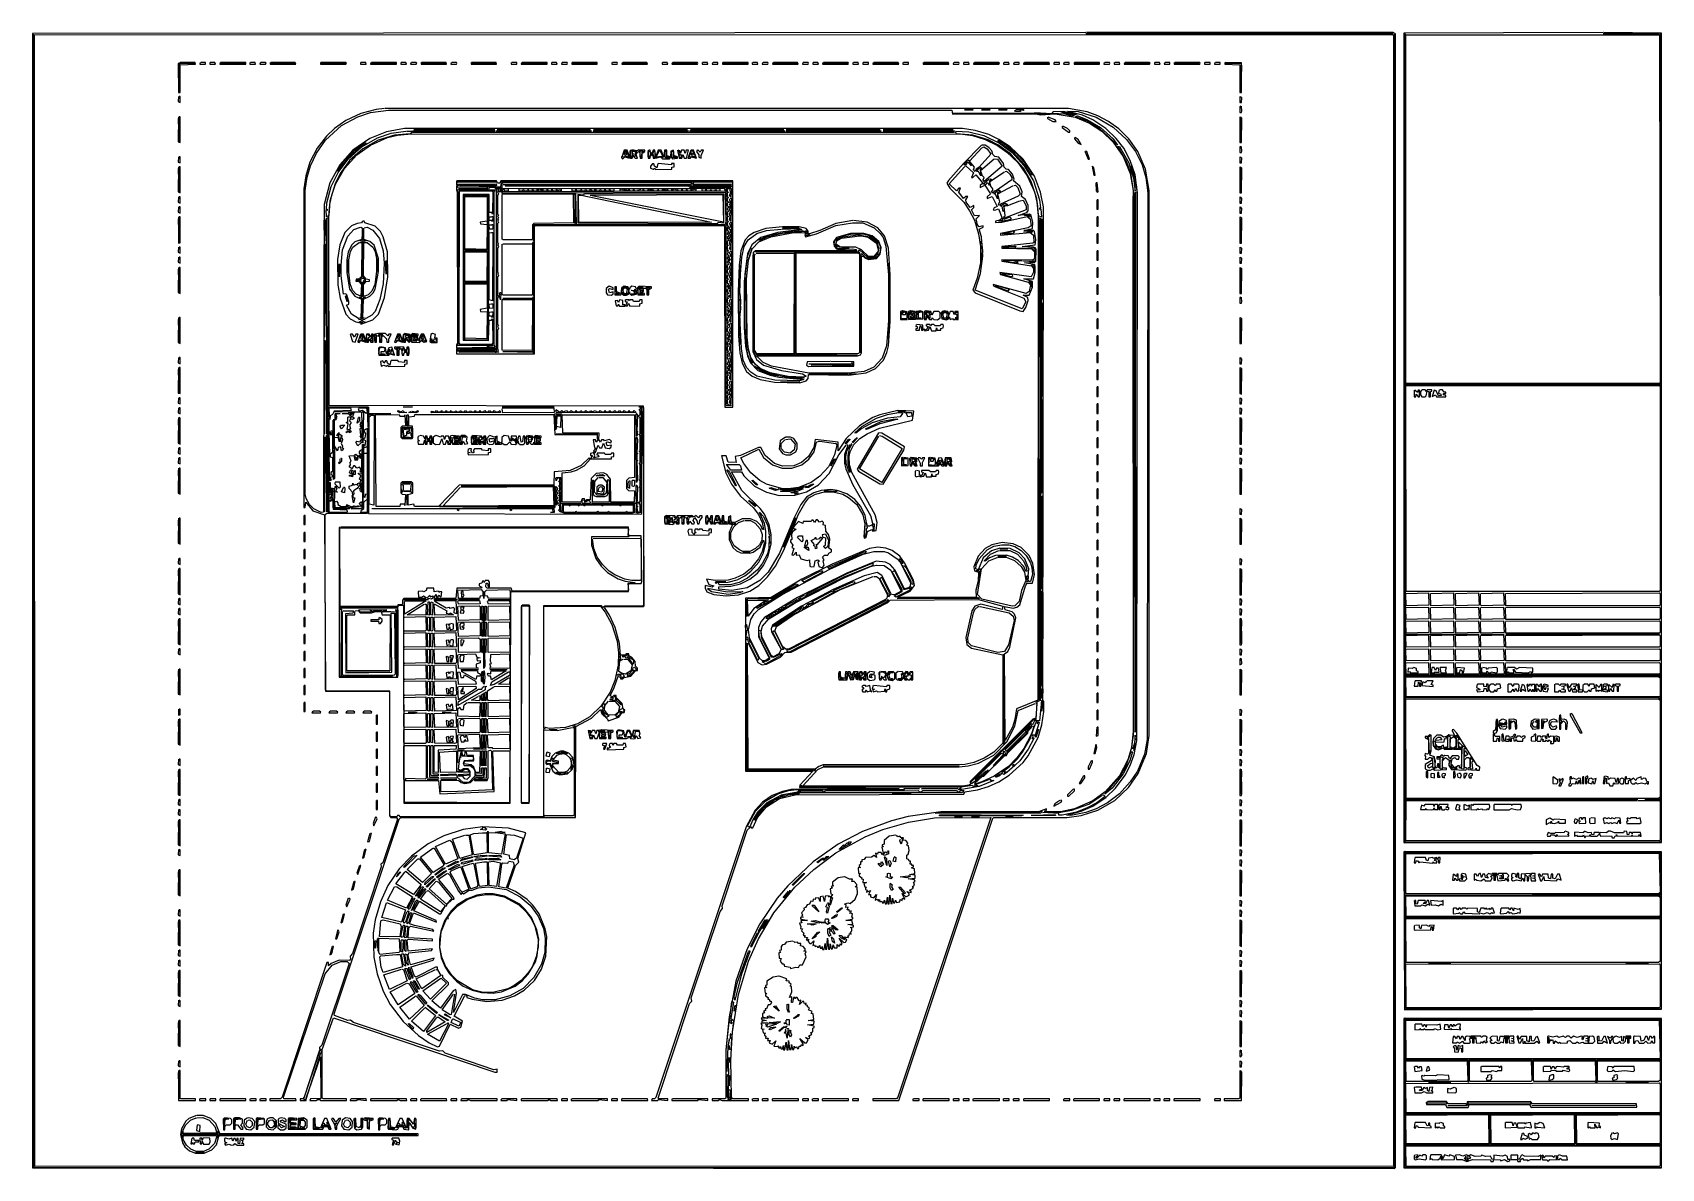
# Model space of a CAD drawing. Header units: metres. Extents: x 58 to 3505, y 58 to 2462.
import ezdxf

# ---------------------------------------------------------------- set-up
doc = ezdxf.new("R2010")
doc.units = ezdxf.units.M

msp = doc.modelspace()

# ---------------------------------------------------------------- linework, layer by layer
at = {"layer": 'VETORIAL'}
for points in [[(2287, 2462), (58, 2460), (58, 59), (2940, 58), (2942, 60), (2942, 2459), (2937, 2462), (2288, 2462)], [(59, 2458), (61, 2458), (60, 60), (59, 2457)], [(62, 2457), (2936, 2458), (2938, 2456), (2938, 63), (63, 62), (62, 2456)], [(2287, 2460), (2937, 2460), (2288, 2459)], [(2939, 2458), (2941, 2458), (2940, 60), (2939, 2457)], [(3382, 2462), (2960, 2461), (2960, 748), (2962, 747), (3505, 748), (3505, 2461), (3383, 2462)], [(2961, 2459), (2963, 2459), (2963, 1718), (3504, 1719), (3503, 1714), (3502, 1716), (2963, 1716), (2963, 1103), (3502, 1103), (3503, 1105), (3504, 1098), (3500, 1100), (2963, 1099), (2963, 840), (3455, 839), (2963, 838), (2962, 749), (2961, 2458)], [(2964, 2457), (3501, 2457), (3502, 1721), (3500, 1719), (2964, 1720), (2964, 2456)], [(3382, 2460), (3501, 2460), (3383, 2459)], [(3502, 2459), (3504, 2459), (3503, 2118), (3502, 2458)], [(369, 2399), (366, 2396), (367, 2335), (370, 2335), (370, 2394), (403, 2395), (402, 2399), (370, 2399)], [(367, 2395), (369, 2395), (368, 2337), (367, 2394)], [(369, 2397), (402, 2397), (370, 2396)], [(413, 2399), (412, 2395), (424, 2395), (424, 2399), (414, 2399)], [(433, 2399), (433, 2395), (445, 2395), (444, 2399), (434, 2399)], [(455, 2399), (454, 2395), (509, 2395), (509, 2399), (456, 2399)], [(456, 2397), (508, 2397), (457, 2396)], [(518, 2399), (518, 2395), (530, 2395), (529, 2399), (519, 2399)], [(540, 2399), (539, 2395), (551, 2395), (552, 2397), (551, 2399), (541, 2399)], [(561, 2399), (561, 2395), (615, 2395), (614, 2399), (562, 2399)], [(562, 2397), (614, 2397), (563, 2396)], [(667, 2399), (667, 2395), (721, 2395), (722, 2397), (721, 2399), (668, 2399)], [(668, 2397), (720, 2397), (669, 2396)], [(752, 2399), (752, 2395), (764, 2395), (763, 2399), (753, 2399)], [(774, 2399), (773, 2395), (828, 2395), (828, 2399), (775, 2399)], [(775, 2397), (827, 2397), (776, 2396)], [(837, 2399), (837, 2395), (849, 2395), (848, 2399), (838, 2399)], [(859, 2399), (858, 2395), (870, 2395), (871, 2397), (870, 2399), (860, 2399)], [(880, 2399), (880, 2395), (934, 2395), (933, 2399), (881, 2399)], [(881, 2397), (933, 2397), (882, 2396)], [(944, 2399), (943, 2395), (955, 2395), (956, 2397), (955, 2399), (945, 2399)], [(986, 2399), (986, 2395), (1040, 2395), (1039, 2399), (987, 2399)], [(987, 2397), (1039, 2397), (988, 2396)], [(1071, 2399), (1071, 2395), (1083, 2395), (1083, 2399), (1072, 2399)], [(1093, 2399), (1092, 2395), (1147, 2395), (1147, 2399), (1094, 2399)], [(1094, 2397), (1146, 2397), (1095, 2396)], [(1156, 2399), (1156, 2395), (1168, 2395), (1167, 2399), (1157, 2399)], [(1178, 2399), (1177, 2395), (1189, 2395), (1190, 2397), (1189, 2399), (1179, 2399)], [(1199, 2399), (1199, 2395), (1253, 2395), (1253, 2399), (1200, 2399)], [(1200, 2397), (1252, 2397), (1201, 2396)], [(1284, 2399), (1284, 2395), (1295, 2395), (1296, 2397), (1295, 2399), (1285, 2399)], [(1306, 2399), (1305, 2395), (1359, 2395), (1358, 2399), (1307, 2399)], [(1306, 2397), (1358, 2397), (1307, 2396)], [(1390, 2399), (1390, 2395), (1402, 2395), (1401, 2399), (1391, 2399)], [(1412, 2399), (1411, 2395), (1465, 2395), (1466, 2397), (1465, 2399), (1413, 2399)], [(1412, 2397), (1464, 2397), (1413, 2396)], [(1475, 2399), (1475, 2395), (1487, 2395), (1486, 2399), (1476, 2399)], [(1497, 2399), (1496, 2395), (1508, 2395), (1508, 2399), (1498, 2399)], [(1518, 2399), (1518, 2395), (1572, 2395), (1572, 2399), (1519, 2399)], [(1519, 2397), (1571, 2397), (1520, 2396)], [(1581, 2399), (1581, 2395), (1593, 2395), (1592, 2399), (1582, 2399)], [(1603, 2399), (1602, 2395), (1614, 2395), (1615, 2397), (1614, 2399), (1604, 2399)], [(1625, 2399), (1624, 2395), (1678, 2395), (1677, 2399), (1626, 2399)], [(1625, 2397), (1677, 2397), (1626, 2396)], [(1688, 2399), (1687, 2395), (1699, 2395), (1700, 2397), (1699, 2399), (1689, 2399)], [(1709, 2399), (1709, 2395), (1721, 2395), (1720, 2399), (1710, 2399)], [(1731, 2399), (1730, 2395), (1784, 2395), (1785, 2397), (1784, 2399), (1732, 2399)], [(1731, 2397), (1783, 2397), (1732, 2396)], [(1794, 2399), (1794, 2395), (1806, 2395), (1805, 2399), (1795, 2399)], [(1815, 2399), (1815, 2395), (1827, 2395), (1827, 2399), (1816, 2399)], [(1837, 2399), (1836, 2395), (1891, 2395), (1890, 2399), (1838, 2399)], [(1838, 2397), (1889, 2397), (1839, 2396)], [(1900, 2399), (1900, 2395), (1912, 2395), (1912, 2399), (1901, 2399)], [(1943, 2399), (1943, 2395), (1997, 2395), (1996, 2399), (1944, 2399)], [(1944, 2397), (1996, 2397), (1945, 2396)], [(2007, 2399), (2006, 2395), (2018, 2395), (2019, 2397), (2018, 2399), (2008, 2399)], [(2028, 2399), (2028, 2395), (2040, 2395), (2039, 2399), (2029, 2399)], [(2050, 2399), (2049, 2395), (2103, 2395), (2104, 2397), (2103, 2399), (2051, 2399)], [(2050, 2397), (2102, 2397), (2051, 2396)], [(2113, 2399), (2113, 2395), (2125, 2395), (2124, 2399), (2114, 2399)], [(2135, 2399), (2134, 2395), (2146, 2395), (2146, 2399), (2136, 2399)], [(2156, 2399), (2155, 2395), (2210, 2395), (2209, 2399), (2157, 2399)], [(2157, 2397), (2208, 2397), (2158, 2396)], [(2219, 2399), (2219, 2395), (2231, 2395), (2231, 2399), (2220, 2399)], [(2241, 2399), (2240, 2395), (2252, 2395), (2252, 2399), (2242, 2399)], [(2262, 2399), (2262, 2395), (2316, 2395), (2316, 2399), (2263, 2399)], [(2263, 2397), (2315, 2397), (2264, 2396)], [(2326, 2399), (2325, 2395), (2337, 2395), (2338, 2397), (2337, 2399), (2327, 2399)], [(2347, 2399), (2347, 2395), (2359, 2395), (2358, 2399), (2348, 2399)], [(2369, 2399), (2368, 2395), (2422, 2395), (2423, 2397), (2422, 2399), (2370, 2399)], [(2369, 2397), (2421, 2397), (2370, 2396)], [(2432, 2399), (2432, 2395), (2444, 2395), (2443, 2399), (2433, 2399)], [(2454, 2399), (2453, 2395), (2465, 2395), (2465, 2399), (2455, 2399)], [(2474, 2399), (2474, 2395), (2528, 2395), (2529, 2397), (2528, 2399), (2475, 2399)], [(2475, 2397), (2527, 2397), (2476, 2396)], [(2538, 2399), (2538, 2395), (2550, 2395), (2550, 2399), (2539, 2399)], [(2560, 2399), (2559, 2395), (2571, 2395), (2571, 2399), (2561, 2399)], [(2581, 2399), (2581, 2395), (2613, 2394), (2613, 2335), (2616, 2335), (2616, 2398), (2582, 2399)], [(2582, 2397), (2614, 2397), (2583, 2396)], [(2614, 2393), (2616, 2393), (2615, 2338), (2614, 2392)], [(367, 2327), (366, 2316), (370, 2314), (370, 2327), (368, 2327)], [(2613, 2327), (2613, 2314), (2616, 2314), (2617, 2324), (2614, 2327)], [(367, 2284), (366, 2231), (370, 2229), (370, 2284), (368, 2284)], [(367, 2281), (369, 2281), (368, 2231), (367, 2280)], [(803, 2301), (785, 2299), (753, 2291), (721, 2276), (697, 2259), (680, 2243), (660, 2217), (645, 2188), (636, 2159), (632, 2131), (632, 1457), (635, 1457), (636, 1468), (651, 1450), (676, 1441), (678, 1068), (811, 1068), (813, 1066), (813, 804), (816, 801), (828, 801), (830, 797), (799, 705), (795, 702), (796, 696), (735, 513), (730, 507), (731, 501), (729, 498), (707, 499), (690, 492), (684, 487), (684, 494), (681, 494), (586, 209), (583, 205), (560, 205), (560, 202), (616, 202), (615, 205), (590, 205), (589, 209), (677, 470), (692, 488), (710, 496), (724, 496), (728, 492), (670, 319), (665, 314), (665, 311), (668, 310), (665, 308), (633, 209), (630, 205), (624, 205), (624, 202), (637, 202), (637, 207), (667, 294), (668, 206), (646, 205), (645, 202), (658, 202), (661, 204), (666, 204), (667, 202), (722, 202), (722, 205), (673, 205), (671, 207), (671, 310), (695, 377), (1036, 262), (1041, 262), (1041, 268), (1034, 267), (931, 302), (926, 307), (919, 306), (737, 367), (731, 372), (725, 371), (697, 382), (696, 385), (834, 797), (837, 801), (1207, 801), (1208, 993), (1241, 1011), (1260, 1029), (1263, 1020), (1275, 1009), (1276, 1005), (1299, 1013), (1306, 1023), (1310, 1023), (1311, 1028), (1308, 1031), (1306, 1042), (1293, 1055), (1293, 1059), (1288, 1059), (1285, 1056), (1280, 1058), (1289, 1076), (1297, 1100), (1302, 1097), (1302, 1094), (1307, 1094), (1310, 1097), (1324, 1100), (1334, 1111), (1338, 1112), (1338, 1117), (1334, 1121), (1333, 1131), (1327, 1139), (1320, 1143), (1320, 1147), (1314, 1147), (1312, 1144), (1302, 1144), (1300, 1169), (1291, 1203), (1279, 1229), (1268, 1245), (1270, 1247), (1351, 1247), (1352, 1249), (1351, 1671), (686, 1673), (685, 2073), (687, 2098), (691, 2118), (699, 2141), (718, 2174), (744, 2203), (773, 2224), (809, 2240), (830, 2245), (859, 2248), (2026, 2247), (2047, 2244), (2074, 2236), (2100, 2223), (2120, 2209), (2143, 2187), (2163, 2159), (2178, 2125), (2184, 2100), (2186, 2076), (2185, 1049), (2140, 1031), (2137, 1008), (2132, 992), (2116, 964), (2115, 1147), (2122, 1152), (2126, 1161), (2139, 1223), (2136, 1231), (2131, 1236), (2116, 1240), (2115, 1247), (2133, 1244), (2141, 1246), (2147, 1251), (2159, 1291), (2163, 1297), (2174, 1297), (2178, 1315), (2175, 1338), (2167, 1355), (2150, 1372), (2133, 1380), (2110, 1383), (2088, 1378), (2074, 1370), (2059, 1354), (2050, 1331), (2051, 1323), (2060, 1320), (2059, 1301), (2054, 1282), (2055, 1266), (1890, 1266), (1890, 1268), (1915, 1280), (1924, 1292), (1922, 1303), (1903, 1340), (1893, 1354), (1877, 1366), (1864, 1371), (1847, 1373), (1829, 1370), (1750, 1337), (1686, 1305), (1621, 1266), (1567, 1265), (1567, 899), (1709, 899), (1682, 869), (1681, 864), (1892, 862), (1663, 860), (1645, 856), (1623, 847), (1603, 833), (1587, 816), (1568, 781), (1377, 208), (1374, 205), (1369, 205), (1368, 202), (1381, 202), (1382, 204), (1402, 202), (1402, 205), (1383, 205), (1382, 207), (1448, 407), (1453, 412), (1452, 419), (1513, 602), (1518, 608), (1517, 614), (1570, 774), (1578, 781), (1580, 778), (1582, 779), (1592, 801), (1611, 823), (1639, 841), (1672, 849), (2029, 850), (2031, 855), (2058, 859), (2081, 866), (2103, 876), (2125, 890), (2154, 917), (2165, 931), (2186, 970), (2194, 997), (2198, 1025), (2198, 1047), (2196, 1048), (2197, 2093), (2191, 2124), (2178, 2158), (2154, 2194), (2127, 2220), (2103, 2236), (2082, 2246), (2053, 2255), (2026, 2259), (845, 2259), (807, 2252), (772, 2238), (736, 2213), (708, 2182), (687, 2144), (675, 2098), (674, 1447), (669, 1446), (653, 1454), (644, 1463), (637, 1476), (635, 1485), (635, 2128), (639, 2156), (646, 2180), (659, 2207), (678, 2234), (712, 2265), (746, 2284), (773, 2293), (811, 2298), (2003, 2298), (2005, 2289), (2181, 2290), (2191, 2288), (2222, 2290), (2264, 2283), (2295, 2270), (2321, 2253), (2345, 2230), (2366, 2200), (2381, 2164), (2387, 2128), (2387, 974), (2383, 946), (2376, 923), (2358, 889), (2328, 855), (2302, 836), (2263, 819), (2233, 813), (2200, 813), (2200, 815), (2204, 816), (2204, 819), (2187, 813), (1980, 813), (1911, 803), (1876, 794), (1814, 771), (1763, 744), (1710, 707), (1656, 656), (1634, 630), (1597, 576), (1570, 523), (1546, 454), (1532, 379), (1525, 309), (1525, 207), (1523, 205), (1496, 205), (1496, 202), (1509, 202), (1512, 204), (1517, 202), (1573, 202), (1573, 205), (1539, 205), (1537, 209), (1536, 288), (1539, 347), (1552, 426), (1573, 497), (1594, 544), (1627, 599), (1671, 653), (1711, 691), (1758, 726), (1820, 760), (1857, 775), (1912, 791), (1967, 800), (2086, 801), (1889, 209), (1886, 205), (1836, 205), (1836, 202), (1891, 202), (2090, 799), (2092, 801), (2247, 801), (2277, 805), (2312, 816), (2348, 837), (2377, 864), (2398, 894), (2415, 936), (2421, 974), (2421, 2128), (2413, 2173), (2397, 2210), (2378, 2237), (2357, 2258), (2335, 2274), (2312, 2286), (2290, 2294), (2250, 2301), (804, 2301)], [(2178, 2293), (2216, 2291), (2189, 2289), (2182, 2291), (2006, 2291), (2178, 2292)], [(2030, 2299), (2048, 2299), (2047, 2297), (2030, 2298)], [(2066, 2299), (2084, 2299), (2083, 2297), (2066, 2298)], [(2102, 2299), (2120, 2299), (2119, 2297), (2102, 2298)], [(2139, 2299), (2156, 2299), (2154, 2297), (2148, 2298), (2149, 2295), (2138, 2295), (2137, 2297), (2139, 2298)], [(2206, 2283), (2206, 2280), (2217, 2274), (2224, 2274), (2222, 2277), (2207, 2283)], [(2218, 2295), (2240, 2296), (2268, 2289), (2263, 2288), (2234, 2294), (2262, 2287), (2258, 2285), (2243, 2289), (2216, 2291), (2218, 2294)], [(2248, 2296), (2271, 2295), (2309, 2283), (2345, 2262), (2373, 2236), (2392, 2210), (2406, 2182), (2414, 2155), (2418, 2123), (2417, 966), (2411, 935), (2396, 899), (2381, 876), (2358, 851), (2333, 832), (2309, 819), (2287, 811), (2255, 805), (2247, 806), (2277, 814), (2302, 825), (2329, 843), (2350, 863), (2370, 890), (2381, 911), (2389, 934), (2395, 964), (2396, 2123), (2391, 2161), (2381, 2191), (2367, 2217), (2351, 2238), (2329, 2259), (2302, 2277), (2280, 2287), (2249, 2295)], [(2265, 2285), (2269, 2286), (2289, 2278), (2318, 2261), (2345, 2237), (2354, 2224), (2315, 2260), (2289, 2275), (2265, 2284)], [(2615, 2306), (2613, 2305), (2613, 2293), (2616, 2293), (2617, 2296), (2616, 2306)], [(2613, 2284), (2613, 2229), (2616, 2229), (2617, 2281), (2614, 2284)], [(2614, 2280), (2616, 2280), (2615, 2232), (2614, 2279)], [(849, 2253), (862, 2253), (857, 2248), (824, 2245), (789, 2234), (757, 2216), (729, 2191), (709, 2164), (698, 2142), (687, 2105), (685, 2075), (680, 2072), (679, 2087), (683, 2086), (680, 2088), (681, 2102), (690, 2136), (705, 2166), (726, 2194), (755, 2220), (788, 2239), (817, 2249), (848, 2253)], [(862, 2251), (2009, 2251), (863, 2250)], [(863, 2254), (1037, 2254), (864, 2253)], [(865, 2257), (1036, 2257), (866, 2256)], [(1039, 2254), (1241, 2254), (1040, 2253)], [(1041, 2257), (1239, 2257), (1042, 2256)], [(1244, 2254), (1446, 2254), (1245, 2253)], [(1245, 2257), (1444, 2257), (1246, 2256)], [(1448, 2254), (1650, 2254), (1449, 2253)], [(1450, 2257), (1648, 2257), (1451, 2256)], [(1652, 2254), (1854, 2254), (1653, 2253)], [(1653, 2257), (1852, 2257), (1654, 2256)], [(1858, 2257), (2006, 2257), (1859, 2256)], [(1858, 2254), (2009, 2254), (1859, 2253)], [(2011, 2253), (2039, 2252), (2071, 2244), (2104, 2228), (2131, 2208), (2156, 2181), (2176, 2148), (2189, 2108), (2191, 2091), (2188, 2089), (2192, 2089), (2193, 2071), (2187, 2074), (2183, 2111), (2171, 2147), (2155, 2175), (2128, 2205), (2102, 2224), (2080, 2235), (2048, 2245), (2013, 2248), (2011, 2252)], [(2237, 2264), (2237, 2261), (2250, 2251), (2253, 2251), (2253, 2254), (2248, 2259), (2238, 2264)], [(761, 2229), (764, 2228), (744, 2214), (725, 2196), (705, 2169), (703, 2171), (720, 2194), (739, 2213), (760, 2228)], [(1325, 2214), (1322, 2211), (1321, 2200), (1316, 2213), (1310, 2213), (1304, 2196), (1307, 2195), (1311, 2199), (1321, 2196), (1322, 2200), (1323, 2196), (1327, 2196), (1328, 2201), (1333, 2196), (1338, 2196), (1335, 2203), (1339, 2210), (1343, 2208), (1344, 2196), (1348, 2196), (1348, 2207), (1354, 2210), (1354, 2213), (1341, 2214), (1337, 2212), (1326, 2214)], [(1311, 2211), (1315, 2211), (1320, 2199), (1319, 2197), (1316, 2200), (1305, 2198), (1310, 2209), (1311, 2202), (1315, 2203), (1314, 2208), (1310, 2210)], [(1325, 2212), (1331, 2213), (1336, 2210), (1335, 2205), (1333, 2210), (1327, 2210), (1327, 2206), (1334, 2205), (1333, 2200), (1327, 2203), (1326, 2198), (1324, 2198), (1324, 2211)], [(1341, 2212), (1351, 2212), (1347, 2208), (1346, 2197), (1344, 2199), (1344, 2210), (1341, 2211)], [(1361, 2213), (1361, 2196), (1365, 2196), (1365, 2200), (1368, 2203), (1371, 2201), (1371, 2196), (1375, 2196), (1376, 2199), (1377, 2196), (1387, 2199), (1391, 2195), (1406, 2195), (1409, 2200), (1412, 2195), (1423, 2196), (1423, 2199), (1414, 2202), (1414, 2213), (1409, 2211), (1408, 2199), (1400, 2201), (1400, 2213), (1395, 2213), (1394, 2198), (1388, 2213), (1382, 2213), (1377, 2200), (1375, 2213), (1371, 2213), (1369, 2207), (1366, 2208), (1365, 2213), (1362, 2213)], [(1362, 2211), (1365, 2210), (1365, 2206), (1371, 2206), (1373, 2212), (1375, 2210), (1375, 2200), (1373, 2197), (1372, 2203), (1369, 2204), (1365, 2203), (1363, 2197), (1361, 2199), (1361, 2210)], [(1383, 2211), (1386, 2212), (1392, 2200), (1391, 2197), (1389, 2200), (1378, 2198), (1383, 2210)], [(1396, 2211), (1399, 2211), (1399, 2199), (1405, 2199), (1405, 2196), (1399, 2196), (1396, 2199), (1396, 2210)], [(1411, 2211), (1414, 2210), (1414, 2199), (1419, 2199), (1419, 2196), (1411, 2198), (1410, 2210)], [(1423, 2213), (1426, 2196), (1432, 2196), (1434, 2204), (1437, 2196), (1442, 2196), (1446, 2213), (1441, 2213), (1439, 2206), (1437, 2213), (1431, 2213), (1429, 2207), (1428, 2212), (1424, 2213)], [(1424, 2211), (1427, 2211), (1428, 2203), (1432, 2203), (1430, 2197), (1427, 2198), (1424, 2210)], [(1451, 2213), (1445, 2196), (1450, 2196), (1452, 2199), (1463, 2196), (1457, 2213), (1452, 2213)], [(1452, 2211), (1455, 2212), (1461, 2200), (1460, 2197), (1458, 2200), (1447, 2198), (1451, 2208), (1452, 2203), (1456, 2203), (1456, 2206), (1452, 2207), (1451, 2210)], [(1465, 2214), (1463, 2210), (1468, 2203), (1468, 2198), (1473, 2196), (1473, 2202), (1478, 2213), (1473, 2213), (1471, 2209), (1466, 2214)], [(2066, 2224), (2028, 2185), (1996, 2149), (1993, 2143), (1999, 2133), (2029, 2103), (2041, 2085), (2051, 2065), (2060, 2036), (2064, 2009), (2064, 1975), (2057, 1942), (2048, 1917), (2053, 1911), (2147, 1873), (2154, 1872), (2160, 1880), (2165, 1895), (2164, 1901), (2154, 1906), (2167, 1906), (2174, 1923), (2174, 1935), (2156, 1941), (2176, 1941), (2180, 1954), (2179, 1971), (2157, 1975), (2179, 1976), (2181, 1978), (2182, 2002), (2181, 2006), (2176, 2008), (2152, 2009), (2180, 2013), (2181, 2023), (2178, 2041), (2176, 2043), (2156, 2043), (2174, 2047), (2175, 2061), (2171, 2075), (2168, 2078), (2144, 2075), (2162, 2081), (2165, 2085), (2165, 2096), (2159, 2109), (2151, 2115), (2152, 2125), (2147, 2137), (2134, 2148), (2135, 2152), (2132, 2162), (2123, 2172), (2118, 2173), (2114, 2177), (2113, 2185), (2103, 2198), (2094, 2200), (2090, 2204), (2088, 2212), (2082, 2219), (2074, 2224), (2067, 2224)], [(2068, 2219), (2071, 2220), (2078, 2216), (2086, 2205), (2061, 2177), (2055, 2173), (2053, 2168), (2049, 2172), (2051, 2177), (2041, 2190), (2067, 2218)], [(2101, 2233), (2103, 2234), (2117, 2225), (2138, 2208), (2158, 2186), (2174, 2161), (2171, 2160), (2157, 2183), (2133, 2209), (2100, 2232)], [(2263, 2240), (2263, 2237), (2271, 2228), (2277, 2225), (2271, 2236), (2264, 2240)], [(2285, 2211), (2292, 2194), (2295, 2194), (2289, 2210), (2286, 2211)], [(2354, 2221), (2358, 2221), (2378, 2186), (2388, 2154), (2391, 2126), (2391, 2135), (2394, 2137), (2395, 2122), (2394, 965), (2391, 967), (2391, 975), (2390, 958), (2386, 945), (2384, 949), (2388, 983), (2392, 982), (2392, 2124), (2389, 2118), (2382, 2165), (2374, 2188), (2355, 2220)], [(2615, 2221), (2613, 2220), (2613, 2208), (2616, 2208), (2617, 2211), (2616, 2221)], [(367, 2199), (366, 2188), (370, 2186), (370, 2199), (368, 2199)], [(367, 2178), (366, 2125), (370, 2123), (370, 2178), (368, 2178)], [(367, 2175), (369, 2175), (368, 2125), (367, 2174)], [(1381, 2185), (1379, 2176), (1374, 2179), (1373, 2184), (1370, 2184), (1366, 2179), (1366, 2175), (1371, 2173), (1375, 2175), (1376, 2172), (1411, 2173), (1411, 2177), (1416, 2178), (1416, 2185), (1410, 2185), (1410, 2182), (1382, 2185)], [(2031, 2179), (2033, 2180), (2049, 2165), (2045, 2155), (2048, 2155), (2054, 2161), (2069, 2143), (2063, 2138), (2063, 2134), (2073, 2139), (2085, 2121), (2078, 2114), (2078, 2111), (2089, 2115), (2099, 2094), (2093, 2091), (2091, 2087), (2094, 2086), (2102, 2089), (2110, 2069), (2105, 2065), (2096, 2063), (2096, 2060), (2109, 2061), (2163, 2073), (2169, 2068), (2171, 2053), (2165, 2049), (2106, 2037), (2106, 2033), (2169, 2039), (2176, 2033), (2177, 2018), (2175, 2016), (2109, 2009), (2109, 2006), (2172, 2004), (2178, 1998), (2178, 1983), (2174, 1980), (2109, 1981), (2109, 1978), (2172, 1968), (2176, 1963), (2176, 1955), (2171, 1945), (2105, 1954), (2106, 1950), (2165, 1934), (2170, 1928), (2167, 1914), (2161, 1910), (2091, 1929), (2092, 1925), (2156, 1900), (2160, 1892), (2152, 1877), (2053, 1917), (2064, 1952), (2069, 1989), (2066, 2030), (2061, 2046), (2070, 2050), (2070, 2053), (2061, 2051), (2058, 2055), (2055, 2068), (2062, 2075), (2051, 2074), (2045, 2087), (2050, 2092), (2050, 2096), (2042, 2092), (2034, 2103), (2033, 2108), (2037, 2115), (2033, 2115), (2028, 2111), (2018, 2124), (2022, 2133), (2018, 2133), (2013, 2127), (1998, 2142), (2030, 2178)], [(2038, 2192), (2040, 2192), (2040, 2188), (2045, 2182), (2044, 2180), (2038, 2187), (2035, 2186), (2034, 2182), (2029, 2182), (2037, 2191)], [(2063, 2177), (2067, 2175), (2063, 2172), (2065, 2159), (2060, 2168), (2056, 2168), (2056, 2171), (2062, 2176)], [(2094, 2195), (2100, 2194), (2110, 2179), (2072, 2147), (2070, 2150), (2072, 2155), (2068, 2159), (2064, 2170), (2093, 2195)], [(2300, 2179), (2304, 2160), (2307, 2160), (2304, 2176), (2301, 2179)], [(2382, 2179), (2384, 2179), (2390, 2160), (2389, 2155), (2382, 2178)], [(2613, 2199), (2613, 2186), (2616, 2186), (2617, 2196), (2614, 2199)], [(2613, 2178), (2613, 2123), (2616, 2123), (2617, 2175), (2614, 2178)], [(2614, 2174), (2616, 2174), (2615, 2125), (2614, 2173)], [(955, 2148), (955, 2139), (957, 2138), (955, 2136), (955, 2128), (957, 2126), (957, 1803), (955, 1802), (955, 1793), (957, 1792), (955, 1791), (955, 1782), (1120, 1782), (1120, 2052), (1122, 2054), (1522, 2054), (1523, 1669), (1540, 1669), (1540, 2148), (1049, 2148), (1047, 2143), (1042, 2143), (1040, 2148), (956, 2148)], [(1050, 2146), (1539, 2146), (1457, 2145), (1456, 2142), (1453, 2142), (1452, 2145), (1054, 2145), (1051, 2142), (1050, 2124), (1049, 2134), (1039, 2134), (1038, 2131), (1037, 2134), (1024, 2134), (1023, 2130), (1039, 2129), (1039, 1785), (1037, 1785), (1037, 1788), (957, 1788), (957, 1790), (1037, 1790), (1037, 1794), (961, 1794), (959, 1791), (956, 1795), (1021, 1796), (1021, 1799), (956, 1800), (958, 1801), (957, 2129), (1021, 2130), (1021, 2134), (957, 2135), (1049, 2136), (1050, 2145)], [(956, 2146), (1039, 2146), (957, 2145)], [(956, 2141), (1039, 2142), (1040, 2138), (1038, 2137), (1037, 2140), (961, 2140), (959, 2137), (957, 2140)], [(962, 2138), (1036, 2138), (963, 2137)], [(1054, 2141), (1451, 2142), (1452, 2136), (1455, 2136), (1457, 2142), (1539, 2141), (1536, 2134), (1448, 2134), (1450, 2136), (1448, 2140), (1057, 2140), (1056, 2138), (1055, 2140)], [(1058, 2138), (1448, 2138), (1446, 2136), (1058, 2137)], [(1458, 2140), (1457, 2136), (1535, 2136), (1535, 2140), (1459, 2140)], [(1459, 2138), (1534, 2138), (1460, 2137)], [(2083, 2153), (2087, 2151), (2083, 2149), (2083, 2138), (2080, 2143), (2076, 2143), (2075, 2140), (2070, 2142), (2082, 2152)], [(2116, 2168), (2119, 2169), (2126, 2162), (2130, 2155), (2130, 2150), (2096, 2126), (2093, 2126), (2090, 2122), (2087, 2126), (2090, 2128), (2090, 2131), (2086, 2137), (2084, 2147), (2115, 2167)], [(2135, 2138), (2138, 2139), (2143, 2134), (2148, 2120), (2144, 2116), (2106, 2099), (2104, 2096), (2102, 2099), (2105, 2104), (2101, 2121), (2134, 2138)], [(2308, 2144), (2309, 2127), (2311, 2124), (2313, 2125), (2311, 2144), (2309, 2144)], [(2389, 2155), (2391, 2155), (2393, 2145), (2392, 2138), (2389, 2154)], [(367, 2114), (366, 2103), (370, 2101), (370, 2114), (368, 2114)], [(959, 2132), (1020, 2132), (960, 2131)], [(961, 2128), (960, 1804), (961, 1801), (1031, 1801), (1031, 1799), (1023, 1799), (1023, 1796), (1037, 1796), (1035, 1801), (1035, 2126), (1037, 2128), (962, 2128)], [(962, 2126), (1030, 2127), (1032, 2125), (1031, 2078), (1030, 2081), (1024, 2081), (1024, 2119), (969, 2119), (969, 1811), (1023, 1810), (1024, 1853), (1029, 1853), (1031, 1856), (1032, 1805), (1030, 1802), (963, 1802), (961, 1805), (961, 2125)], [(970, 2117), (972, 2117), (972, 2002), (1021, 2002), (1021, 2117), (1023, 2117), (1022, 1812), (1021, 1932), (972, 1932), (972, 1813), (970, 1813), (970, 2116)], [(971, 2118), (1021, 2118), (972, 2117)], [(973, 2115), (1020, 2115), (1020, 2063), (1005, 2061), (1006, 2057), (1020, 2056), (1019, 2003), (973, 2004), (973, 2114)], [(1040, 2132), (1048, 2132), (1047, 2124), (1044, 2128), (1045, 2131), (1042, 2130), (1044, 2126), (1042, 2125), (1044, 2121), (1042, 2118), (1042, 2078), (1044, 2075), (1042, 2074), (1044, 2070), (1042, 2068), (1044, 2065), (1042, 2064), (1044, 2060), (1042, 2058), (1042, 2017), (1044, 2014), (1042, 2013), (1044, 2009), (1042, 2006), (1042, 1955), (1044, 1953), (1042, 1952), (1044, 1948), (1042, 1945), (1042, 1905), (1044, 1902), (1042, 1901), (1042, 1844), (1044, 1841), (1042, 1840), (1044, 1836), (1042, 1833), (1042, 1792), (1044, 1790), (1042, 1788), (1044, 1785), (1040, 1786), (1040, 2131)], [(1050, 2123), (1524, 2124), (1525, 2061), (1523, 2055), (1209, 2055), (1208, 2122), (1051, 2122)], [(1052, 2132), (1522, 2133), (1523, 2126), (1053, 2125), (1052, 2131)], [(1052, 2120), (1202, 2121), (1203, 2059), (1119, 2058), (1116, 2055), (1116, 2025), (1114, 2023), (1054, 2023), (1052, 2025), (1052, 2119)], [(1054, 2131), (1057, 2127), (1065, 2127), (1065, 2131), (1055, 2131)], [(1087, 2131), (1087, 2127), (1095, 2127), (1096, 2130), (1098, 2127), (1105, 2127), (1106, 2130), (1108, 2127), (1115, 2127), (1116, 2130), (1118, 2127), (1126, 2127), (1126, 2131), (1088, 2131)], [(1128, 2131), (1128, 2127), (1136, 2127), (1135, 2130), (1138, 2130), (1138, 2127), (1146, 2127), (1147, 2130), (1149, 2127), (1156, 2127), (1157, 2130), (1159, 2127), (1167, 2127), (1167, 2130), (1169, 2127), (1173, 2129), (1177, 2127), (1177, 2131), (1135, 2131), (1134, 2129), (1129, 2131)], [(1199, 2131), (1199, 2127), (1207, 2127), (1208, 2130), (1210, 2127), (1217, 2127), (1218, 2130), (1220, 2127), (1227, 2127), (1228, 2130), (1230, 2127), (1238, 2127), (1238, 2130), (1241, 2129), (1240, 2127), (1248, 2127), (1248, 2131), (1200, 2131)], [(1204, 2120), (1207, 2120), (1206, 2058), (1204, 2059), (1204, 2119)], [(1225, 2121), (1224, 2118), (1212, 2119), (1212, 2059), (1508, 2058), (1509, 2061), (1521, 2059), (1521, 2120), (1226, 2121)], [(1213, 2117), (1219, 2118), (1495, 2061), (1214, 2060), (1213, 2116)], [(1238, 2118), (1519, 2119), (1520, 2061), (1239, 2117)], [(1250, 2131), (1250, 2127), (1258, 2127), (1259, 2130), (1261, 2127), (1268, 2127), (1269, 2130), (1271, 2127), (1278, 2127), (1279, 2130), (1281, 2127), (1289, 2127), (1289, 2131), (1251, 2131)], [(1301, 2131), (1301, 2127), (1309, 2127), (1310, 2130), (1312, 2129), (1311, 2127), (1315, 2129), (1319, 2127), (1320, 2130), (1322, 2127), (1329, 2127), (1330, 2130), (1332, 2127), (1339, 2127), (1340, 2130), (1342, 2127), (1350, 2127), (1350, 2130), (1352, 2127), (1360, 2127), (1361, 2130), (1363, 2129), (1362, 2127), (1366, 2129), (1370, 2127), (1371, 2130), (1373, 2127), (1380, 2127), (1381, 2130), (1383, 2127), (1390, 2127), (1391, 2130), (1393, 2127), (1397, 2129), (1401, 2127), (1401, 2130), (1403, 2127), (1411, 2127), (1411, 2131), (1397, 2131), (1395, 2129), (1394, 2131), (1369, 2131), (1368, 2129), (1366, 2131), (1346, 2131), (1344, 2129), (1343, 2131), (1308, 2131), (1307, 2129), (1302, 2131)], [(1413, 2131), (1413, 2127), (1421, 2127), (1422, 2130), (1424, 2127), (1431, 2127), (1432, 2130), (1434, 2127), (1441, 2127), (1442, 2130), (1444, 2127), (1452, 2127), (1452, 2130), (1454, 2127), (1462, 2127), (1462, 2131), (1456, 2129), (1455, 2131), (1420, 2131), (1419, 2129), (1414, 2131)], [(1474, 2131), (1474, 2127), (1482, 2127), (1483, 2130), (1485, 2127), (1492, 2127), (1493, 2130), (1495, 2127), (1502, 2127), (1503, 2130), (1505, 2127), (1513, 2127), (1513, 2131), (1475, 2131)], [(1526, 2132), (1537, 2132), (1536, 2114), (1533, 2118), (1535, 2122), (1534, 2131), (1528, 2131), (1528, 2125), (1531, 2124), (1528, 2122), (1528, 2115), (1531, 2113), (1528, 2110), (1528, 2105), (1532, 2103), (1528, 2101), (1528, 2095), (1533, 2093), (1528, 2089), (1531, 2083), (1528, 2081), (1528, 2075), (1531, 2073), (1528, 2071), (1528, 2064), (1531, 2062), (1528, 2059), (1528, 2054), (1531, 2052), (1528, 2049), (1528, 2044), (1531, 2042), (1528, 2036), (1532, 2032), (1528, 2028), (1531, 2022), (1528, 2020), (1528, 2013), (1531, 2012), (1528, 2010), (1528, 2003), (1531, 2001), (1528, 2000), (1530, 1997), (1528, 1993), (1531, 1991), (1528, 1984), (1530, 1982), (1533, 1983), (1528, 1977), (1531, 1971), (1528, 1969), (1528, 1964), (1531, 1961), (1528, 1959), (1528, 1954), (1531, 1951), (1528, 1947), (1528, 1942), (1531, 1940), (1528, 1937), (1528, 1932), (1531, 1930), (1528, 1924), (1532, 1923), (1530, 1922), (1532, 1920), (1528, 1918), (1528, 1913), (1531, 1910), (1528, 1908), (1530, 1904), (1528, 1901), (1531, 1900), (1528, 1898), (1528, 1891), (1531, 1889), (1528, 1888), (1530, 1885), (1528, 1881), (1531, 1879), (1528, 1873), (1532, 1872), (1528, 1867), (1531, 1859), (1528, 1857), (1528, 1852), (1531, 1849), (1528, 1847), (1530, 1844), (1528, 1840), (1531, 1838), (1528, 1835), (1528, 1830), (1531, 1828), (1528, 1822), (1532, 1818), (1528, 1815), (1531, 1808), (1528, 1806), (1528, 1801), (1531, 1798), (1528, 1796), (1528, 1789), (1531, 1788), (1528, 1786), (1530, 1783), (1528, 1779), (1531, 1777), (1528, 1774), (1531, 1767), (1528, 1761), (1533, 1757), (1528, 1753), (1531, 1747), (1528, 1745), (1528, 1740), (1531, 1737), (1528, 1735), (1528, 1728), (1531, 1726), (1528, 1725), (1528, 1718), (1531, 1716), (1528, 1714), (1528, 1708), (1533, 1706), (1528, 1702), (1528, 1699), (1532, 1696), (1528, 1694), (1528, 1688), (1531, 1686), (1528, 1684), (1528, 1677), (1530, 1674), (1536, 1675), (1536, 1672), (1526, 1673), (1526, 2131)], [(1535, 2112), (1537, 2112), (1536, 2063), (1533, 2067), (1535, 2074), (1532, 2078), (1535, 2081), (1535, 2085), (1532, 2088), (1535, 2091), (1535, 2095), (1532, 2098), (1535, 2100), (1535, 2105), (1532, 2108), (1535, 2111)], [(2101, 2128), (2103, 2129), (2106, 2126), (2100, 2123), (2100, 2110), (2096, 2120), (2092, 2121), (2100, 2127)], [(2148, 2106), (2154, 2107), (2161, 2095), (2161, 2087), (2115, 2069), (2113, 2071), (2116, 2074), (2114, 2093), (2117, 2096), (2122, 2096), (2147, 2106)], [(2310, 2108), (2310, 2088), (2313, 2088), (2313, 2108), (2311, 2108)], [(2387, 2117), (2389, 2117), (2388, 984), (2387, 2116)], [(2613, 2114), (2613, 2101), (2616, 2101), (2617, 2111), (2614, 2114)], [(367, 2093), (366, 2082), (370, 2080), (370, 2093), (368, 2093)], [(367, 2072), (367, 2016), (370, 2017), (370, 2072), (368, 2072)], [(367, 2069), (369, 2069), (368, 2018), (367, 2068)], [(681, 2070), (683, 2070), (683, 1647), (681, 1612), (680, 2069)], [(1030, 2073), (1032, 2073), (1031, 2062), (1030, 2064), (1024, 2064), (1024, 2072), (1029, 2072)], [(2125, 2071), (2127, 2072), (2129, 2068), (2126, 2066), (2108, 2062), (2103, 2063), (2111, 2066), (2112, 2070), (2115, 2067), (2124, 2071)], [(2115, 2100), (2117, 2101), (2121, 2098), (2113, 2095), (2114, 2086), (2112, 2083), (2110, 2094), (2106, 2095), (2114, 2100)], [(2162, 2076), (2166, 2077), (2170, 2072), (2167, 2071), (2165, 2074), (2157, 2075), (2161, 2076)], [(2188, 2070), (2191, 2069), (2191, 1052), (2189, 1050), (2188, 2069)], [(2310, 2072), (2310, 2052), (2313, 2052), (2313, 2072), (2311, 2072)], [(2613, 2093), (2613, 2080), (2616, 2080), (2617, 2090), (2614, 2093)], [(2613, 2072), (2613, 2016), (2616, 2016), (2617, 2069), (2614, 2072)], [(675, 2066), (677, 2066), (676, 2021), (675, 2065)], [(756, 2063), (754, 2059), (745, 2058), (733, 2053), (719, 2039), (708, 2013), (703, 1982), (704, 1928), (709, 1900), (721, 1866), (730, 1856), (742, 1850), (752, 1848), (753, 1845), (778, 1854), (790, 1866), (803, 1901), (810, 1945), (809, 1998), (800, 2030), (794, 2041), (783, 2052), (761, 2059), (760, 2063), (757, 2063)], [(753, 2050), (756, 2048), (755, 2024), (740, 2019), (733, 2012), (726, 1997), (723, 1981), (723, 1954), (729, 1919), (740, 1904), (754, 1898), (753, 1858), (748, 1857), (733, 1866), (722, 1885), (727, 1887), (727, 1893), (723, 1907), (721, 1909), (716, 1908), (711, 1947), (711, 1970), (714, 2002), (725, 2031), (738, 2045), (752, 2050)], [(756, 2046), (758, 2046), (758, 2022), (763, 2021), (758, 2020), (757, 1968), (756, 2020), (751, 2021), (756, 2022), (756, 2045)], [(760, 2049), (766, 2050), (778, 2044), (792, 2026), (800, 2000), (802, 1974), (800, 1930), (793, 1897), (783, 1872), (776, 1864), (763, 1857), (757, 1858), (758, 1898), (772, 1904), (779, 1911), (783, 1919), (790, 1956), (790, 1984), (781, 2012), (772, 2020), (759, 2024), (759, 2048)], [(1030, 2056), (1032, 2056), (1032, 2046), (1025, 2046), (1024, 2055), (1030, 2055)], [(1030, 2039), (1032, 2039), (1031, 1894), (1024, 1896), (1024, 2038), (1029, 2039)], [(1117, 2054), (1119, 2054), (1118, 2021), (1117, 2053)], [(1119, 2056), (1207, 2056), (1118, 2055)], [(1535, 2061), (1537, 2061), (1536, 2002), (1533, 2006), (1535, 2010), (1533, 2016), (1535, 2024), (1531, 2027), (1535, 2030), (1535, 2034), (1531, 2037), (1535, 2040), (1535, 2044), (1531, 2047), (1535, 2051), (1535, 2055), (1532, 2057), (1535, 2060)], [(1794, 2064), (1758, 2058), (1724, 2043), (1702, 2036), (1699, 2037), (1699, 2042), (1695, 2047), (1680, 2051), (1645, 2051), (1610, 2047), (1585, 2039), (1574, 2032), (1566, 2023), (1557, 2000), (1553, 1970), (1551, 1913), (1552, 1820), (1555, 1784), (1560, 1762), (1569, 1745), (1581, 1735), (1598, 1728), (1628, 1722), (1682, 1721), (1695, 1725), (1699, 1730), (1700, 1738), (1785, 1737), (1822, 1742), (1842, 1751), (1859, 1769), (1866, 1785), (1869, 1799), (1873, 1851), (1873, 1949), (1869, 2006), (1861, 2032), (1847, 2049), (1824, 2061), (1795, 2064)], [(1644, 2046), (1680, 2047), (1686, 2045), (1635, 2039), (1599, 2028), (1580, 2013), (1571, 1994), (1564, 1935), (1564, 1837), (1567, 1798), (1571, 1778), (1577, 1763), (1593, 1747), (1619, 1737), (1637, 1733), (1690, 1728), (1681, 1725), (1629, 1726), (1591, 1735), (1578, 1743), (1569, 1753), (1562, 1769), (1558, 1793), (1555, 1860), (1557, 1877), (1555, 1912), (1556, 1951), (1559, 1987), (1564, 2009), (1572, 2023), (1591, 2037), (1611, 2043), (1643, 2046)], [(1794, 2059), (1815, 2059), (1839, 2049), (1852, 2037), (1858, 2028), (1864, 2010), (1869, 1949), (1869, 1851), (1865, 1799), (1856, 1773), (1838, 1754), (1818, 1745), (1785, 1741), (1701, 1741), (1622, 1756), (1604, 1764), (1592, 1776), (1593, 1778), (1804, 1778), (1810, 1780), (1812, 1784), (1812, 1989), (1816, 1989), (1819, 1985), (1827, 1982), (1844, 1984), (1852, 1993), (1854, 2007), (1849, 2020), (1835, 2032), (1817, 2037), (1789, 2037), (1759, 2028), (1753, 2019), (1754, 2010), (1759, 2004), (1763, 2003), (1794, 2004), (1800, 2003), (1802, 2000), (1588, 2000), (1583, 1996), (1582, 1787), (1590, 1770), (1605, 1758), (1643, 1747), (1687, 1740), (1695, 1735), (1690, 1733), (1657, 1734), (1619, 1742), (1598, 1751), (1587, 1760), (1578, 1774), (1573, 1792), (1570, 1816), (1569, 1940), (1573, 1980), (1581, 2004), (1595, 2019), (1620, 2030), (1669, 2039), (1694, 2038), (1692, 2034), (1694, 2030), (1717, 2036), (1758, 2054), (1793, 2059)], [(1789, 2035), (1816, 2036), (1831, 2032), (1848, 2018), (1852, 2010), (1852, 1997), (1846, 1988), (1840, 1984), (1828, 1983), (1821, 1986), (1813, 1994), (1811, 1992), (1811, 1785), (1809, 1785), (1809, 1995), (1807, 1997), (1673, 1997), (1673, 1782), (1804, 1780), (1592, 1779), (1589, 1776), (1583, 1788), (1583, 1991), (1585, 1991), (1585, 1789), (1590, 1781), (1671, 1781), (1671, 1997), (1588, 1998), (1806, 1999), (1808, 2002), (1825, 1987), (1829, 1986), (1840, 1987), (1847, 1994), (1849, 2006), (1845, 2017), (1830, 2029), (1805, 2033), (1773, 2029), (1760, 2023), (1758, 2024), (1770, 2031), (1788, 2035)], [(1667, 2042), (1686, 2043), (1693, 2041), (1645, 2037), (1612, 2029), (1597, 2022), (1595, 2023), (1619, 2034), (1666, 2042)], [(1645, 2049), (1680, 2049), (1646, 2048)], [(1694, 2043), (1698, 2041), (1698, 2035), (1703, 2034), (1695, 2032), (1696, 2039), (1692, 2040), (1694, 2042)], [(2133, 2041), (2136, 2041), (2133, 2036), (2110, 2036), (2132, 2041)], [(2164, 2041), (2175, 2041), (2172, 2039), (2156, 2040), (2163, 2041)], [(2191, 2067), (2193, 2067), (2192, 1485), (2191, 2066)], [(2194, 2067), (2196, 2067), (2195, 1897), (2194, 2066)], [(2310, 2036), (2310, 2016), (2313, 2016), (2313, 2036), (2311, 2036)], [(2614, 2068), (2616, 2068), (2615, 2019), (2614, 2067)], [(367, 2008), (366, 1997), (370, 1995), (370, 2008), (368, 2008)], [(675, 2014), (677, 2014), (676, 1817), (675, 2013)], [(750, 2018), (755, 2018), (754, 1946), (748, 1940), (743, 1940), (742, 1936), (748, 1936), (754, 1929), (753, 1904), (743, 1908), (735, 1917), (730, 1930), (727, 1955), (727, 1981), (731, 1999), (736, 2008), (749, 2018)], [(759, 2018), (766, 2018), (778, 2008), (783, 1998), (786, 1984), (786, 1956), (782, 1929), (776, 1915), (768, 1907), (761, 1904), (758, 1905), (758, 1929), (764, 1935), (771, 1936), (771, 1939), (764, 1940), (758, 1947), (759, 2017)], [(972, 2000), (972, 1934), (1021, 1934), (1021, 2000), (973, 2000)], [(1053, 2015), (1116, 2015), (1116, 1908), (1114, 1906), (1054, 1906), (1052, 1908), (1052, 2014)], [(1117, 2019), (1119, 2019), (1118, 1904), (1117, 2018)], [(1535, 2000), (1537, 2000), (1536, 1900), (1532, 1905), (1535, 1907), (1535, 1913), (1532, 1915), (1535, 1918), (1535, 1923), (1531, 1925), (1535, 1928), (1535, 1932), (1532, 1935), (1535, 1938), (1535, 1942), (1532, 1945), (1535, 1949), (1535, 1954), (1533, 1955), (1535, 1962), (1532, 1966), (1535, 1969), (1535, 1973), (1531, 1976), (1535, 1982), (1531, 1986), (1535, 1989), (1535, 1993), (1532, 1996), (1535, 1999)], [(1578, 2006), (1580, 2004), (1572, 1981), (1568, 1941), (1568, 1831), (1572, 1791), (1577, 1773), (1582, 1764), (1581, 1762), (1574, 1773), (1571, 1783), (1565, 1838), (1566, 1951), (1571, 1989), (1577, 2005)], [(1757, 2023), (1759, 2023), (1757, 2013), (1760, 2009), (1786, 2006), (1780, 2004), (1761, 2005), (1754, 2014), (1756, 2022)], [(1805, 2031), (1812, 2032), (1826, 2029), (1844, 2016), (1848, 2000), (1838, 1988), (1827, 1988), (1812, 2002), (1800, 2008), (1768, 2008), (1758, 2014), (1760, 2021), (1770, 2027), (1804, 2031)], [(2064, 2020), (2066, 2020), (2068, 2000), (2066, 1974), (2064, 2019)], [(2136, 2010), (2139, 2010), (2137, 2006), (2112, 2007), (2113, 2009), (2135, 2010)], [(2139, 2006), (2169, 2006), (2140, 2005)], [(2170, 2006), (2175, 2007), (2180, 2004), (2180, 1982), (2179, 2000), (2171, 2005)], [(2310, 2000), (2310, 1980), (2313, 1980), (2313, 2000), (2311, 2000)], [(2613, 2008), (2613, 1995), (2616, 1995), (2617, 2005), (2614, 2008)], [(367, 1987), (366, 1976), (370, 1974), (370, 1987), (368, 1987)], [(367, 1965), (366, 1912), (370, 1910), (370, 1965), (368, 1965)], [(706, 1972), (708, 1972), (707, 1945), (706, 1971)], [(724, 1980), (726, 1980), (725, 1954), (724, 1979)], [(755, 1966), (757, 1966), (757, 1946), (759, 1941), (752, 1942), (755, 1944), (755, 1965)], [(787, 1983), (789, 1983), (788, 1956), (787, 1982)], [(805, 1979), (807, 1979), (806, 1951), (805, 1978)], [(973, 1998), (1020, 1998), (1019, 1935), (973, 1936), (973, 1997)], [(1554, 1969), (1556, 1969), (1555, 1952), (1554, 1968)], [(1589, 1995), (1670, 1995), (1669, 1782), (1591, 1782), (1586, 1790), (1586, 1991), (1588, 1994)], [(1674, 1995), (1805, 1996), (1808, 1993), (1808, 1785), (1806, 1783), (1676, 1782), (1674, 1784), (1674, 1994)], [(1869, 1973), (1871, 1973), (1870, 1950), (1869, 1972)], [(2112, 1980), (2152, 1979), (2142, 1978), (2142, 1974), (2139, 1975), (2140, 1977), (2134, 1975), (2113, 1979)], [(2175, 1979), (2179, 1979), (2177, 1977), (2155, 1978), (2174, 1979)], [(2171, 1970), (2175, 1971), (2179, 1968), (2178, 1954), (2177, 1965), (2172, 1969)], [(2613, 1987), (2613, 1974), (2616, 1974), (2617, 1984), (2614, 1987)], [(2613, 1965), (2613, 1910), (2616, 1910), (2617, 1962), (2614, 1965)], [(367, 1962), (369, 1962), (368, 1912), (367, 1961)], [(751, 1941), (753, 1941), (752, 1934), (750, 1937), (743, 1938), (751, 1940)], [(760, 1940), (762, 1940), (762, 1936), (757, 1931), (757, 1903), (762, 1902), (757, 1900), (756, 1884), (755, 1900), (750, 1902), (755, 1903), (755, 1931), (752, 1934), (758, 1934), (760, 1939)], [(1553, 1951), (1555, 1951), (1554, 1913), (1553, 1950)], [(1870, 1948), (1872, 1948), (1871, 1851), (1870, 1947)], [(2107, 1952), (2131, 1950), (2132, 1946), (2129, 1945), (2108, 1951)], [(2166, 1935), (2169, 1936), (2173, 1933), (2172, 1923), (2171, 1930), (2167, 1934)], [(2310, 1964), (2310, 1944), (2313, 1944), (2313, 1964), (2311, 1964)], [(2614, 1961), (2616, 1961), (2615, 1913), (2614, 1960)], [(720, 1905), (722, 1905), (725, 1896), (724, 1892), (720, 1904)], [(973, 1930), (1020, 1930), (1020, 1879), (1005, 1876), (1006, 1872), (1020, 1871), (1019, 1814), (973, 1815), (973, 1929)], [(1047, 1912), (1049, 1912), (1048, 1896), (1047, 1903), (1044, 1904), (1047, 1907), (1046, 1911)], [(1052, 1897), (1116, 1897), (1115, 1789), (1052, 1790), (1052, 1896)], [(1053, 1900), (1116, 1900), (1054, 1899)], [(1117, 1902), (1119, 1902), (1118, 1783), (1117, 1901)], [(1278, 1925), (1272, 1920), (1272, 1911), (1275, 1907), (1283, 1906), (1287, 1909), (1287, 1913), (1279, 1911), (1277, 1918), (1279, 1920), (1287, 1918), (1287, 1922), (1279, 1925)], [(1309, 1925), (1304, 1921), (1303, 1910), (1294, 1913), (1294, 1924), (1290, 1924), (1290, 1907), (1303, 1907), (1304, 1910), (1309, 1906), (1315, 1906), (1319, 1908), (1321, 1913), (1322, 1909), (1326, 1906), (1336, 1908), (1336, 1916), (1332, 1918), (1336, 1919), (1334, 1924), (1326, 1925), (1322, 1922), (1321, 1918), (1318, 1924), (1310, 1925)], [(1291, 1922), (1293, 1922), (1294, 1910), (1299, 1910), (1299, 1908), (1291, 1909), (1291, 1921)], [(1300, 1896), (1298, 1891), (1296, 1895), (1291, 1894), (1293, 1884), (1297, 1884), (1298, 1887), (1300, 1883), (1311, 1883), (1311, 1886), (1307, 1886), (1307, 1895), (1301, 1896)], [(1309, 1923), (1316, 1923), (1320, 1917), (1318, 1910), (1314, 1907), (1308, 1908), (1304, 1914), (1308, 1923)], [(1309, 1921), (1307, 1918), (1308, 1911), (1315, 1910), (1317, 1918), (1315, 1921), (1310, 1921)], [(1312, 1896), (1312, 1893), (1316, 1892), (1313, 1884), (1317, 1884), (1319, 1889), (1322, 1883), (1343, 1884), (1343, 1888), (1348, 1889), (1348, 1896), (1343, 1896), (1342, 1893), (1330, 1893), (1328, 1896), (1322, 1896), (1321, 1894), (1320, 1896), (1313, 1896)], [(1325, 1917), (1333, 1916), (1335, 1910), (1327, 1907), (1325, 1909), (1332, 1910), (1332, 1914), (1326, 1916)], [(1341, 1925), (1338, 1922), (1339, 1907), (1353, 1907), (1353, 1910), (1344, 1912), (1351, 1914), (1351, 1918), (1344, 1919), (1346, 1921), (1355, 1921), (1358, 1918), (1358, 1907), (1362, 1907), (1362, 1918), (1368, 1921), (1368, 1924), (1342, 1925)], [(1341, 1923), (1350, 1923), (1342, 1921), (1343, 1917), (1350, 1916), (1343, 1914), (1343, 1910), (1349, 1910), (1349, 1908), (1341, 1908), (1339, 1910), (1340, 1922)], [(1356, 1923), (1365, 1923), (1361, 1919), (1360, 1908), (1359, 1919), (1356, 1922)], [(1535, 1898), (1537, 1898), (1536, 1849), (1532, 1854), (1535, 1857), (1535, 1861), (1531, 1864), (1535, 1867), (1535, 1871), (1531, 1874), (1535, 1876), (1535, 1881), (1532, 1884), (1535, 1888), (1533, 1894), (1535, 1897)], [(1552, 1912), (1555, 1910), (1556, 1894), (1555, 1862), (1553, 1859), (1552, 1911)], [(2095, 1926), (2099, 1927), (2125, 1919), (2122, 1915), (2096, 1925)], [(2310, 1928), (2310, 1908), (2313, 1908), (2313, 1928), (2311, 1928)], [(2615, 1902), (2613, 1901), (2613, 1889), (2616, 1889), (2617, 1892), (2616, 1902)], [(754, 1883), (756, 1883), (756, 1856), (762, 1855), (756, 1854), (756, 1851), (762, 1850), (756, 1849), (755, 1846), (754, 1849), (749, 1850), (754, 1851), (754, 1854), (748, 1855), (754, 1856), (754, 1882)], [(1030, 1888), (1032, 1888), (1032, 1879), (1025, 1878), (1024, 1887), (1029, 1888)], [(1030, 1871), (1032, 1871), (1031, 1859), (1029, 1862), (1024, 1862), (1024, 1870), (1029, 1871)], [(1898, 1873), (1895, 1872), (1895, 1855), (1909, 1855), (1909, 1871), (1899, 1873)], [(1898, 1871), (1904, 1872), (1907, 1870), (1899, 1869), (1899, 1865), (1905, 1865), (1907, 1870), (1909, 1868), (1909, 1858), (1907, 1856), (1896, 1857), (1897, 1871)], [(1915, 1873), (1912, 1872), (1912, 1855), (1942, 1856), (1942, 1871), (1937, 1873), (1928, 1872), (1927, 1856), (1924, 1859), (1917, 1860), (1925, 1862), (1925, 1866), (1918, 1867), (1926, 1869), (1926, 1872), (1916, 1873)], [(1915, 1871), (1923, 1871), (1916, 1869), (1916, 1866), (1924, 1864), (1916, 1862), (1916, 1858), (1923, 1858), (1923, 1856), (1913, 1857), (1914, 1871)], [(1931, 1871), (1936, 1872), (1939, 1870), (1932, 1869), (1932, 1858), (1938, 1858), (1938, 1856), (1929, 1857), (1930, 1871)], [(1948, 1873), (1945, 1872), (1945, 1855), (1950, 1855), (1951, 1861), (1956, 1855), (1961, 1855), (1962, 1858), (1965, 1855), (1973, 1854), (1979, 1858), (1979, 1869), (1976, 1872), (1965, 1872), (1961, 1864), (1959, 1872), (1949, 1873)], [(1948, 1871), (1954, 1872), (1958, 1870), (1959, 1866), (1957, 1864), (1956, 1869), (1949, 1869), (1949, 1865), (1957, 1864), (1957, 1857), (1953, 1862), (1949, 1862), (1949, 1857), (1946, 1857), (1947, 1871)], [(1986, 1873), (1981, 1869), (1982, 1856), (1992, 1854), (1996, 1856), (1998, 1861), (2000, 1855), (2005, 1857), (2006, 1855), (2011, 1855), (2012, 1860), (2013, 1855), (2017, 1855), (2017, 1872), (2010, 1872), (2008, 1865), (2006, 1872), (2000, 1872), (1998, 1866), (1995, 1872), (1987, 1873)], [(1986, 1871), (1993, 1871), (1997, 1865), (1995, 1858), (1991, 1855), (1985, 1856), (1982, 1860), (1982, 1867), (1985, 1871)], [(1986, 1869), (1984, 1866), (1985, 1859), (1992, 1858), (1994, 1866), (1992, 1869), (1987, 1869)], [(2011, 1870), (2016, 1870), (2015, 1856), (2014, 1866), (2011, 1865), (2011, 1869)], [(2194, 1889), (2196, 1889), (2195, 1692), (2194, 1888)], [(2310, 1892), (2310, 1872), (2313, 1872), (2313, 1892), (2311, 1892)], [(367, 1859), (366, 1806), (370, 1804), (370, 1859), (368, 1859)], [(367, 1856), (369, 1856), (368, 1806), (367, 1855)], [(1535, 1847), (1537, 1847), (1536, 1788), (1533, 1792), (1535, 1800), (1531, 1803), (1535, 1806), (1535, 1810), (1531, 1813), (1533, 1814), (1531, 1817), (1535, 1819), (1532, 1823), (1535, 1827), (1533, 1833), (1535, 1835), (1533, 1843), (1535, 1846)], [(1553, 1858), (1555, 1858), (1554, 1820), (1553, 1857)], [(1868, 1830), (1870, 1830), (1869, 1815), (1868, 1829)], [(1869, 1849), (1871, 1849), (1870, 1832), (1869, 1848)], [(1928, 1844), (1927, 1840), (1930, 1840), (1931, 1836), (1927, 1835), (1927, 1832), (1935, 1832), (1936, 1841), (1939, 1838), (1939, 1832), (1943, 1832), (1942, 1843), (1929, 1844)], [(1949, 1844), (1949, 1841), (1953, 1840), (1949, 1832), (1945, 1834), (1946, 1831), (1954, 1832), (1957, 1840), (1960, 1831), (1970, 1831), (1971, 1837), (1972, 1832), (1980, 1832), (1980, 1836), (1985, 1837), (1986, 1841), (1985, 1844), (1980, 1844), (1979, 1841), (1968, 1841), (1965, 1844), (1960, 1844), (1958, 1841), (1957, 1844), (1950, 1844)], [(2310, 1856), (2310, 1836), (2313, 1836), (2313, 1856), (2311, 1856)], [(2613, 1859), (2613, 1804), (2616, 1804), (2617, 1856), (2614, 1859)], [(2614, 1855), (2616, 1855), (2615, 1807), (2614, 1854)], [(675, 1810), (677, 1810), (676, 1613), (675, 1809)], [(730, 1824), (735, 1808), (741, 1807), (747, 1824), (742, 1824), (739, 1817), (735, 1824), (731, 1824)], [(752, 1824), (746, 1807), (749, 1806), (753, 1810), (763, 1807), (764, 1811), (765, 1807), (769, 1807), (770, 1813), (774, 1807), (779, 1807), (779, 1824), (775, 1824), (774, 1817), (770, 1824), (765, 1824), (763, 1811), (758, 1824), (753, 1824)], [(753, 1822), (757, 1822), (762, 1810), (761, 1808), (758, 1811), (747, 1809), (752, 1820), (753, 1813), (757, 1814), (756, 1819), (752, 1821)], [(766, 1822), (768, 1823), (772, 1817), (768, 1816), (767, 1808), (765, 1821)], [(776, 1822), (778, 1822), (777, 1808), (772, 1813), (776, 1815), (776, 1821)], [(790, 1825), (782, 1824), (781, 1822), (782, 1807), (786, 1807), (786, 1818), (788, 1821), (792, 1819), (792, 1807), (797, 1807), (797, 1819), (800, 1821), (807, 1814), (808, 1807), (812, 1807), (812, 1813), (817, 1824), (812, 1824), (810, 1820), (805, 1825), (791, 1825)], [(783, 1822), (785, 1822), (784, 1808), (782, 1810), (782, 1821)], [(790, 1823), (799, 1823), (796, 1821), (795, 1808), (793, 1809), (793, 1821), (790, 1822)], [(793, 1797), (790, 1794), (791, 1779), (804, 1779), (806, 1781), (807, 1779), (812, 1779), (814, 1782), (824, 1779), (818, 1796), (812, 1795), (807, 1782), (805, 1795), (794, 1797)], [(793, 1795), (799, 1796), (804, 1793), (802, 1786), (795, 1786), (795, 1782), (802, 1782), (802, 1780), (793, 1780), (791, 1782), (792, 1794)], [(845, 1825), (842, 1822), (841, 1811), (836, 1824), (830, 1824), (824, 1807), (827, 1806), (831, 1810), (841, 1807), (842, 1811), (843, 1807), (847, 1807), (848, 1813), (855, 1806), (859, 1810), (860, 1807), (877, 1806), (881, 1810), (887, 1807), (892, 1808), (886, 1824), (880, 1824), (875, 1811), (872, 1810), (865, 1812), (873, 1814), (873, 1817), (865, 1819), (867, 1821), (874, 1821), (874, 1824), (862, 1825), (859, 1822), (858, 1810), (855, 1814), (857, 1816), (857, 1823), (846, 1825)], [(827, 1797), (824, 1796), (824, 1793), (829, 1791), (829, 1779), (834, 1779), (834, 1791), (837, 1793), (839, 1792), (840, 1779), (844, 1779), (844, 1783), (847, 1786), (850, 1784), (850, 1779), (854, 1779), (854, 1796), (850, 1796), (850, 1792), (846, 1790), (844, 1796), (828, 1797)], [(831, 1822), (835, 1822), (840, 1810), (839, 1808), (836, 1811), (825, 1809), (830, 1820), (831, 1813), (835, 1814), (834, 1819), (830, 1821)], [(827, 1795), (836, 1795), (833, 1793), (832, 1780), (830, 1781), (830, 1793), (827, 1794)], [(841, 1794), (843, 1794), (844, 1789), (850, 1789), (852, 1795), (854, 1793), (854, 1782), (852, 1780), (851, 1786), (846, 1787), (842, 1780), (840, 1782), (841, 1793)], [(845, 1823), (851, 1824), (856, 1821), (854, 1816), (853, 1821), (847, 1821), (847, 1817), (854, 1816), (855, 1808), (850, 1814), (846, 1814), (846, 1809), (844, 1809), (844, 1822)], [(862, 1823), (871, 1823), (863, 1821), (864, 1817), (871, 1816), (864, 1814), (864, 1810), (870, 1810), (870, 1808), (861, 1809), (861, 1822)], [(881, 1822), (885, 1822), (890, 1810), (889, 1808), (886, 1811), (876, 1809), (880, 1820), (881, 1813), (885, 1814), (884, 1819), (880, 1821)], [(904, 1825), (901, 1823), (899, 1808), (902, 1806), (914, 1806), (914, 1815), (909, 1816), (911, 1823), (905, 1825)], [(901, 1814), (903, 1814), (903, 1810), (907, 1810), (908, 1814), (912, 1814), (913, 1809), (903, 1807), (900, 1813)], [(971, 1812), (1022, 1812), (972, 1811)], [(1554, 1818), (1556, 1818), (1555, 1802), (1554, 1817)], [(2310, 1820), (2310, 1800), (2313, 1800), (2313, 1820), (2311, 1820)], [(367, 1774), (366, 1763), (370, 1761), (370, 1774), (368, 1774)], [(816, 1768), (814, 1758), (809, 1762), (808, 1767), (805, 1767), (801, 1762), (799, 1767), (794, 1766), (796, 1756), (801, 1758), (806, 1756), (810, 1758), (811, 1755), (846, 1756), (846, 1760), (851, 1761), (851, 1768), (845, 1768), (845, 1764), (833, 1765), (831, 1768), (817, 1768)], [(812, 1791), (814, 1791), (813, 1786), (817, 1785), (818, 1792), (823, 1781), (812, 1783), (809, 1780), (812, 1790)], [(960, 1786), (1035, 1786), (961, 1785)], [(962, 1792), (1036, 1792), (963, 1791)], [(1053, 1787), (1116, 1787), (1115, 1785), (1053, 1786)], [(1535, 1786), (1537, 1786), (1536, 1727), (1533, 1731), (1535, 1738), (1531, 1742), (1535, 1744), (1532, 1752), (1535, 1755), (1535, 1759), (1532, 1762), (1535, 1766), (1535, 1770), (1532, 1772), (1535, 1774), (1533, 1782), (1535, 1785)], [(1746, 1766), (1697, 1765), (1696, 1758), (1700, 1755), (1796, 1756), (1796, 1765), (1747, 1766)], [(1702, 1761), (1790, 1761), (1701, 1760)], [(1790, 1763), (1795, 1763), (1794, 1757), (1706, 1758), (1793, 1759), (1793, 1762), (1791, 1762)], [(2310, 1784), (2310, 1764), (2313, 1764), (2313, 1784), (2311, 1784)], [(2613, 1774), (2613, 1761), (2616, 1761), (2617, 1771), (2614, 1774)], [(367, 1753), (366, 1699), (370, 1698), (370, 1753), (368, 1753)], [(367, 1750), (369, 1750), (368, 1699), (367, 1749)], [(1535, 1725), (1537, 1725), (1536, 1676), (1533, 1680), (1535, 1687), (1532, 1691), (1535, 1694), (1532, 1701), (1535, 1704), (1535, 1708), (1532, 1711), (1535, 1715), (1533, 1721), (1535, 1724)], [(1585, 1757), (1602, 1747), (1634, 1737), (1656, 1733), (1691, 1731), (1683, 1729), (1628, 1736), (1603, 1744), (1585, 1756)], [(1701, 1739), (1785, 1739), (1702, 1738)], [(1786, 1740), (1801, 1740), (1787, 1739)], [(2310, 1748), (2310, 1728), (2313, 1728), (2313, 1748), (2311, 1748)], [(2613, 1753), (2613, 1698), (2616, 1697), (2617, 1750), (2614, 1753)], [(2614, 1749), (2616, 1749), (2615, 1700), (2614, 1748)], [(1641, 1723), (1682, 1723), (1642, 1722)], [(2310, 1712), (2310, 1692), (2313, 1692), (2313, 1712), (2311, 1712)], [(2964, 1714), (3500, 1715), (3502, 1713), (3502, 1281), (3500, 1279), (2965, 1279), (2964, 1713)], [(2982, 1705), (2982, 1691), (2985, 1691), (2986, 1697), (2990, 1691), (2993, 1691), (2993, 1705), (2990, 1705), (2989, 1700), (2983, 1705)], [(2998, 1706), (2995, 1702), (2995, 1695), (2998, 1691), (3005, 1691), (3007, 1693), (3009, 1703), (3013, 1702), (3013, 1691), (3016, 1691), (3016, 1702), (3019, 1703), (3019, 1706), (3009, 1706), (3008, 1702), (3005, 1706), (2999, 1706)], [(3035, 1706), (3033, 1699), (3038, 1697), (3039, 1694), (3033, 1693), (3028, 1704), (3024, 1705), (3020, 1692), (3027, 1695), (3029, 1691), (3049, 1691), (3049, 1694), (3044, 1695), (3044, 1698), (3049, 1698), (3049, 1701), (3045, 1701), (3042, 1706), (3036, 1706)], [(367, 1689), (366, 1678), (370, 1676), (370, 1689), (368, 1689)], [(367, 1668), (366, 1657), (370, 1655), (370, 1668), (368, 1668)], [(1341, 1670), (1348, 1671), (1351, 1668), (1351, 1250), (1349, 1248), (1269, 1248), (1265, 1245), (1262, 1249), (1139, 1249), (1139, 990), (1143, 989), (1139, 988), (1139, 804), (1141, 803), (836, 802), (834, 805), (830, 805), (829, 802), (817, 802), (814, 805), (814, 1068), (680, 1069), (678, 1071), (677, 1442), (681, 1445), (767, 1445), (767, 1625), (769, 1625), (769, 1444), (1345, 1443), (1347, 1444), (1348, 1654), (1347, 1669), (1342, 1669)], [(683, 1668), (685, 1668), (684, 1648), (683, 1667)], [(684, 1670), (768, 1670), (685, 1669)], [(686, 1667), (731, 1668), (732, 1662), (696, 1661), (693, 1654), (688, 1651), (687, 1643), (686, 1666)], [(754, 1660), (758, 1658), (757, 1594), (755, 1658), (696, 1659), (753, 1660)], [(698, 1656), (709, 1656), (700, 1654), (702, 1648), (699, 1648), (701, 1645), (698, 1642), (698, 1655)], [(713, 1656), (738, 1657), (735, 1649), (739, 1646), (735, 1643), (731, 1644), (733, 1651), (729, 1652), (735, 1655), (728, 1653), (727, 1655), (714, 1655)], [(748, 1667), (765, 1668), (766, 1658), (764, 1656), (756, 1662), (749, 1661), (748, 1666)], [(767, 1669), (769, 1669), (768, 1627), (767, 1668)], [(770, 1656), (816, 1656), (782, 1655), (771, 1652), (770, 1655)], [(830, 1661), (832, 1662), (837, 1659), (842, 1662), (844, 1659), (850, 1658), (835, 1657), (830, 1660)], [(842, 1670), (862, 1670), (843, 1669)], [(861, 1661), (868, 1659), (873, 1662), (874, 1659), (869, 1657), (854, 1658), (860, 1661)], [(902, 1661), (911, 1659), (913, 1662), (915, 1659), (922, 1659), (924, 1662), (925, 1659), (932, 1659), (934, 1662), (935, 1659), (942, 1659), (944, 1662), (945, 1659), (952, 1659), (954, 1662), (955, 1659), (962, 1659), (964, 1662), (966, 1659), (972, 1659), (974, 1662), (976, 1659), (983, 1659), (985, 1662), (986, 1659), (993, 1659), (995, 1662), (996, 1659), (1003, 1659), (1005, 1662), (1006, 1659), (1013, 1659), (1015, 1662), (1017, 1659), (1023, 1659), (1025, 1662), (1027, 1659), (1033, 1659), (1035, 1662), (1037, 1659), (1044, 1659), (1047, 1662), (1048, 1658), (903, 1657), (901, 1660)], [(1052, 1670), (1162, 1670), (1053, 1669)], [(1052, 1667), (1161, 1668), (1162, 1658), (1053, 1657), (1052, 1666)], [(1163, 1656), (1178, 1655), (1176, 1653), (1167, 1653), (1165, 1650), (1165, 1627), (1167, 1625), (1164, 1621), (1163, 1655)], [(1165, 1664), (1173, 1659), (1176, 1659), (1178, 1662), (1181, 1659), (1188, 1662), (1190, 1659), (1195, 1659), (1198, 1662), (1200, 1659), (1207, 1659), (1208, 1662), (1210, 1659), (1217, 1659), (1218, 1662), (1221, 1659), (1227, 1659), (1229, 1662), (1232, 1659), (1237, 1659), (1239, 1662), (1241, 1659), (1249, 1662), (1251, 1659), (1257, 1659), (1259, 1662), (1261, 1659), (1268, 1659), (1269, 1662), (1271, 1659), (1278, 1659), (1279, 1662), (1281, 1659), (1288, 1659), (1290, 1662), (1293, 1659), (1298, 1659), (1300, 1662), (1302, 1659), (1308, 1659), (1310, 1662), (1312, 1659), (1319, 1659), (1320, 1662), (1322, 1659), (1329, 1659), (1331, 1662), (1335, 1658), (1167, 1657), (1165, 1663)], [(1335, 1656), (1337, 1656), (1338, 1652), (1337, 1619), (1339, 1617), (1337, 1616), (1338, 1611), (1336, 1608), (1335, 1655)], [(1344, 1667), (1346, 1667), (1346, 1446), (1339, 1445), (1340, 1448), (1344, 1447), (1344, 1463), (1342, 1464), (1343, 1466), (1339, 1467), (1344, 1470), (1344, 1499), (1342, 1500), (1344, 1501), (1344, 1514), (1342, 1515), (1344, 1516), (1344, 1548), (1342, 1551), (1344, 1552), (1344, 1575), (1342, 1576), (1344, 1577), (1344, 1609), (1342, 1612), (1344, 1613), (1344, 1647), (1339, 1650), (1344, 1653), (1344, 1662), (1342, 1663), (1344, 1666)], [(1889, 1662), (1851, 1653), (1836, 1647), (1808, 1630), (1780, 1603), (1763, 1577), (1763, 1595), (1714, 1601), (1711, 1584), (1700, 1565), (1685, 1552), (1669, 1545), (1645, 1544), (1628, 1550), (1608, 1567), (1599, 1584), (1594, 1584), (1556, 1567), (1545, 1565), (1547, 1552), (1530, 1553), (1526, 1566), (1516, 1566), (1525, 1530), (1537, 1506), (1556, 1481), (1583, 1457), (1594, 1442), (1602, 1425), (1605, 1410), (1603, 1410), (1599, 1419), (1591, 1427), (1577, 1433), (1560, 1433), (1544, 1425), (1538, 1426), (1536, 1428), (1536, 1439), (1531, 1437), (1530, 1425), (1521, 1428), (1521, 1439), (1517, 1439), (1516, 1425), (1510, 1439), (1504, 1439), (1499, 1422), (1503, 1422), (1505, 1425), (1509, 1425), (1511, 1422), (1530, 1422), (1531, 1426), (1532, 1422), (1539, 1421), (1532, 1404), (1532, 1389), (1540, 1372), (1548, 1365), (1557, 1361), (1576, 1360), (1583, 1362), (1598, 1373), (1605, 1388), (1606, 1381), (1602, 1364), (1594, 1348), (1577, 1327), (1563, 1316), (1545, 1307), (1530, 1303), (1503, 1302), (1484, 1305), (1489, 1294), (1500, 1291), (1496, 1288), (1481, 1292), (1481, 1286), (1485, 1278), (1500, 1273), (1526, 1270), (1552, 1272), (1576, 1280), (1595, 1292), (1613, 1310), (1630, 1333), (1647, 1365), (1668, 1415), (1669, 1412), (1674, 1411), (1666, 1405), (1664, 1400), (1665, 1389), (1662, 1387), (1662, 1384), (1667, 1377), (1665, 1372), (1669, 1370), (1665, 1357), (1668, 1356), (1674, 1362), (1674, 1356), (1680, 1357), (1684, 1348), (1697, 1345), (1702, 1346), (1703, 1333), (1706, 1331), (1712, 1332), (1714, 1344), (1720, 1346), (1723, 1343), (1720, 1341), (1722, 1332), (1730, 1329), (1733, 1335), (1731, 1343), (1733, 1346), (1730, 1352), (1734, 1356), (1741, 1356), (1743, 1360), (1749, 1363), (1749, 1367), (1743, 1371), (1745, 1390), (1742, 1400), (1737, 1407), (1736, 1419), (1731, 1420), (1732, 1425), (1729, 1428), (1723, 1426), (1719, 1431), (1716, 1431), (1713, 1425), (1710, 1430), (1707, 1430), (1706, 1427), (1689, 1427), (1688, 1423), (1679, 1427), (1668, 1415), (1678, 1441), (1692, 1466), (1701, 1477), (1715, 1485), (1734, 1490), (1752, 1490), (1773, 1485), (1785, 1478), (1802, 1463), (1815, 1441), (1819, 1422), (1818, 1392), (1822, 1393), (1825, 1406), (1834, 1410), (1836, 1407), (1843, 1408), (1845, 1425), (1841, 1441), (1792, 1531), (1787, 1547), (1786, 1565), (1788, 1575), (1796, 1590), (1809, 1603), (1824, 1613), (1850, 1625), (1920, 1642), (1923, 1661), (1890, 1662)], [(1887, 1657), (1898, 1658), (1899, 1656), (1894, 1649), (1867, 1646), (1835, 1636), (1813, 1624), (1800, 1614), (1798, 1615), (1813, 1628), (1844, 1646), (1867, 1654), (1886, 1657)], [(1889, 1660), (1905, 1660), (1903, 1657), (1901, 1659), (1890, 1659)], [(1907, 1658), (1918, 1658), (1919, 1650), (1910, 1649), (1907, 1657)], [(2194, 1685), (2196, 1685), (2195, 1488), (2194, 1684)], [(2310, 1676), (2310, 1656), (2313, 1656), (2313, 1676), (2311, 1676)], [(2613, 1689), (2613, 1676), (2616, 1676), (2617, 1686), (2614, 1689)], [(2613, 1668), (2613, 1655), (2616, 1655), (2617, 1665), (2614, 1668)], [(367, 1647), (366, 1593), (370, 1591), (370, 1646), (368, 1647)], [(367, 1644), (369, 1644), (368, 1593), (367, 1643)], [(683, 1645), (685, 1645), (684, 1446), (683, 1644)], [(694, 1643), (696, 1643), (697, 1518), (695, 1516), (694, 1642)], [(712, 1631), (719, 1631), (712, 1623), (708, 1629), (711, 1631)], [(725, 1649), (732, 1649), (729, 1640), (732, 1637), (729, 1631), (731, 1623), (728, 1621), (724, 1622), (726, 1634), (722, 1636), (723, 1638), (725, 1637), (725, 1648)], [(748, 1648), (750, 1648), (750, 1640), (745, 1635), (748, 1647)], [(752, 1638), (755, 1636), (754, 1627), (751, 1628), (753, 1629), (751, 1632), (753, 1634), (752, 1637)], [(751, 1625), (755, 1625), (754, 1603), (751, 1608), (753, 1609), (751, 1624)], [(764, 1623), (766, 1623), (766, 1585), (760, 1583), (759, 1587), (762, 1588), (763, 1598), (759, 1600), (759, 1603), (762, 1604), (763, 1613), (759, 1620), (763, 1623)], [(774, 1652), (783, 1652), (781, 1651), (780, 1462), (770, 1464), (770, 1649), (773, 1651)], [(783, 1653), (834, 1654), (835, 1650), (845, 1650), (846, 1653), (847, 1630), (840, 1629), (837, 1626), (837, 1606), (840, 1603), (861, 1603), (863, 1605), (862, 1629), (854, 1630), (854, 1649), (866, 1650), (867, 1654), (1161, 1654), (1163, 1611), (1253, 1611), (1253, 1602), (1255, 1601), (1251, 1595), (1249, 1600), (1244, 1600), (1247, 1584), (1250, 1582), (1245, 1577), (1247, 1573), (1239, 1571), (1239, 1567), (1243, 1567), (1238, 1559), (1236, 1562), (1219, 1546), (1196, 1535), (1162, 1532), (1161, 1505), (961, 1504), (917, 1459), (866, 1459), (865, 1464), (853, 1462), (853, 1484), (863, 1487), (863, 1508), (859, 1511), (840, 1511), (837, 1508), (837, 1488), (840, 1485), (847, 1484), (846, 1461), (845, 1464), (836, 1464), (835, 1459), (785, 1459), (784, 1652)], [(838, 1625), (840, 1625), (839, 1606), (838, 1624)], [(840, 1627), (861, 1627), (856, 1624), (844, 1624), (841, 1626)], [(843, 1622), (855, 1623), (855, 1619), (849, 1618), (855, 1618), (856, 1614), (853, 1613), (852, 1616), (849, 1616), (849, 1609), (844, 1608), (843, 1621)], [(850, 1653), (853, 1653), (852, 1629), (850, 1630), (850, 1652)], [(860, 1625), (862, 1625), (861, 1605), (859, 1610), (860, 1624)], [(1168, 1651), (1176, 1651), (1175, 1626), (1167, 1628), (1168, 1650)], [(1179, 1653), (1332, 1653), (1332, 1520), (1320, 1519), (1315, 1514), (1315, 1497), (1319, 1493), (1332, 1492), (1331, 1468), (1282, 1468), (1281, 1517), (1273, 1527), (1266, 1530), (1251, 1529), (1240, 1518), (1238, 1473), (1230, 1473), (1228, 1469), (1226, 1475), (1221, 1475), (1218, 1468), (1179, 1469), (1179, 1530), (1198, 1532), (1209, 1536), (1225, 1545), (1239, 1560), (1283, 1560), (1283, 1564), (1288, 1565), (1288, 1572), (1283, 1572), (1282, 1569), (1270, 1569), (1268, 1572), (1253, 1572), (1252, 1568), (1255, 1568), (1256, 1564), (1246, 1562), (1248, 1567), (1246, 1572), (1249, 1574), (1255, 1589), (1258, 1583), (1263, 1583), (1266, 1593), (1270, 1583), (1278, 1582), (1282, 1584), (1283, 1589), (1274, 1587), (1272, 1594), (1274, 1596), (1282, 1594), (1283, 1598), (1278, 1601), (1268, 1598), (1267, 1600), (1262, 1600), (1260, 1595), (1256, 1601), (1257, 1614), (1180, 1615), (1179, 1652)], [(1880, 1644), (1889, 1644), (1851, 1634), (1823, 1622), (1821, 1623), (1854, 1639), (1879, 1644)], [(2310, 1640), (2310, 1620), (2313, 1620), (2313, 1640), (2311, 1640)], [(2613, 1647), (2613, 1591), (2616, 1591), (2617, 1644), (2614, 1647)], [(2614, 1643), (2616, 1643), (2615, 1594), (2614, 1642)], [(675, 1606), (677, 1606), (676, 1448), (675, 1605)], [(680, 1610), (682, 1610), (681, 1448), (680, 1609)], [(689, 1619), (693, 1619), (692, 1613), (688, 1616), (688, 1611), (693, 1611), (693, 1573), (687, 1569), (686, 1617), (689, 1618)], [(697, 1605), (704, 1606), (706, 1597), (710, 1597), (711, 1604), (713, 1604), (714, 1600), (711, 1592), (714, 1587), (713, 1584), (716, 1582), (713, 1577), (711, 1578), (710, 1585), (705, 1584), (703, 1577), (697, 1587), (697, 1604)], [(705, 1615), (707, 1615), (705, 1610), (708, 1612), (714, 1608), (711, 1607), (708, 1598), (706, 1608), (702, 1609), (705, 1614)], [(723, 1619), (730, 1620), (732, 1617), (728, 1615), (729, 1618), (725, 1618), (722, 1615), (722, 1618)], [(753, 1601), (755, 1601), (755, 1595), (746, 1587), (742, 1595), (744, 1597), (751, 1596), (753, 1600)], [(756, 1591), (758, 1591), (757, 1455), (756, 1590)], [(842, 1607), (861, 1605), (841, 1604), (842, 1606)], [(877, 1609), (873, 1606), (873, 1601), (877, 1598), (873, 1597), (874, 1591), (885, 1591), (888, 1600), (889, 1591), (893, 1591), (893, 1595), (896, 1598), (899, 1596), (899, 1591), (903, 1591), (903, 1608), (899, 1608), (897, 1602), (894, 1603), (893, 1608), (889, 1608), (888, 1602), (885, 1608), (878, 1609)], [(890, 1606), (892, 1606), (893, 1601), (899, 1601), (901, 1607), (903, 1605), (903, 1594), (901, 1592), (900, 1598), (895, 1599), (891, 1592), (890, 1605)], [(911, 1609), (906, 1605), (906, 1594), (911, 1590), (920, 1591), (924, 1602), (927, 1591), (932, 1591), (935, 1599), (937, 1591), (943, 1591), (945, 1599), (947, 1591), (961, 1591), (962, 1595), (963, 1591), (967, 1591), (969, 1597), (973, 1591), (979, 1592), (976, 1597), (978, 1606), (973, 1609), (965, 1609), (962, 1604), (961, 1608), (946, 1609), (942, 1608), (940, 1601), (938, 1608), (932, 1608), (930, 1601), (928, 1608), (923, 1608), (922, 1606), (912, 1609)], [(942, 1605), (944, 1605), (942, 1593), (939, 1592), (937, 1597), (941, 1598), (942, 1604)], [(949, 1607), (958, 1607), (950, 1605), (951, 1601), (959, 1600), (951, 1598), (951, 1594), (957, 1594), (957, 1592), (949, 1592), (947, 1594), (948, 1606)], [(953, 1604), (961, 1605), (962, 1595), (953, 1595), (954, 1598), (960, 1598), (960, 1602), (952, 1603)], [(965, 1607), (972, 1608), (975, 1606), (967, 1605), (965, 1592), (963, 1596), (964, 1606)], [(989, 1609), (986, 1606), (987, 1591), (1001, 1591), (1002, 1595), (1004, 1590), (1007, 1591), (1008, 1597), (1012, 1591), (1017, 1591), (1017, 1608), (1013, 1608), (1011, 1603), (1008, 1608), (990, 1609)], [(989, 1607), (998, 1607), (990, 1605), (991, 1601), (998, 1600), (991, 1598), (991, 1594), (997, 1594), (997, 1592), (989, 1592), (987, 1594), (988, 1606)], [(993, 1604), (1001, 1605), (1002, 1595), (993, 1595), (994, 1598), (1000, 1598), (1000, 1601), (992, 1603)], [(1004, 1606), (1006, 1607), (1010, 1601), (1006, 1600), (1005, 1592), (1003, 1605)], [(1014, 1606), (1016, 1606), (1015, 1592), (1010, 1597), (1014, 1598), (1013, 1605)], [(1025, 1609), (1019, 1603), (1020, 1593), (1025, 1590), (1033, 1591), (1036, 1598), (1037, 1591), (1050, 1591), (1051, 1594), (1056, 1590), (1062, 1590), (1068, 1596), (1071, 1591), (1079, 1590), (1083, 1592), (1085, 1598), (1086, 1593), (1090, 1590), (1096, 1590), (1100, 1593), (1100, 1608), (1096, 1608), (1095, 1596), (1092, 1595), (1090, 1608), (1086, 1608), (1084, 1598), (1079, 1602), (1083, 1603), (1082, 1608), (1071, 1608), (1070, 1600), (1073, 1598), (1069, 1597), (1065, 1608), (1056, 1609), (1051, 1605), (1051, 1595), (1048, 1594), (1041, 1597), (1041, 1608), (1035, 1606), (1026, 1609)], [(1025, 1603), (1035, 1603), (1036, 1598), (1026, 1595), (1024, 1602)], [(1038, 1606), (1040, 1606), (1041, 1594), (1046, 1594), (1046, 1592), (1038, 1593), (1038, 1605)], [(1071, 1605), (1080, 1600), (1083, 1595), (1081, 1593), (1080, 1597), (1074, 1599), (1071, 1604)], [(1105, 1609), (1102, 1606), (1103, 1591), (1107, 1591), (1108, 1596), (1113, 1591), (1118, 1591), (1119, 1595), (1120, 1591), (1134, 1591), (1134, 1594), (1125, 1596), (1133, 1598), (1133, 1602), (1125, 1603), (1127, 1605), (1134, 1605), (1134, 1608), (1122, 1609), (1118, 1604), (1116, 1608), (1106, 1609)], [(1105, 1607), (1111, 1608), (1116, 1605), (1115, 1600), (1113, 1605), (1107, 1605), (1107, 1601), (1114, 1600), (1113, 1595), (1107, 1598), (1106, 1593), (1103, 1594), (1104, 1606)], [(1122, 1607), (1131, 1607), (1123, 1605), (1124, 1601), (1132, 1600), (1124, 1598), (1124, 1594), (1130, 1594), (1130, 1592), (1121, 1593), (1121, 1606)], [(1166, 1613), (1254, 1613), (1167, 1612)], [(1335, 1606), (1337, 1606), (1338, 1601), (1337, 1572), (1339, 1571), (1337, 1569), (1337, 1558), (1339, 1556), (1337, 1555), (1338, 1516), (1336, 1510), (1335, 1605)], [(1781, 1590), (1783, 1589), (1776, 1569), (1776, 1550), (1779, 1539), (1793, 1506), (1831, 1440), (1836, 1421), (1829, 1417), (1824, 1417), (1820, 1440), (1811, 1459), (1798, 1474), (1781, 1486), (1761, 1493), (1747, 1495), (1727, 1493), (1711, 1488), (1696, 1479), (1684, 1463), (1670, 1435), (1639, 1360), (1615, 1320), (1597, 1302), (1570, 1287), (1538, 1281), (1510, 1284), (1510, 1289), (1536, 1290), (1556, 1295), (1576, 1305), (1592, 1318), (1605, 1334), (1615, 1354), (1621, 1380), (1621, 1400), (1617, 1420), (1607, 1443), (1598, 1455), (1559, 1493), (1537, 1532), (1558, 1532), (1563, 1524), (1586, 1502), (1611, 1489), (1638, 1482), (1671, 1483), (1696, 1490), (1721, 1505), (1744, 1529), (1764, 1568), (1780, 1589)], [(1717, 1596), (1724, 1597), (1758, 1592), (1760, 1589), (1755, 1568), (1742, 1543), (1724, 1523), (1706, 1510), (1679, 1499), (1657, 1496), (1643, 1497), (1611, 1506), (1597, 1514), (1578, 1530), (1563, 1550), (1557, 1562), (1595, 1580), (1605, 1563), (1624, 1547), (1644, 1540), (1665, 1540), (1686, 1547), (1701, 1559), (1712, 1575), (1717, 1595)], [(1651, 1606), (1640, 1598), (1638, 1581), (1645, 1571), (1652, 1568), (1662, 1568), (1673, 1575), (1676, 1582), (1676, 1592), (1669, 1603), (1662, 1606), (1652, 1606)], [(1651, 1601), (1662, 1602), (1672, 1591), (1670, 1579), (1661, 1572), (1649, 1574), (1642, 1582), (1642, 1592), (1650, 1600)], [(1785, 1602), (1788, 1601), (1779, 1591), (1778, 1593), (1785, 1601)], [(1790, 1592), (1792, 1591), (1786, 1581), (1783, 1567), (1783, 1549), (1788, 1533), (1787, 1530), (1780, 1550), (1779, 1565), (1782, 1578), (1789, 1591)], [(1801, 1604), (1804, 1604), (1794, 1594), (1793, 1596), (1800, 1603)], [(1848, 1615), (1803, 1538), (1806, 1534), (1851, 1507), (1858, 1506), (1902, 1578), (1903, 1585), (1855, 1614), (1849, 1615)], [(1850, 1609), (1856, 1608), (1898, 1582), (1855, 1510), (1808, 1539), (1849, 1608)], [(2310, 1604), (2310, 1584), (2313, 1584), (2313, 1604), (2311, 1604)], [(367, 1583), (366, 1572), (370, 1570), (370, 1583), (368, 1583)], [(367, 1562), (366, 1551), (370, 1549), (370, 1562), (368, 1562)], [(686, 1567), (688, 1568), (688, 1564), (693, 1563), (693, 1533), (689, 1531), (689, 1527), (693, 1525), (693, 1522), (688, 1520), (690, 1515), (687, 1513), (686, 1566)], [(710, 1561), (712, 1561), (712, 1554), (707, 1549), (706, 1552), (709, 1554), (709, 1560)], [(729, 1566), (738, 1567), (740, 1557), (746, 1558), (748, 1567), (751, 1561), (754, 1562), (754, 1532), (751, 1533), (753, 1539), (750, 1542), (744, 1540), (740, 1545), (737, 1545), (734, 1539), (728, 1543), (731, 1547), (730, 1552), (732, 1555), (728, 1566)], [(740, 1569), (742, 1570), (746, 1566), (743, 1558), (740, 1560), (741, 1563), (743, 1562), (740, 1565), (741, 1568)], [(753, 1579), (755, 1579), (754, 1562), (750, 1568), (753, 1569), (750, 1571), (750, 1575), (753, 1578)], [(759, 1572), (766, 1572), (766, 1485), (762, 1484), (761, 1478), (759, 1479), (759, 1571)], [(980, 1581), (979, 1574), (984, 1573), (979, 1572), (980, 1568), (1023, 1569), (1023, 1573), (1028, 1574), (1028, 1581), (1022, 1581), (1022, 1577), (1010, 1578), (1008, 1581), (993, 1581), (991, 1578), (992, 1573), (989, 1572), (986, 1577), (987, 1581), (981, 1581)], [(1752, 1559), (1758, 1559), (1753, 1555), (1754, 1551), (1751, 1551), (1747, 1545), (1752, 1558)], [(1900, 1563), (1897, 1562), (1897, 1545), (1911, 1546), (1911, 1561), (1901, 1563)], [(1900, 1561), (1905, 1562), (1908, 1560), (1901, 1559), (1901, 1548), (1907, 1548), (1907, 1546), (1898, 1547), (1899, 1561)], [(1917, 1563), (1914, 1560), (1915, 1545), (1919, 1545), (1920, 1551), (1925, 1545), (1930, 1545), (1927, 1552), (1929, 1554), (1929, 1561), (1918, 1563)], [(1917, 1561), (1923, 1562), (1928, 1559), (1926, 1554), (1925, 1559), (1919, 1559), (1919, 1555), (1926, 1554), (1927, 1546), (1922, 1552), (1918, 1552), (1917, 1546), (1915, 1548), (1916, 1560)], [(1931, 1562), (1936, 1551), (1936, 1545), (1941, 1545), (1941, 1552), (1946, 1562), (1941, 1562), (1939, 1559), (1936, 1562), (1932, 1562)], [(1957, 1563), (1954, 1562), (1954, 1545), (1975, 1545), (1977, 1548), (1980, 1548), (1982, 1545), (1987, 1545), (1988, 1548), (1989, 1545), (1993, 1545), (1994, 1551), (1999, 1545), (2004, 1545), (2001, 1552), (2003, 1554), (2002, 1562), (1989, 1562), (1987, 1548), (1982, 1561), (1976, 1562), (1970, 1548), (1968, 1561), (1958, 1563)], [(1957, 1561), (1963, 1562), (1966, 1560), (1958, 1559), (1958, 1555), (1964, 1555), (1966, 1560), (1968, 1558), (1968, 1548), (1966, 1546), (1955, 1547), (1956, 1561)], [(1975, 1557), (1977, 1557), (1976, 1552), (1980, 1551), (1981, 1558), (1986, 1547), (1975, 1549), (1972, 1546), (1975, 1556)], [(1991, 1561), (1997, 1562), (2002, 1559), (2000, 1554), (1999, 1559), (1993, 1559), (1993, 1555), (2000, 1554), (2001, 1546), (1996, 1552), (1992, 1552), (1992, 1547), (1990, 1547), (1990, 1560)], [(2310, 1568), (2310, 1548), (2313, 1548), (2313, 1568), (2311, 1568)], [(2613, 1583), (2613, 1570), (2616, 1570), (2617, 1580), (2614, 1583)], [(2613, 1562), (2613, 1549), (2616, 1549), (2617, 1559), (2614, 1562)], [(367, 1540), (366, 1487), (370, 1485), (370, 1540), (368, 1540)], [(367, 1537), (369, 1537), (368, 1487), (367, 1536)], [(731, 1537), (736, 1535), (735, 1533), (733, 1534), (733, 1528), (729, 1530), (731, 1536)], [(739, 1535), (741, 1535), (741, 1527), (736, 1526), (735, 1522), (729, 1523), (729, 1525), (734, 1525), (736, 1530), (738, 1529), (737, 1532), (739, 1534)], [(751, 1530), (755, 1530), (754, 1489), (751, 1492), (752, 1495), (749, 1496), (753, 1499), (753, 1507), (751, 1508), (753, 1515), (750, 1517), (753, 1524), (747, 1529), (750, 1530)], [(1165, 1520), (1176, 1520), (1175, 1447), (1171, 1451), (1174, 1453), (1174, 1460), (1171, 1462), (1174, 1463), (1172, 1466), (1174, 1470), (1171, 1472), (1174, 1474), (1174, 1480), (1171, 1482), (1174, 1484), (1174, 1489), (1171, 1492), (1174, 1494), (1174, 1501), (1171, 1502), (1174, 1504), (1174, 1511), (1171, 1512), (1174, 1514), (1174, 1519), (1169, 1519), (1166, 1513), (1165, 1519)], [(1256, 1520), (1265, 1520), (1273, 1510), (1272, 1487), (1267, 1483), (1253, 1483), (1247, 1489), (1248, 1512), (1255, 1520)], [(1256, 1526), (1264, 1527), (1269, 1524), (1251, 1524), (1255, 1526)], [(1526, 1548), (1553, 1548), (1556, 1545), (1558, 1536), (1536, 1536), (1527, 1547)], [(1527, 1537), (1532, 1534), (1547, 1504), (1546, 1502), (1527, 1536)], [(1928, 1535), (1926, 1533), (1926, 1524), (1928, 1522), (1935, 1524), (1936, 1522), (1944, 1523), (1947, 1530), (1950, 1522), (1960, 1522), (1961, 1528), (1962, 1523), (1970, 1523), (1970, 1527), (1975, 1528), (1976, 1532), (1975, 1535), (1970, 1535), (1969, 1532), (1958, 1532), (1955, 1535), (1939, 1535), (1939, 1532), (1943, 1531), (1939, 1523), (1935, 1526), (1935, 1534), (1929, 1535)], [(2310, 1532), (2310, 1512), (2313, 1512), (2313, 1532), (2311, 1532)], [(2613, 1540), (2613, 1485), (2616, 1485), (2617, 1537), (2614, 1540)], [(2614, 1536), (2616, 1536), (2615, 1488), (2614, 1535)], [(686, 1510), (688, 1510), (688, 1488), (690, 1488), (691, 1492), (690, 1498), (693, 1498), (692, 1486), (686, 1487), (686, 1509)], [(686, 1484), (693, 1484), (688, 1477), (690, 1479), (693, 1475), (694, 1453), (723, 1452), (724, 1447), (688, 1446), (686, 1448), (686, 1472), (689, 1470), (691, 1474), (686, 1475), (686, 1483)], [(694, 1497), (697, 1497), (696, 1454), (694, 1457), (694, 1496)], [(698, 1502), (702, 1500), (700, 1499), (702, 1496), (700, 1492), (703, 1489), (697, 1490), (698, 1501)], [(698, 1511), (708, 1511), (709, 1500), (707, 1498), (698, 1506), (698, 1510)], [(716, 1500), (718, 1500), (719, 1496), (718, 1488), (712, 1490), (716, 1499)], [(746, 1509), (752, 1507), (745, 1497), (737, 1492), (738, 1485), (736, 1483), (735, 1489), (728, 1497), (728, 1502), (735, 1504), (736, 1508), (738, 1504), (742, 1506), (746, 1504), (746, 1508)], [(734, 1483), (736, 1483), (736, 1478), (740, 1477), (737, 1467), (734, 1482)], [(838, 1507), (842, 1504), (842, 1494), (839, 1488), (838, 1506)], [(840, 1509), (859, 1509), (856, 1506), (844, 1506), (841, 1508)], [(843, 1492), (857, 1492), (856, 1490), (843, 1491)], [(850, 1484), (852, 1484), (851, 1462), (850, 1483)], [(860, 1507), (862, 1507), (861, 1487), (858, 1491), (860, 1506)], [(1162, 1501), (1164, 1501), (1163, 1457), (919, 1458), (922, 1461), (923, 1459), (1162, 1459), (1162, 1500)], [(964, 1500), (1160, 1501), (1161, 1461), (926, 1460), (963, 1499)], [(965, 1503), (1163, 1503), (966, 1502)], [(1165, 1501), (1169, 1498), (1167, 1490), (1171, 1487), (1167, 1484), (1167, 1480), (1170, 1477), (1167, 1474), (1169, 1466), (1166, 1462), (1165, 1500)], [(1275, 1516), (1277, 1516), (1279, 1510), (1278, 1469), (1243, 1468), (1243, 1515), (1245, 1515), (1244, 1486), (1246, 1482), (1251, 1480), (1269, 1480), (1274, 1482), (1276, 1487), (1275, 1515)], [(1257, 1504), (1252, 1500), (1252, 1487), (1267, 1486), (1268, 1500), (1263, 1504), (1258, 1504)], [(1258, 1500), (1261, 1501), (1265, 1497), (1263, 1489), (1255, 1491), (1257, 1499)], [(1273, 1507), (1275, 1507), (1274, 1487), (1273, 1506)], [(1320, 1513), (1322, 1513), (1321, 1497), (1318, 1500), (1319, 1512)], [(1327, 1515), (1332, 1515), (1332, 1503), (1330, 1501), (1327, 1502), (1327, 1514)], [(1335, 1504), (1337, 1504), (1338, 1499), (1337, 1460), (1339, 1459), (1337, 1457), (1338, 1448), (1336, 1445), (1335, 1503)], [(1580, 1514), (1582, 1515), (1593, 1505), (1589, 1505), (1581, 1513)], [(1617, 1498), (1620, 1499), (1636, 1494), (1630, 1493), (1618, 1497)], [(1675, 1497), (1681, 1497), (1661, 1493), (1648, 1493), (1636, 1496), (1658, 1495), (1674, 1497)], [(1640, 1492), (1662, 1491), (1641, 1491)], [(1685, 1496), (1689, 1496), (1676, 1491), (1662, 1492), (1684, 1496)], [(1662, 1489), (1673, 1490), (1678, 1487), (1671, 1485), (1672, 1488), (1663, 1488)], [(1692, 1502), (1696, 1502), (1684, 1497), (1680, 1498), (1691, 1502)], [(1708, 1506), (1711, 1506), (1700, 1499), (1694, 1499), (1707, 1506)], [(1742, 1493), (1761, 1491), (1733, 1492), (1741, 1493)], [(2310, 1496), (2310, 1476), (2313, 1476), (2313, 1496), (2311, 1496)], [(698, 1469), (701, 1470), (704, 1467), (704, 1463), (711, 1459), (722, 1460), (723, 1463), (725, 1461), (722, 1456), (699, 1456), (697, 1468)], [(723, 1455), (728, 1456), (729, 1454), (697, 1454), (722, 1455)], [(726, 1462), (733, 1458), (739, 1461), (741, 1458), (748, 1461), (749, 1458), (730, 1456), (725, 1458), (726, 1461)], [(745, 1455), (755, 1454), (732, 1454), (744, 1455)], [(753, 1469), (755, 1469), (754, 1457), (750, 1466), (753, 1468)], [(764, 1473), (766, 1473), (766, 1447), (753, 1446), (754, 1451), (759, 1455), (759, 1468), (763, 1472)], [(776, 1455), (1161, 1456), (1162, 1446), (1154, 1446), (1160, 1447), (1159, 1454), (1072, 1454), (1071, 1450), (1069, 1451), (1070, 1454), (960, 1454), (959, 1450), (957, 1451), (958, 1454), (777, 1454)], [(1177, 1466), (1218, 1466), (1178, 1465)], [(1218, 1464), (1331, 1464), (1332, 1446), (1325, 1444), (1185, 1444), (1179, 1446), (1180, 1464), (1217, 1464)], [(1181, 1462), (1181, 1449), (1183, 1447), (1207, 1447), (1208, 1449), (1210, 1447), (1253, 1447), (1254, 1449), (1256, 1447), (1276, 1447), (1277, 1449), (1279, 1447), (1314, 1447), (1315, 1449), (1317, 1447), (1330, 1447), (1330, 1462), (1303, 1462), (1302, 1460), (1300, 1462), (1265, 1462), (1264, 1460), (1262, 1462), (1227, 1462), (1226, 1460), (1224, 1462), (1215, 1462), (1214, 1460), (1212, 1462), (1196, 1462), (1195, 1460), (1193, 1462), (1182, 1462)], [(1222, 1473), (1226, 1472), (1226, 1468), (1236, 1472), (1239, 1467), (1236, 1465), (1221, 1466), (1221, 1472)], [(1241, 1466), (1334, 1466), (1242, 1465)], [(1574, 1472), (1589, 1461), (1587, 1459), (1573, 1471)], [(2191, 1480), (2193, 1480), (2192, 1285), (2191, 1479)], [(2194, 1481), (2196, 1481), (2195, 1284), (2194, 1480)], [(2310, 1460), (2310, 1440), (2313, 1440), (2313, 1460), (2311, 1460)], [(2613, 1455), (2613, 1443), (2616, 1442), (2617, 1452), (2614, 1455)], [(367, 1434), (366, 1381), (370, 1379), (370, 1434), (368, 1434)], [(367, 1431), (369, 1431), (368, 1381), (367, 1430)], [(632, 1440), (632, 1421), (635, 1421), (635, 1440), (633, 1440)], [(709, 1415), (707, 1414), (707, 1098), (831, 1098), (831, 1246), (833, 1250), (843, 1250), (844, 831), (1069, 831), (1070, 1277), (1072, 1279), (1319, 1279), (1319, 1294), (1321, 1296), (1346, 1296), (1347, 1300), (1346, 1397), (1322, 1397), (1319, 1400), (1319, 1415), (710, 1415)], [(709, 1413), (1317, 1414), (1319, 1411), (1318, 1399), (1320, 1395), (1241, 1395), (1241, 1377), (1250, 1349), (1261, 1333), (1275, 1319), (1297, 1306), (1312, 1301), (1333, 1298), (1318, 1296), (1319, 1282), (1317, 1280), (1073, 1280), (1071, 1286), (1020, 1286), (1017, 1289), (1018, 1297), (1021, 1297), (1022, 1289), (1025, 1289), (1025, 1299), (1023, 1302), (1016, 1302), (1014, 1298), (1013, 1301), (1010, 1301), (1009, 1297), (1003, 1295), (1003, 1291), (1009, 1288), (1007, 1286), (956, 1286), (954, 1264), (909, 1264), (908, 1266), (912, 1273), (913, 1267), (916, 1267), (917, 1271), (923, 1268), (924, 1278), (920, 1279), (919, 1277), (916, 1280), (908, 1278), (907, 1286), (892, 1286), (891, 1281), (886, 1278), (883, 1280), (874, 1279), (875, 1267), (881, 1267), (885, 1270), (891, 1266), (890, 1264), (844, 1264), (841, 1261), (841, 1253), (839, 1251), (831, 1251), (830, 1247), (710, 1247), (829, 1246), (829, 1244), (709, 1244), (708, 1412)], [(1398, 1440), (1395, 1437), (1396, 1422), (1412, 1421), (1416, 1422), (1417, 1428), (1421, 1422), (1426, 1422), (1426, 1433), (1428, 1436), (1432, 1434), (1432, 1422), (1437, 1422), (1437, 1434), (1440, 1436), (1442, 1435), (1443, 1422), (1447, 1422), (1449, 1428), (1453, 1422), (1458, 1422), (1459, 1425), (1456, 1429), (1459, 1436), (1464, 1429), (1465, 1422), (1469, 1422), (1470, 1429), (1475, 1436), (1475, 1439), (1470, 1439), (1467, 1435), (1462, 1440), (1458, 1437), (1453, 1440), (1422, 1439), (1420, 1434), (1417, 1439), (1399, 1440)], [(1398, 1438), (1407, 1438), (1399, 1436), (1400, 1432), (1407, 1431), (1400, 1429), (1400, 1425), (1406, 1425), (1406, 1423), (1398, 1423), (1396, 1425), (1397, 1437)], [(1402, 1435), (1410, 1436), (1411, 1426), (1402, 1426), (1403, 1429), (1408, 1429), (1408, 1433), (1401, 1434)], [(1413, 1437), (1415, 1438), (1419, 1432), (1415, 1431), (1414, 1423), (1412, 1425), (1412, 1436)], [(1423, 1437), (1425, 1437), (1424, 1423), (1419, 1428), (1423, 1429), (1422, 1436)], [(1430, 1438), (1439, 1438), (1436, 1436), (1435, 1423), (1433, 1424), (1433, 1436), (1430, 1437)], [(1445, 1438), (1452, 1439), (1455, 1437), (1447, 1436), (1445, 1423), (1443, 1425), (1444, 1437)], [(1483, 1439), (1483, 1422), (1487, 1422), (1487, 1426), (1490, 1429), (1493, 1422), (1497, 1422), (1497, 1439), (1493, 1439), (1491, 1433), (1488, 1434), (1487, 1439), (1484, 1439)], [(1484, 1437), (1486, 1437), (1487, 1432), (1493, 1432), (1493, 1436), (1496, 1437), (1495, 1423), (1491, 1430), (1487, 1429), (1485, 1423), (1483, 1425), (1483, 1436)], [(1505, 1437), (1508, 1438), (1514, 1426), (1513, 1423), (1511, 1426), (1500, 1424), (1504, 1434), (1505, 1429), (1509, 1429), (1509, 1432), (1505, 1433), (1504, 1436)], [(1596, 1447), (1605, 1438), (1614, 1418), (1617, 1398), (1620, 1399), (1620, 1381), (1618, 1381), (1617, 1396), (1616, 1371), (1613, 1359), (1603, 1339), (1592, 1325), (1571, 1307), (1553, 1298), (1534, 1293), (1511, 1293), (1509, 1298), (1530, 1299), (1549, 1304), (1565, 1312), (1578, 1322), (1595, 1341), (1605, 1361), (1610, 1381), (1610, 1407), (1607, 1423), (1596, 1446)], [(1518, 1437), (1520, 1437), (1521, 1425), (1526, 1425), (1526, 1423), (1518, 1424), (1518, 1436)], [(1533, 1437), (1535, 1437), (1536, 1425), (1546, 1423), (1543, 1420), (1533, 1424), (1532, 1436)], [(1565, 1429), (1577, 1429), (1587, 1424), (1598, 1412), (1602, 1400), (1601, 1388), (1596, 1378), (1588, 1370), (1576, 1364), (1561, 1364), (1554, 1367), (1543, 1376), (1536, 1390), (1536, 1403), (1542, 1416), (1552, 1425), (1564, 1429)], [(1672, 1435), (1674, 1433), (1648, 1373), (1648, 1378), (1672, 1434)], [(1819, 1424), (1823, 1424), (1824, 1413), (1822, 1412), (1823, 1404), (1820, 1393), (1818, 1395), (1820, 1423)], [(1837, 1422), (1839, 1422), (1838, 1408), (1837, 1417), (1835, 1418), (1837, 1421)], [(2310, 1424), (2310, 1404), (2313, 1404), (2313, 1424), (2311, 1424)], [(2613, 1434), (2613, 1379), (2616, 1379), (2617, 1431), (2614, 1434)], [(2614, 1430), (2616, 1430), (2615, 1382), (2614, 1429)], [(632, 1404), (632, 1385), (635, 1385), (635, 1404), (633, 1404)], [(1244, 1391), (1344, 1392), (1346, 1389), (1346, 1304), (1344, 1302), (1326, 1302), (1311, 1305), (1290, 1314), (1278, 1322), (1264, 1336), (1253, 1352), (1246, 1370), (1243, 1390)], [(1447, 1411), (1445, 1407), (1447, 1398), (1490, 1399), (1490, 1403), (1495, 1404), (1495, 1411), (1489, 1411), (1489, 1407), (1477, 1408), (1475, 1411), (1469, 1411), (1467, 1408), (1466, 1411), (1460, 1411), (1459, 1407), (1462, 1403), (1459, 1403), (1458, 1400), (1454, 1404), (1454, 1410), (1448, 1411)], [(1533, 1403), (1535, 1403), (1534, 1389), (1533, 1402)], [(1679, 1397), (1687, 1397), (1688, 1387), (1686, 1384), (1677, 1393), (1679, 1396)], [(1695, 1388), (1697, 1388), (1698, 1380), (1696, 1375), (1692, 1375), (1695, 1387)], [(1725, 1395), (1730, 1392), (1718, 1378), (1716, 1379), (1718, 1371), (1715, 1369), (1714, 1375), (1711, 1376), (1712, 1379), (1706, 1387), (1714, 1391), (1715, 1394), (1716, 1390), (1725, 1391), (1725, 1394)], [(1729, 1400), (1736, 1401), (1742, 1388), (1741, 1374), (1736, 1370), (1732, 1374), (1736, 1378), (1737, 1392), (1731, 1393), (1730, 1399)], [(2310, 1388), (2310, 1368), (2313, 1368), (2313, 1388), (2311, 1388)], [(367, 1349), (366, 1338), (370, 1336), (370, 1349), (368, 1349)], [(632, 1368), (632, 1349), (635, 1349), (635, 1368), (633, 1368)], [(1561, 1362), (1576, 1362), (1562, 1361)], [(1839, 1364), (1860, 1364), (1869, 1361), (1888, 1348), (1894, 1341), (1916, 1298), (1915, 1290), (1912, 1287), (1903, 1285), (1883, 1325), (1873, 1336), (1863, 1341), (1843, 1343), (1781, 1318), (1677, 1266), (1607, 1224), (1599, 1215), (1594, 1203), (1594, 1183), (1617, 1138), (1608, 1132), (1603, 1132), (1596, 1138), (1575, 1181), (1573, 1198), (1578, 1220), (1585, 1232), (1595, 1242), (1644, 1273), (1745, 1326), (1816, 1358), (1838, 1364)], [(1690, 1373), (1699, 1373), (1701, 1366), (1691, 1372)], [(1820, 1364), (1822, 1364), (1821, 1360), (1789, 1348), (1744, 1327), (1741, 1330), (1819, 1364)], [(1893, 1348), (1895, 1348), (1900, 1338), (1897, 1338), (1892, 1348)], [(2110, 1378), (2124, 1378), (2137, 1374), (2150, 1366), (2161, 1355), (2170, 1340), (2173, 1330), (2174, 1315), (2170, 1300), (2167, 1300), (2164, 1304), (2166, 1327), (2158, 1348), (2146, 1361), (2127, 1370), (2105, 1371), (2087, 1365), (2070, 1350), (2059, 1325), (2054, 1327), (2055, 1335), (2061, 1348), (2078, 1367), (2092, 1375), (2109, 1378)], [(2100, 1351), (2118, 1352), (2136, 1345), (2150, 1332), (2157, 1320), (2160, 1302), (2151, 1281), (2146, 1258), (2137, 1249), (2131, 1248), (2067, 1263), (2058, 1273), (2066, 1327), (2082, 1344), (2099, 1351)], [(2104, 1366), (2126, 1366), (2142, 1358), (2155, 1344), (2161, 1331), (2162, 1322), (2160, 1322), (2156, 1332), (2144, 1345), (2132, 1352), (2119, 1356), (2096, 1355), (2083, 1350), (2074, 1343), (2072, 1344), (2085, 1358), (2103, 1366)], [(2101, 1354), (2119, 1354), (2102, 1353)], [(2105, 1369), (2122, 1369), (2106, 1368)], [(2310, 1352), (2310, 1332), (2313, 1332), (2313, 1352), (2311, 1352)], [(2613, 1349), (2613, 1336), (2616, 1336), (2617, 1346), (2614, 1349)], [(367, 1328), (366, 1274), (370, 1272), (370, 1328), (368, 1328)], [(367, 1325), (369, 1325), (368, 1274), (367, 1324)], [(632, 1332), (632, 1313), (635, 1313), (635, 1332), (633, 1332)], [(1844, 1335), (1860, 1334), (1874, 1324), (1896, 1280), (1882, 1272), (1876, 1273), (1855, 1313), (1845, 1319), (1818, 1312), (1752, 1283), (1685, 1248), (1624, 1208), (1621, 1200), (1622, 1194), (1642, 1156), (1637, 1147), (1625, 1141), (1622, 1143), (1601, 1184), (1600, 1195), (1603, 1206), (1616, 1221), (1672, 1255), (1777, 1309), (1831, 1332), (1843, 1335)], [(1838, 1311), (1844, 1311), (1849, 1307), (1867, 1272), (1866, 1265), (1863, 1262), (1658, 1157), (1652, 1157), (1646, 1162), (1629, 1195), (1632, 1205), (1666, 1228), (1768, 1283), (1837, 1311)], [(1727, 1323), (1730, 1323), (1729, 1319), (1690, 1299), (1686, 1302), (1726, 1323)], [(1834, 1338), (1837, 1338), (1836, 1334), (1776, 1310), (1696, 1270), (1697, 1274), (1782, 1317), (1833, 1338)], [(1880, 1323), (1882, 1323), (1902, 1283), (1914, 1286), (1916, 1289), (1919, 1288), (1913, 1281), (1885, 1267), (1881, 1270), (1898, 1279), (1898, 1283), (1877, 1321), (1880, 1322)], [(1902, 1334), (1907, 1329), (1921, 1301), (1921, 1294), (1917, 1295), (1917, 1300), (1900, 1332), (1901, 1334)], [(2062, 1327), (2064, 1327), (2062, 1308), (2061, 1322), (2055, 1323), (2062, 1326)], [(2163, 1312), (2165, 1312), (2164, 1300), (2161, 1299), (2162, 1312)], [(2310, 1316), (2310, 1296), (2313, 1296), (2313, 1316), (2311, 1316)], [(2613, 1328), (2613, 1272), (2616, 1272), (2617, 1325), (2614, 1328)], [(2614, 1324), (2616, 1324), (2615, 1275), (2614, 1323)], [(632, 1296), (632, 1277), (635, 1277), (635, 1296), (633, 1296)], [(958, 1282), (1007, 1283), (1011, 1279), (1011, 1270), (1005, 1269), (1004, 1264), (959, 1264), (958, 1281)], [(965, 1279), (966, 1268), (969, 1268), (971, 1272), (969, 1273), (969, 1279), (966, 1279)], [(1012, 1278), (1014, 1278), (1013, 1264), (1012, 1277)], [(1018, 1282), (1067, 1283), (1069, 1279), (1069, 1265), (1023, 1264), (1021, 1269), (1015, 1270), (1015, 1278), (1018, 1281)], [(1486, 1286), (1528, 1278), (1561, 1279), (1555, 1276), (1530, 1273), (1495, 1278), (1486, 1285)], [(1503, 1300), (1525, 1300), (1506, 1299), (1504, 1296), (1503, 1299)], [(1674, 1295), (1678, 1293), (1642, 1274), (1608, 1252), (1605, 1255), (1615, 1260), (1615, 1263), (1570, 1264), (1623, 1265), (1673, 1295)], [(1749, 1279), (1751, 1280), (1753, 1277), (1711, 1254), (1707, 1257), (1748, 1279)], [(1796, 1300), (1799, 1298), (1796, 1295), (1756, 1278), (1753, 1281), (1795, 1300)], [(1853, 1309), (1855, 1309), (1871, 1277), (1870, 1274), (1873, 1273), (1869, 1268), (1868, 1274), (1851, 1306), (1853, 1308)], [(2191, 1280), (2193, 1280), (2192, 1077), (2191, 1279)], [(2194, 1277), (2196, 1277), (2195, 1080), (2194, 1276)], [(2310, 1280), (2310, 1260), (2313, 1260), (2313, 1280), (2311, 1280)], [(2964, 1275), (3012, 1276), (3013, 1250), (2965, 1249), (2964, 1274)], [(3016, 1275), (3065, 1276), (3066, 1250), (3017, 1249), (3016, 1274)], [(3069, 1275), (3118, 1276), (3119, 1250), (3070, 1249), (3069, 1274)], [(3123, 1275), (3171, 1276), (3172, 1250), (3124, 1249), (3122, 1251), (3122, 1274)], [(3175, 1275), (3500, 1276), (3502, 1274), (3502, 1251), (3500, 1249), (3176, 1249), (3175, 1274)], [(367, 1264), (366, 1253), (370, 1251), (370, 1264), (368, 1264)], [(367, 1243), (366, 1232), (370, 1230), (370, 1243), (368, 1243)], [(632, 1260), (632, 1241), (635, 1241), (635, 1260), (633, 1260)], [(708, 1242), (712, 1242), (711, 1100), (716, 1100), (716, 1098), (708, 1100), (708, 1241)], [(748, 1240), (772, 1241), (775, 1236), (752, 1235), (749, 1239)], [(774, 1240), (806, 1241), (806, 1239), (800, 1238), (824, 1236), (800, 1235), (797, 1238), (781, 1238), (776, 1236), (775, 1239)], [(844, 1262), (896, 1262), (845, 1261)], [(845, 1259), (891, 1259), (845, 1231), (845, 1258)], [(888, 1252), (891, 1252), (890, 1229), (851, 1230), (887, 1252)], [(897, 1271), (900, 1268), (905, 1270), (905, 1265), (902, 1263), (895, 1264), (894, 1266), (897, 1270)], [(896, 1257), (898, 1257), (897, 1229), (894, 1230), (895, 1257)], [(901, 1257), (905, 1256), (904, 1229), (901, 1230), (901, 1256)], [(907, 1262), (957, 1262), (908, 1261)], [(908, 1259), (954, 1260), (955, 1232), (950, 1234), (951, 1243), (949, 1245), (942, 1243), (940, 1245), (933, 1244), (909, 1258)], [(908, 1253), (935, 1238), (933, 1233), (941, 1232), (942, 1234), (949, 1230), (909, 1229), (908, 1252)], [(958, 1259), (1004, 1260), (1005, 1253), (959, 1252), (958, 1258)], [(959, 1248), (1003, 1249), (1005, 1247), (1005, 1219), (959, 1218), (958, 1247)], [(959, 1262), (1004, 1262), (960, 1261)], [(963, 1246), (965, 1242), (963, 1234), (970, 1233), (971, 1238), (968, 1239), (971, 1245), (964, 1246)], [(1008, 1248), (1011, 1248), (1010, 1218), (1008, 1219), (1008, 1247)], [(1012, 1247), (1014, 1247), (1013, 1184), (1012, 1246)], [(1015, 1248), (1018, 1248), (1017, 1218), (1015, 1219), (1015, 1247)], [(1021, 1259), (1067, 1260), (1068, 1253), (1023, 1252), (1021, 1258)], [(1022, 1262), (1068, 1262), (1023, 1261)], [(1022, 1248), (1067, 1249), (1068, 1219), (1022, 1218), (1022, 1247)], [(1093, 1250), (1092, 833), (1093, 831), (1109, 831), (1110, 1248), (1109, 1250), (1094, 1250)], [(1094, 1248), (1107, 1249), (1109, 1247), (1109, 834), (1107, 832), (1095, 832), (1093, 834), (1093, 1247)], [(1140, 1247), (1260, 1248), (1270, 1235), (1284, 1209), (1295, 1174), (1298, 1149), (1297, 1123), (1290, 1091), (1280, 1066), (1261, 1037), (1237, 1014), (1211, 999), (1186, 991), (1151, 989), (1140, 992), (1140, 1246)], [(1568, 1263), (1570, 1263), (1569, 1226), (1568, 1262)], [(1873, 1261), (2060, 1262), (2111, 1248), (2110, 1241), (2065, 1252), (2052, 1248), (2046, 1238), (2033, 1182), (2035, 1167), (2045, 1159), (2111, 1145), (2111, 958), (2092, 939), (2072, 926), (2050, 917), (2031, 913), (1731, 912), (1722, 909), (1714, 903), (1572, 903), (1571, 1169), (1573, 1169), (1593, 1129), (1602, 1124), (1611, 1125), (1641, 1140), (1650, 1150), (1663, 1151), (1868, 1256), (1872, 1260)], [(1571, 1261), (1611, 1261), (1584, 1243), (1572, 1227), (1571, 1260)], [(1604, 1252), (1607, 1252), (1591, 1243), (1590, 1245), (1593, 1248), (1603, 1252)], [(1645, 1245), (1652, 1245), (1627, 1229), (1625, 1231), (1625, 1228), (1622, 1229), (1622, 1226), (1619, 1227), (1617, 1223), (1611, 1221), (1612, 1225), (1627, 1235), (1630, 1234), (1630, 1237), (1637, 1238), (1637, 1241), (1642, 1241), (1644, 1245)], [(1688, 1247), (1690, 1246), (1687, 1241), (1685, 1243), (1678, 1236), (1659, 1226), (1631, 1206), (1624, 1205), (1687, 1247)], [(1678, 1264), (1680, 1265), (1682, 1262), (1655, 1246), (1651, 1246), (1651, 1249), (1677, 1263)], [(1866, 1262), (1870, 1261), (1866, 1257), (1659, 1151), (1655, 1152), (1655, 1156), (1660, 1156), (1865, 1261)], [(1692, 1271), (1694, 1272), (1696, 1269), (1684, 1263), (1682, 1266), (1691, 1271)], [(1701, 1254), (1707, 1255), (1708, 1253), (1700, 1251), (1699, 1248), (1691, 1244), (1700, 1254)], [(2058, 1267), (2062, 1264), (1888, 1264), (2058, 1266)], [(2063, 1247), (2125, 1234), (2133, 1227), (2135, 1218), (2123, 1166), (2115, 1152), (2101, 1150), (2045, 1164), (2038, 1171), (2037, 1181), (2049, 1234), (2052, 1241), (2059, 1247), (2062, 1247)], [(2310, 1244), (2310, 1224), (2313, 1224), (2313, 1244), (2311, 1244)], [(2613, 1264), (2613, 1251), (2616, 1251), (2617, 1261), (2614, 1264)], [(2613, 1243), (2613, 1230), (2616, 1230), (2617, 1240), (2614, 1243)], [(2964, 1245), (3012, 1246), (3013, 1221), (2965, 1220), (2964, 1244)], [(3016, 1245), (3065, 1246), (3066, 1221), (3017, 1220), (3016, 1244)], [(3069, 1245), (3118, 1246), (3119, 1221), (3070, 1220), (3069, 1244)], [(3122, 1245), (3171, 1246), (3172, 1221), (3123, 1220), (3122, 1244)], [(3175, 1245), (3500, 1246), (3502, 1244), (3502, 1222), (3500, 1220), (3176, 1220), (3175, 1244)], [(367, 1221), (366, 1168), (370, 1166), (370, 1221), (368, 1221)], [(367, 1219), (369, 1219), (368, 1168), (367, 1218)], [(632, 1224), (632, 1205), (635, 1205), (635, 1224), (633, 1224)], [(715, 1238), (737, 1238), (736, 1233), (720, 1232), (721, 1107), (818, 1108), (817, 1233), (824, 1233), (825, 1104), (823, 1102), (717, 1101), (714, 1103), (714, 1237)], [(741, 1238), (747, 1239), (751, 1234), (775, 1234), (784, 1237), (796, 1237), (798, 1230), (813, 1230), (815, 1228), (814, 1111), (723, 1112), (723, 1228), (725, 1230), (740, 1230), (740, 1237)], [(791, 1224), (791, 1219), (774, 1219), (774, 1216), (790, 1216), (791, 1211), (794, 1211), (798, 1216), (798, 1220), (792, 1224)], [(825, 1240), (831, 1240), (831, 1101), (829, 1099), (829, 1235), (827, 1236), (829, 1239), (826, 1239)], [(825, 1233), (827, 1233), (826, 1122), (825, 1232)], [(845, 1225), (890, 1226), (891, 1197), (889, 1195), (846, 1195), (844, 1197), (844, 1224)], [(894, 1225), (898, 1225), (897, 1195), (894, 1197), (894, 1224)], [(901, 1225), (905, 1225), (905, 1197), (903, 1195), (901, 1196), (901, 1224)], [(908, 1225), (954, 1226), (955, 1197), (953, 1195), (909, 1195), (908, 1224)], [(942, 1211), (939, 1207), (938, 1210), (933, 1209), (935, 1199), (939, 1199), (940, 1205), (942, 1198), (949, 1200), (949, 1210), (943, 1211)], [(958, 1214), (1003, 1215), (1005, 1213), (1005, 1185), (959, 1184), (958, 1213)], [(964, 1212), (962, 1209), (963, 1200), (970, 1199), (971, 1203), (968, 1203), (967, 1206), (971, 1207), (971, 1211), (965, 1212)], [(1008, 1214), (1011, 1214), (1010, 1184), (1008, 1185), (1008, 1213)], [(1015, 1214), (1018, 1214), (1017, 1184), (1015, 1185), (1015, 1213)], [(1022, 1214), (1067, 1215), (1068, 1185), (1022, 1184), (1022, 1213)], [(1567, 1209), (1569, 1209), (1570, 1201), (1572, 1200), (1569, 1195), (1568, 1186), (1567, 1208)], [(2310, 1208), (2310, 1188), (2313, 1188), (2313, 1208), (2311, 1208)], [(2615, 1222), (2613, 1221), (2613, 1166), (2616, 1166), (2617, 1169), (2616, 1222)], [(2614, 1218), (2616, 1218), (2615, 1169), (2614, 1217)], [(2964, 1216), (3012, 1217), (3013, 1192), (2965, 1191), (2964, 1215)], [(3016, 1216), (3065, 1217), (3066, 1192), (3017, 1191), (3016, 1215)], [(3069, 1216), (3118, 1217), (3119, 1192), (3070, 1191), (3069, 1215)], [(3122, 1216), (3171, 1217), (3172, 1192), (3123, 1191), (3122, 1215)], [(3175, 1216), (3500, 1217), (3502, 1215), (3502, 1193), (3500, 1191), (3176, 1191), (3175, 1215)], [(632, 1188), (632, 1169), (635, 1169), (635, 1188), (633, 1188)], [(845, 1191), (890, 1192), (891, 1162), (846, 1161), (844, 1163), (844, 1190)], [(894, 1191), (898, 1191), (897, 1161), (894, 1162), (894, 1190)], [(901, 1191), (905, 1191), (904, 1161), (901, 1162), (901, 1190)], [(908, 1191), (954, 1192), (955, 1162), (909, 1161), (908, 1190)], [(942, 1177), (940, 1169), (938, 1176), (933, 1175), (935, 1165), (940, 1167), (942, 1164), (948, 1164), (949, 1175), (948, 1177), (943, 1177)], [(960, 1180), (1002, 1181), (1005, 1178), (1005, 1151), (959, 1150), (959, 1180)], [(964, 1177), (964, 1165), (967, 1165), (971, 1175), (965, 1177)], [(1008, 1179), (1011, 1179), (1010, 1150), (1008, 1151), (1008, 1178)], [(1012, 1179), (1014, 1179), (1015, 1120), (1013, 1116), (1012, 1178)], [(1015, 1179), (1018, 1179), (1017, 1150), (1015, 1151), (1015, 1178)], [(1023, 1180), (1067, 1181), (1068, 1151), (1022, 1150), (1022, 1180)], [(1568, 1183), (1570, 1183), (1570, 1180), (1573, 1181), (1575, 1179), (1575, 1173), (1578, 1172), (1595, 1137), (1593, 1133), (1572, 1174), (1573, 1177), (1568, 1177), (1568, 1182)], [(1595, 1197), (1599, 1196), (1600, 1182), (1621, 1141), (1626, 1140), (1643, 1148), (1645, 1146), (1610, 1126), (1602, 1130), (1612, 1132), (1618, 1136), (1618, 1139), (1596, 1181), (1595, 1196)], [(1626, 1196), (1628, 1196), (1647, 1156), (1643, 1156), (1624, 1194), (1626, 1195)], [(2310, 1172), (2310, 1152), (2313, 1152), (2313, 1172), (2311, 1172)], [(2964, 1189), (3119, 1189), (2965, 1188)], [(2964, 1186), (3012, 1187), (3013, 1162), (2965, 1161), (2964, 1185)], [(3016, 1186), (3065, 1187), (3066, 1162), (3017, 1161), (3016, 1185)], [(3069, 1186), (3118, 1187), (3119, 1162), (3070, 1161), (3069, 1185)], [(3122, 1186), (3171, 1187), (3172, 1162), (3123, 1161), (3122, 1185)], [(3123, 1189), (3172, 1189), (3124, 1188)], [(3175, 1186), (3500, 1187), (3502, 1185), (3502, 1163), (3500, 1161), (3176, 1161), (3175, 1185)], [(3176, 1189), (3501, 1189), (3177, 1188)], [(367, 1158), (366, 1147), (370, 1145), (370, 1158), (368, 1158)], [(632, 1152), (632, 1133), (635, 1133), (635, 1152), (633, 1152)], [(845, 1157), (890, 1158), (891, 1128), (846, 1127), (844, 1129), (844, 1156)], [(894, 1157), (898, 1157), (897, 1127), (894, 1128), (894, 1156)], [(901, 1157), (905, 1157), (904, 1127), (901, 1128), (901, 1156)], [(908, 1157), (954, 1158), (955, 1129), (953, 1127), (909, 1127), (908, 1156)], [(935, 1142), (933, 1141), (935, 1131), (939, 1131), (939, 1139), (936, 1142)], [(941, 1143), (941, 1140), (944, 1139), (942, 1131), (945, 1131), (949, 1143), (942, 1143)], [(959, 1146), (995, 1147), (998, 1140), (1005, 1139), (998, 1137), (999, 1132), (1005, 1133), (1005, 1128), (997, 1125), (997, 1119), (1001, 1117), (959, 1116), (958, 1145)], [(964, 1144), (962, 1141), (963, 1131), (970, 1131), (971, 1143), (965, 1144)], [(1027, 1146), (1067, 1147), (1068, 1117), (1026, 1116), (1028, 1119), (1026, 1126), (1029, 1127), (1027, 1131), (1028, 1145)], [(1299, 1148), (1301, 1148), (1302, 1136), (1300, 1133), (1299, 1147)], [(1315, 1145), (1319, 1145), (1316, 1137), (1313, 1138), (1314, 1141), (1308, 1140), (1306, 1142), (1315, 1144)], [(1319, 1140), (1328, 1135), (1330, 1132), (1329, 1125), (1319, 1139)], [(1568, 1170), (1570, 1170), (1570, 902), (1715, 902), (1713, 898), (1712, 900), (1568, 901), (1568, 1169)], [(2112, 1146), (2114, 1146), (2114, 962), (2116, 960), (2113, 956), (2112, 1145)], [(2613, 1158), (2613, 1145), (2616, 1145), (2617, 1155), (2614, 1158)], [(2964, 1157), (3012, 1158), (3013, 1133), (2965, 1132), (2964, 1156)], [(3016, 1157), (3065, 1158), (3066, 1133), (3017, 1132), (3016, 1156)], [(3069, 1157), (3118, 1158), (3119, 1133), (3070, 1132), (3069, 1156)], [(3122, 1157), (3171, 1158), (3172, 1133), (3123, 1132), (3122, 1156)], [(3175, 1157), (3500, 1158), (3502, 1156), (3502, 1134), (3500, 1132), (3176, 1132), (3175, 1156)], [(367, 1115), (366, 1062), (370, 1060), (370, 1115), (368, 1115)], [(367, 1112), (369, 1112), (368, 1062), (367, 1111)], [(632, 1116), (632, 1097), (635, 1097), (635, 1116), (633, 1116)], [(724, 1109), (814, 1109), (725, 1108)], [(845, 1123), (890, 1124), (891, 1094), (846, 1093), (844, 1095), (844, 1122)], [(894, 1123), (898, 1123), (897, 1093), (894, 1094), (894, 1122)], [(901, 1123), (905, 1123), (904, 1093), (901, 1094), (901, 1122)], [(908, 1123), (954, 1124), (955, 1094), (909, 1093), (908, 1122)], [(942, 1109), (940, 1105), (938, 1108), (933, 1107), (935, 1097), (939, 1097), (940, 1100), (942, 1096), (948, 1096), (949, 1108), (943, 1109)], [(958, 1109), (962, 1108), (964, 1097), (970, 1097), (972, 1103), (995, 1089), (997, 1083), (959, 1082), (958, 1108)], [(964, 1114), (1002, 1114), (965, 1113)], [(965, 1111), (999, 1112), (1000, 1107), (1005, 1105), (1005, 1100), (998, 1100), (996, 1093), (966, 1110)], [(1009, 1110), (1011, 1110), (1010, 1087), (1008, 1089), (1009, 1109)], [(1012, 1111), (1014, 1111), (1015, 1098), (1014, 1083), (1012, 1084), (1012, 1110)], [(1028, 1111), (1060, 1111), (1029, 1092), (1027, 1100), (1023, 1100), (1021, 1104), (1022, 1106), (1028, 1105), (1028, 1110)], [(1026, 1114), (1062, 1114), (1027, 1113)], [(1066, 1109), (1069, 1109), (1067, 1101), (1035, 1082), (1027, 1080), (1030, 1088), (1065, 1109)], [(1299, 1105), (1308, 1104), (1310, 1099), (1304, 1095), (1303, 1103), (1301, 1101), (1294, 1102), (1298, 1104)], [(1309, 1136), (1318, 1135), (1327, 1124), (1324, 1111), (1313, 1104), (1304, 1106), (1299, 1110), (1301, 1132), (1308, 1136)], [(1326, 1113), (1329, 1111), (1328, 1106), (1322, 1101), (1320, 1103), (1321, 1101), (1318, 1099), (1317, 1104), (1323, 1107), (1326, 1112)], [(1332, 1119), (1337, 1114), (1331, 1111), (1327, 1114), (1327, 1117), (1331, 1118)], [(1764, 1109), (1764, 1092), (1782, 1092), (1784, 1105), (1789, 1092), (1795, 1093), (1799, 1104), (1800, 1094), (1805, 1092), (1805, 1109), (1795, 1109), (1792, 1101), (1788, 1109), (1784, 1109), (1783, 1106), (1782, 1109), (1778, 1109), (1777, 1095), (1768, 1098), (1768, 1109), (1765, 1109)], [(1765, 1107), (1767, 1107), (1768, 1095), (1773, 1095), (1773, 1093), (1766, 1093), (1764, 1095), (1764, 1106)], [(1779, 1107), (1782, 1105), (1782, 1095), (1780, 1093), (1779, 1106)], [(1785, 1107), (1788, 1106), (1790, 1098), (1793, 1098), (1795, 1106), (1798, 1107), (1795, 1096), (1792, 1093), (1789, 1095), (1785, 1106)], [(1802, 1107), (1804, 1107), (1803, 1093), (1801, 1095), (1802, 1106)], [(1808, 1109), (1808, 1092), (1812, 1092), (1813, 1098), (1817, 1092), (1822, 1092), (1822, 1109), (1818, 1109), (1816, 1104), (1813, 1109), (1809, 1109)], [(1809, 1107), (1811, 1108), (1815, 1102), (1811, 1101), (1810, 1093), (1808, 1095), (1808, 1106)], [(1819, 1107), (1821, 1107), (1820, 1093), (1815, 1098), (1819, 1100), (1818, 1106)], [(1830, 1110), (1824, 1105), (1825, 1094), (1830, 1091), (1839, 1092), (1841, 1094), (1841, 1101), (1838, 1103), (1840, 1108), (1831, 1110)], [(1830, 1104), (1834, 1105), (1836, 1103), (1832, 1101), (1834, 1096), (1830, 1097), (1830, 1103)], [(1852, 1110), (1849, 1107), (1850, 1092), (1854, 1092), (1855, 1097), (1860, 1092), (1865, 1092), (1863, 1098), (1865, 1104), (1869, 1092), (1878, 1091), (1883, 1095), (1883, 1106), (1880, 1109), (1869, 1109), (1866, 1104), (1863, 1109), (1853, 1110)], [(1852, 1108), (1859, 1109), (1864, 1105), (1860, 1096), (1854, 1099), (1853, 1094), (1850, 1095), (1851, 1107)], [(1872, 1108), (1877, 1109), (1879, 1107), (1872, 1106), (1870, 1103), (1871, 1096), (1878, 1095), (1877, 1092), (1871, 1093), (1867, 1098), (1867, 1103), (1871, 1108)], [(1890, 1110), (1885, 1106), (1885, 1095), (1888, 1092), (1896, 1091), (1902, 1096), (1904, 1092), (1908, 1092), (1909, 1095), (1910, 1092), (1915, 1092), (1916, 1096), (1917, 1092), (1921, 1092), (1921, 1109), (1915, 1109), (1912, 1104), (1910, 1109), (1906, 1110), (1902, 1104), (1899, 1109), (1891, 1110)], [(1897, 1106), (1901, 1103), (1901, 1097), (1897, 1093), (1891, 1092), (1890, 1095), (1896, 1095), (1898, 1098), (1897, 1105)], [(1906, 1108), (1911, 1103), (1910, 1100), (1907, 1100), (1906, 1093), (1904, 1095), (1905, 1107)], [(1917, 1108), (1920, 1107), (1919, 1093), (1918, 1101), (1914, 1102), (1916, 1107)], [(2310, 1136), (2310, 1116), (2313, 1116), (2313, 1136), (2311, 1136)], [(2615, 1137), (2613, 1136), (2613, 1124), (2617, 1126), (2616, 1137)], [(2613, 1115), (2613, 1060), (2616, 1060), (2617, 1112), (2614, 1115)], [(2614, 1111), (2616, 1111), (2615, 1063), (2614, 1110)], [(2964, 1128), (3012, 1129), (3013, 1105), (2965, 1104), (2964, 1127)], [(2980, 1118), (2978, 1116), (2969, 1117), (2968, 1108), (2972, 1110), (2974, 1107), (2990, 1107), (2990, 1110), (2987, 1111), (2987, 1116), (2981, 1118)], [(3016, 1128), (3065, 1129), (3066, 1105), (3017, 1104), (3016, 1127)], [(3019, 1118), (3018, 1107), (3025, 1107), (3026, 1110), (3027, 1108), (3035, 1108), (3033, 1117), (3029, 1117), (3027, 1112), (3024, 1118), (3020, 1118)], [(3036, 1118), (3038, 1107), (3050, 1107), (3048, 1111), (3050, 1118), (3037, 1118)], [(3069, 1128), (3118, 1129), (3119, 1105), (3070, 1104), (3069, 1127)], [(3071, 1118), (3071, 1107), (3078, 1107), (3080, 1114), (3083, 1111), (3083, 1107), (3086, 1107), (3088, 1117), (3072, 1118)], [(3122, 1128), (3171, 1129), (3172, 1105), (3123, 1104), (3122, 1127)], [(3126, 1118), (3124, 1116), (3124, 1109), (3126, 1107), (3135, 1107), (3136, 1111), (3138, 1107), (3144, 1107), (3145, 1109), (3156, 1107), (3158, 1109), (3158, 1116), (3156, 1118), (3138, 1117), (3137, 1114), (3135, 1117), (3127, 1118)], [(3175, 1128), (3500, 1129), (3502, 1127), (3502, 1106), (3500, 1104), (3176, 1104), (3175, 1127)], [(3178, 1118), (3177, 1107), (3181, 1109), (3182, 1107), (3193, 1107), (3192, 1115), (3196, 1108), (3223, 1107), (3228, 1110), (3230, 1107), (3233, 1108), (3233, 1117), (3205, 1118), (3198, 1115), (3194, 1118), (3179, 1118)], [(632, 1080), (632, 1061), (635, 1061), (635, 1080), (633, 1080)], [(722, 1100), (818, 1101), (820, 1099), (718, 1099), (721, 1100)], [(845, 1089), (890, 1090), (891, 1060), (846, 1059), (844, 1061), (844, 1088)], [(894, 1089), (898, 1089), (897, 1059), (894, 1060), (894, 1088)], [(901, 1089), (905, 1089), (904, 1059), (901, 1060), (901, 1088)], [(908, 1089), (954, 1090), (955, 1061), (953, 1059), (909, 1059), (908, 1088)], [(935, 1074), (933, 1073), (935, 1063), (939, 1063), (939, 1071), (936, 1074)], [(942, 1075), (941, 1068), (945, 1067), (941, 1066), (941, 1063), (948, 1062), (949, 1075), (943, 1075)], [(959, 1078), (996, 1079), (997, 1074), (959, 1050), (958, 1077)], [(1015, 1079), (1019, 1078), (1016, 1077), (1016, 1071), (958, 1038), (959, 1046), (1002, 1072), (1009, 1072), (1010, 1076), (1014, 1079)], [(969, 1076), (964, 1068), (964, 1063), (972, 1063), (972, 1066), (968, 1067), (970, 1076)], [(1035, 1078), (1067, 1079), (1068, 1049), (1023, 1048), (1021, 1051), (1021, 1069), (1034, 1077)], [(1066, 1096), (1068, 1096), (1067, 1082), (1044, 1083), (1065, 1096)], [(1815, 1080), (1813, 1078), (1817, 1075), (1813, 1070), (1815, 1067), (1821, 1067), (1822, 1071), (1824, 1067), (1831, 1069), (1834, 1067), (1831, 1071), (1830, 1080), (1822, 1078), (1821, 1080), (1816, 1080)], [(1837, 1080), (1835, 1073), (1840, 1072), (1836, 1071), (1837, 1067), (1844, 1069), (1846, 1067), (1861, 1068), (1862, 1073), (1863, 1067), (1866, 1067), (1866, 1071), (1872, 1073), (1872, 1080), (1866, 1080), (1865, 1077), (1838, 1080)], [(2191, 1072), (2193, 1072), (2192, 1053), (2191, 1071)], [(2194, 1073), (2196, 1073), (2195, 1053), (2194, 1072)], [(2310, 1100), (2310, 1080), (2313, 1080), (2313, 1100), (2311, 1100)], [(2965, 1098), (3499, 1099), (3502, 1096), (3502, 1058), (3500, 1056), (2965, 1056), (2964, 1097)], [(2983, 1090), (2982, 1079), (2990, 1079), (2991, 1087), (2993, 1086), (2993, 1079), (2996, 1079), (2997, 1090), (2984, 1090)], [(3008, 1090), (3005, 1086), (3000, 1088), (2998, 1080), (3022, 1078), (3022, 1081), (3018, 1082), (3022, 1090), (3009, 1090)], [(3115, 1083), (3114, 1076), (3121, 1072), (3120, 1070), (3114, 1071), (3116, 1067), (3129, 1068), (3130, 1074), (3134, 1074), (3135, 1068), (3138, 1068), (3138, 1083), (3135, 1083), (3134, 1077), (3129, 1078), (3129, 1083), (3116, 1083)], [(3143, 1083), (3140, 1079), (3140, 1071), (3143, 1067), (3150, 1067), (3153, 1071), (3154, 1068), (3157, 1068), (3158, 1073), (3165, 1075), (3164, 1083), (3155, 1083), (3153, 1080), (3150, 1083), (3144, 1083)], [(3180, 1083), (3180, 1067), (3187, 1067), (3191, 1072), (3192, 1068), (3195, 1068), (3196, 1074), (3200, 1068), (3203, 1069), (3204, 1081), (3202, 1083), (3193, 1083), (3191, 1078), (3188, 1083), (3181, 1083)], [(3210, 1082), (3206, 1068), (3209, 1068), (3211, 1072), (3218, 1068), (3215, 1080), (3211, 1082)], [(3220, 1082), (3222, 1068), (3225, 1068), (3227, 1073), (3229, 1068), (3232, 1068), (3233, 1072), (3234, 1068), (3237, 1068), (3237, 1082), (3231, 1082), (3230, 1079), (3229, 1082), (3226, 1082), (3224, 1078), (3223, 1082), (3221, 1082)], [(3248, 1083), (3247, 1077), (3243, 1082), (3239, 1082), (3239, 1068), (3242, 1068), (3243, 1074), (3248, 1068), (3251, 1068), (3251, 1083), (3249, 1083)], [(3256, 1083), (3253, 1078), (3253, 1072), (3255, 1068), (3263, 1067), (3266, 1074), (3260, 1075), (3259, 1071), (3256, 1076), (3259, 1080), (3265, 1078), (3265, 1081), (3257, 1083)], [(3279, 1083), (3279, 1067), (3287, 1067), (3290, 1070), (3292, 1067), (3302, 1067), (3302, 1070), (3294, 1072), (3299, 1074), (3299, 1077), (3294, 1079), (3302, 1080), (3302, 1083), (3292, 1083), (3290, 1080), (3287, 1083), (3280, 1083)], [(3304, 1083), (3309, 1068), (3312, 1068), (3315, 1075), (3317, 1067), (3326, 1067), (3326, 1070), (3319, 1071), (3320, 1074), (3323, 1074), (3323, 1077), (3319, 1079), (3326, 1080), (3326, 1083), (3315, 1083), (3310, 1075), (3307, 1083), (3305, 1083)], [(3328, 1083), (3329, 1067), (3338, 1067), (3339, 1070), (3342, 1067), (3348, 1067), (3352, 1071), (3353, 1068), (3356, 1068), (3357, 1073), (3364, 1075), (3363, 1083), (3353, 1083), (3352, 1079), (3349, 1083), (3342, 1083), (3339, 1080), (3339, 1071), (3332, 1070), (3331, 1083), (3329, 1083)], [(3366, 1082), (3366, 1068), (3370, 1070), (3371, 1068), (3375, 1070), (3379, 1068), (3379, 1082), (3376, 1082), (3373, 1076), (3367, 1082)], [(3382, 1083), (3381, 1068), (3391, 1067), (3391, 1070), (3384, 1071), (3385, 1074), (3388, 1074), (3388, 1077), (3384, 1079), (3391, 1080), (3391, 1083), (3383, 1083)], [(3393, 1082), (3393, 1068), (3396, 1068), (3397, 1074), (3401, 1068), (3404, 1068), (3405, 1082), (3402, 1082), (3401, 1076), (3394, 1082)], [(3407, 1083), (3407, 1080), (3411, 1079), (3411, 1068), (3414, 1068), (3414, 1079), (3418, 1080), (3418, 1083), (3408, 1083)], [(632, 1044), (632, 1025), (635, 1025), (635, 1044), (633, 1044)], [(845, 1055), (890, 1056), (891, 1027), (846, 1026), (844, 1028), (844, 1054)], [(894, 1055), (898, 1055), (897, 1026), (894, 1027), (894, 1054)], [(901, 1055), (905, 1055), (904, 1026), (901, 1027), (901, 1054)], [(908, 1055), (954, 1056), (955, 1027), (909, 1026), (908, 1054)], [(935, 1040), (933, 1039), (935, 1029), (940, 1031), (948, 1029), (947, 1040), (944, 1040), (940, 1034), (938, 1040), (936, 1040)], [(979, 1044), (1005, 1044), (1004, 1014), (958, 1015), (958, 1031), (962, 1034), (964, 1029), (970, 1029), (971, 1039), (978, 1044)], [(1002, 1058), (1005, 1058), (1004, 1048), (987, 1049), (1001, 1057)], [(1009, 1062), (1011, 1062), (1010, 1048), (1008, 1049), (1008, 1061)], [(1008, 1044), (1011, 1044), (1010, 1014), (1008, 1015), (1008, 1043)], [(1012, 1064), (1014, 1064), (1013, 1048), (1012, 1063)], [(1012, 1044), (1014, 1044), (1013, 1014), (1012, 1043)], [(1016, 1066), (1018, 1066), (1017, 1048), (1015, 1049), (1015, 1065)], [(1015, 1044), (1018, 1044), (1017, 1014), (1015, 1015), (1015, 1043)], [(1021, 1044), (1067, 1045), (1068, 1015), (1022, 1014), (1022, 1043)], [(1267, 1042), (1269, 1040), (1266, 1029), (1265, 1034), (1262, 1035), (1266, 1041)], [(1278, 1047), (1290, 1047), (1300, 1036), (1297, 1023), (1290, 1017), (1276, 1018), (1268, 1028), (1269, 1038), (1277, 1047)], [(1289, 1057), (1292, 1057), (1290, 1048), (1280, 1050), (1281, 1052), (1287, 1051), (1287, 1053), (1281, 1054), (1288, 1056)], [(1292, 1051), (1296, 1051), (1305, 1040), (1303, 1039), (1292, 1050)], [(2181, 1042), (2183, 1042), (2181, 1011), (2175, 1009), (2042, 877), (2043, 871), (2040, 869), (2026, 867), (1688, 868), (1720, 902), (1732, 908), (2019, 908), (2038, 910), (2060, 916), (2092, 933), (2120, 961), (2137, 994), (2144, 1027), (2180, 1042)], [(2191, 1050), (2193, 1048), (2189, 1005), (2178, 1005), (2174, 997), (2171, 999), (2116, 944), (2119, 941), (2159, 981), (2162, 980), (2120, 939), (2119, 935), (2117, 935), (2116, 940), (2112, 940), (2112, 935), (2108, 936), (2053, 882), (2054, 878), (2045, 872), (2043, 875), (2177, 1008), (2182, 1008), (2184, 1044), (2181, 1045), (2191, 1049)], [(2193, 1046), (2195, 1046), (2194, 1026), (2193, 1045)], [(2310, 1064), (2310, 1044), (2313, 1044), (2313, 1064), (2311, 1064)], [(3502, 1056), (3504, 1056), (3503, 1050), (3500, 1053), (2964, 1054), (3502, 1055)], [(2965, 1051), (3499, 1052), (3502, 1049), (3502, 844), (3499, 841), (2965, 841), (2964, 1050)], [(367, 1009), (366, 956), (370, 954), (370, 1009), (368, 1009)], [(367, 1030), (367, 1017), (370, 1018), (370, 1030), (368, 1030)], [(367, 1006), (369, 1006), (368, 956), (367, 1005)], [(651, 1026), (649, 1022), (667, 1022), (668, 1024), (665, 1026), (652, 1026)], [(687, 1026), (685, 1022), (703, 1022), (704, 1024), (701, 1026), (688, 1026)], [(723, 1026), (721, 1022), (739, 1022), (740, 1024), (737, 1026), (724, 1026)], [(759, 1026), (757, 1022), (775, 1022), (776, 1024), (773, 1026), (760, 1026)], [(785, 1017), (785, 998), (788, 998), (788, 1017), (786, 1017)], [(845, 1021), (890, 1022), (891, 992), (846, 991), (844, 993), (844, 1020)], [(853, 1024), (872, 1024), (854, 1023)], [(894, 1021), (898, 1021), (897, 991), (894, 992), (894, 1020)], [(901, 1021), (905, 1021), (904, 991), (901, 992), (901, 1020)], [(908, 1021), (954, 1022), (955, 992), (909, 991), (908, 1020)], [(925, 1024), (944, 1024), (926, 1023)], [(935, 1006), (933, 1005), (935, 995), (939, 995), (939, 1003), (936, 1006)], [(942, 1007), (941, 1003), (944, 1003), (945, 999), (941, 999), (941, 995), (948, 994), (949, 1005), (948, 1007), (943, 1007)], [(959, 1010), (1003, 1011), (1005, 1009), (1005, 982), (1003, 980), (959, 980), (958, 1009)], [(964, 1008), (962, 1004), (963, 996), (970, 995), (971, 1007), (965, 1008)], [(1008, 1010), (1011, 1010), (1010, 980), (1008, 981), (1008, 1009)], [(1012, 1010), (1014, 1010), (1013, 980), (1012, 1009)], [(1015, 1010), (1018, 1010), (1017, 980), (1015, 981), (1015, 1009)], [(1022, 1010), (1067, 1011), (1068, 981), (1022, 980), (1021, 1009)], [(1262, 1028), (1264, 1029), (1266, 1024), (1278, 1016), (1274, 1013), (1271, 1014), (1262, 1027)], [(1299, 1025), (1304, 1022), (1301, 1022), (1302, 1019), (1294, 1013), (1293, 1017), (1299, 1024)], [(1305, 1032), (1307, 1032), (1310, 1026), (1308, 1024), (1300, 1026), (1300, 1029), (1305, 1031)], [(2181, 1003), (2184, 1003), (2184, 999), (2186, 1003), (2188, 1002), (2180, 975), (2174, 975), (2175, 971), (2173, 968), (2176, 970), (2177, 968), (2165, 945), (2147, 921), (2137, 911), (2133, 913), (2132, 910), (2137, 911), (2120, 896), (2115, 898), (2114, 896), (2119, 896), (2114, 892), (2109, 894), (2110, 897), (2125, 908), (2142, 925), (2153, 939), (2169, 967), (2181, 1002)], [(2310, 1028), (2310, 1008), (2313, 1008), (2313, 1028), (2311, 1028)], [(2613, 1030), (2613, 1017), (2616, 1017), (2617, 1027), (2614, 1030)], [(2613, 1009), (2613, 954), (2616, 954), (2617, 1006), (2614, 1009)], [(2614, 1005), (2616, 1005), (2615, 956), (2614, 1004)], [(3155, 1008), (3154, 986), (3149, 983), (3149, 979), (3155, 980), (3158, 985), (3158, 1008), (3156, 1008)], [(3155, 1005), (3157, 1005), (3156, 985), (3155, 1004)], [(3169, 1009), (3161, 1004), (3160, 995), (3164, 989), (3174, 988), (3178, 991), (3178, 995), (3168, 992), (3164, 996), (3178, 998), (3177, 1006), (3170, 1009)], [(3162, 1002), (3173, 1000), (3176, 1003), (3177, 1000), (3174, 998), (3163, 998), (3162, 995), (3162, 1001)], [(3191, 1009), (3182, 1008), (3182, 989), (3184, 988), (3186, 990), (3186, 1001), (3192, 1005), (3195, 1002), (3196, 988), (3199, 989), (3198, 1007), (3192, 1009)], [(3183, 1005), (3188, 1005), (3185, 1003), (3184, 990), (3183, 1004)], [(3237, 1009), (3229, 1004), (3228, 995), (3233, 988), (3246, 989), (3246, 1008), (3238, 1009)], [(3237, 1004), (3242, 1002), (3242, 994), (3240, 992), (3236, 992), (3232, 996), (3232, 1000), (3236, 1004)], [(3239, 1006), (3245, 1006), (3244, 990), (3242, 991), (3243, 1004), (3240, 1005)], [(3260, 1009), (3251, 1008), (3251, 989), (3255, 990), (3256, 1002), (3264, 1005), (3264, 1008), (3261, 1009)], [(3252, 1005), (3257, 1005), (3254, 1001), (3253, 990), (3252, 1004)], [(3276, 1009), (3269, 1006), (3267, 1001), (3268, 992), (3272, 988), (3281, 988), (3284, 991), (3283, 995), (3275, 992), (3271, 996), (3271, 1001), (3274, 1004), (3285, 1003), (3283, 1007), (3277, 1009)], [(3289, 1017), (3289, 988), (3292, 988), (3292, 999), (3298, 1005), (3302, 1001), (3302, 988), (3305, 988), (3306, 1002), (3304, 1007), (3299, 1009), (3293, 1008), (3292, 1017), (3290, 1017)], [(3289, 1013), (3291, 1013), (3291, 1008), (3294, 1005), (3291, 1000), (3290, 991), (3289, 1012)], [(3312, 1021), (3312, 1017), (3333, 980), (3337, 980), (3317, 1019), (3313, 1021)], [(785, 981), (785, 962), (788, 962), (788, 981), (786, 981)], [(845, 987), (890, 988), (891, 959), (889, 957), (846, 957), (844, 960), (844, 986)], [(894, 987), (898, 987), (897, 959), (894, 960), (894, 986)], [(901, 987), (905, 987), (904, 959), (901, 960), (901, 986)], [(908, 987), (954, 988), (955, 959), (951, 957), (909, 958), (908, 986)], [(942, 973), (941, 969), (945, 968), (940, 961), (938, 972), (933, 971), (935, 961), (949, 960), (947, 964), (949, 972), (943, 973)], [(958, 976), (1004, 977), (1005, 948), (959, 946), (958, 975)], [(965, 974), (963, 970), (965, 961), (971, 961), (973, 966), (975, 962), (980, 963), (977, 973), (974, 973), (973, 969), (970, 974), (966, 974)], [(1008, 976), (1011, 976), (1010, 947), (1008, 948), (1008, 975)], [(1012, 976), (1014, 976), (1013, 948), (1012, 975)], [(1015, 976), (1018, 976), (1017, 948), (1015, 949), (1015, 975)], [(1021, 976), (1067, 977), (1068, 947), (1032, 946), (1031, 948), (1022, 948), (1021, 975)], [(1201, 991), (1204, 991), (1204, 922), (1202, 922), (1201, 928), (1193, 937), (1182, 941), (1175, 941), (1164, 937), (1157, 930), (1153, 921), (1147, 922), (1144, 920), (1144, 915), (1146, 913), (1152, 914), (1159, 899), (1165, 894), (1174, 891), (1190, 893), (1200, 902), (1202, 910), (1204, 910), (1204, 806), (1201, 804), (1142, 804), (1140, 806), (1140, 986), (1168, 985), (1200, 991)], [(1151, 987), (1168, 987), (1152, 986)], [(1204, 995), (1207, 995), (1206, 803), (1205, 993), (1201, 994), (1203, 995)], [(1260, 986), (1258, 985), (1257, 978), (1256, 985), (1252, 985), (1250, 978), (1248, 985), (1242, 985), (1240, 979), (1239, 984), (1234, 985), (1237, 968), (1243, 968), (1245, 976), (1248, 968), (1253, 968), (1256, 978), (1258, 968), (1272, 968), (1272, 971), (1263, 973), (1271, 975), (1270, 979), (1263, 980), (1265, 982), (1276, 981), (1277, 968), (1282, 968), (1282, 980), (1287, 982), (1287, 985), (1261, 986)], [(1235, 983), (1238, 983), (1239, 975), (1243, 975), (1241, 969), (1238, 970), (1235, 982)], [(1260, 984), (1269, 984), (1261, 982), (1262, 978), (1269, 977), (1262, 975), (1262, 971), (1268, 971), (1268, 969), (1260, 969), (1258, 971), (1259, 983)], [(1275, 984), (1284, 984), (1281, 982), (1280, 969), (1278, 970), (1278, 982), (1275, 983)], [(1297, 986), (1294, 983), (1295, 968), (1315, 968), (1321, 971), (1323, 968), (1329, 967), (1333, 968), (1335, 974), (1339, 968), (1345, 969), (1342, 974), (1344, 977), (1342, 985), (1329, 985), (1327, 973), (1322, 985), (1316, 985), (1311, 971), (1309, 984), (1298, 986)], [(1297, 984), (1303, 985), (1308, 982), (1306, 975), (1299, 975), (1299, 971), (1306, 971), (1306, 969), (1297, 969), (1295, 971), (1296, 983)], [(1317, 983), (1320, 984), (1326, 972), (1325, 969), (1323, 972), (1313, 971), (1317, 982)], [(1331, 984), (1338, 985), (1341, 983), (1333, 982), (1331, 969), (1329, 975), (1330, 983)], [(2175, 995), (2177, 993), (2172, 978), (2156, 947), (2141, 927), (2123, 909), (2093, 888), (2067, 876), (2054, 872), (2051, 873), (2068, 888), (2071, 888), (2115, 931), (2119, 932), (2121, 937), (2164, 979), (2164, 983), (2174, 994)], [(2171, 996), (2173, 995), (2163, 985), (2162, 980), (2159, 985), (2170, 995)], [(2185, 987), (2187, 987), (2181, 970), (2180, 973), (2185, 986)], [(2310, 992), (2309, 973), (2313, 974), (2313, 992), (2311, 992)], [(3063, 988), (3062, 984), (3067, 975), (3059, 974), (3055, 976), (3051, 972), (3044, 971), (3038, 975), (3030, 975), (3023, 968), (3021, 961), (3022, 953), (3027, 946), (3033, 944), (3044, 948), (3045, 945), (3063, 945), (3063, 948), (3058, 950), (3058, 967), (3065, 972), (3070, 968), (3070, 951), (3065, 948), (3065, 945), (3080, 945), (3082, 943), (3082, 907), (3078, 905), (3078, 910), (3075, 910), (3068, 906), (3060, 914), (3062, 925), (3068, 928), (3071, 924), (3076, 924), (3077, 929), (3075, 931), (3062, 931), (3057, 925), (3054, 931), (3047, 932), (3043, 930), (3042, 933), (3039, 933), (3036, 929), (3030, 929), (3030, 925), (3036, 924), (3036, 906), (3034, 906), (3034, 914), (3031, 914), (3030, 906), (3027, 906), (3025, 929), (3015, 933), (3018, 942), (3018, 975), (3014, 976), (3011, 972), (3005, 972), (3005, 969), (3012, 966), (3012, 937), (3010, 935), (3005, 936), (3004, 932), (3006, 930), (3005, 924), (3011, 924), (3014, 928), (3018, 928), (3020, 922), (3005, 913), (3005, 904), (3010, 901), (3016, 901), (3021, 904), (3025, 901), (3050, 902), (3050, 905), (3044, 905), (3042, 908), (3042, 921), (3048, 928), (3056, 922), (3055, 911), (3061, 902), (3091, 901), (3093, 905), (3088, 907), (3088, 923), (3093, 928), (3097, 928), (3100, 925), (3100, 907), (3095, 905), (3095, 902), (3111, 901), (3113, 905), (3114, 901), (3120, 901), (3121, 907), (3115, 911), (3072, 979), (3064, 988)], [(3015, 974), (3017, 974), (3017, 943), (3014, 936), (3013, 967), (3009, 970), (3015, 973)], [(3032, 971), (3037, 971), (3040, 965), (3028, 964), (3027, 966), (3031, 970)], [(3045, 968), (3052, 967), (3052, 950), (3045, 948), (3044, 954), (3038, 950), (3031, 951), (3027, 956), (3027, 960), (3045, 961), (3046, 967)], [(3055, 973), (3057, 973), (3058, 969), (3057, 948), (3061, 947), (3048, 946), (3048, 948), (3053, 948), (3053, 969), (3049, 970), (3055, 972)], [(3070, 975), (3078, 966), (3074, 965), (3075, 948), (3084, 948), (3086, 953), (3091, 946), (3087, 946), (3087, 903), (3082, 904), (3083, 945), (3067, 947), (3071, 949), (3071, 969), (3066, 973), (3070, 974)], [(3149, 977), (3149, 962), (3156, 962), (3158, 969), (3160, 968), (3160, 962), (3163, 962), (3163, 972), (3153, 972), (3152, 977), (3150, 977)], [(3167, 977), (3167, 963), (3172, 962), (3170, 977), (3168, 977)], [(3193, 977), (3192, 973), (3184, 970), (3182, 973), (3176, 973), (3174, 964), (3176, 962), (3183, 962), (3183, 965), (3178, 966), (3184, 968), (3185, 962), (3188, 962), (3188, 968), (3192, 970), (3193, 963), (3196, 963), (3197, 966), (3200, 962), (3212, 962), (3212, 967), (3217, 970), (3217, 973), (3212, 973), (3209, 970), (3206, 973), (3200, 973), (3197, 968), (3194, 973), (3197, 975), (3194, 977)], [(3236, 977), (3235, 973), (3229, 971), (3229, 964), (3231, 962), (3239, 963), (3239, 977), (3237, 977)], [(3263, 977), (3262, 967), (3259, 970), (3261, 971), (3260, 973), (3253, 973), (3251, 970), (3249, 973), (3243, 973), (3241, 964), (3243, 962), (3250, 962), (3251, 968), (3255, 966), (3253, 962), (3260, 962), (3262, 965), (3263, 962), (3266, 962), (3267, 965), (3273, 961), (3270, 960), (3270, 957), (3275, 957), (3277, 959), (3277, 972), (3270, 973), (3267, 970), (3266, 977), (3264, 977)], [(3282, 973), (3279, 972), (3279, 962), (3282, 962), (3284, 970), (3286, 962), (3289, 962), (3289, 971), (3283, 973)], [(785, 945), (785, 926), (788, 926), (788, 945), (786, 945)], [(845, 953), (891, 953), (891, 884), (889, 882), (847, 883), (847, 880), (844, 881), (844, 952)], [(1032, 942), (1068, 942), (1067, 832), (845, 833), (845, 879), (917, 879), (920, 851), (1035, 856), (1032, 941)], [(894, 953), (898, 953), (898, 887), (916, 886), (917, 883), (894, 884), (894, 952)], [(901, 953), (905, 953), (905, 893), (916, 893), (916, 889), (903, 889), (901, 891), (901, 952)], [(908, 953), (955, 953), (954, 945), (916, 943), (916, 896), (908, 897), (908, 952)], [(949, 941), (955, 941), (955, 897), (921, 896), (919, 939), (948, 941)], [(1022, 942), (1027, 943), (1029, 941), (1031, 859), (943, 855), (922, 856), (922, 879), (959, 880), (965, 875), (973, 873), (985, 875), (993, 883), (993, 879), (1020, 879), (1022, 885), (1022, 941)], [(956, 944), (971, 944), (957, 943)], [(965, 936), (967, 936), (967, 931), (990, 930), (991, 924), (989, 922), (971, 921), (969, 915), (971, 911), (984, 911), (991, 905), (994, 899), (994, 888), (981, 875), (969, 875), (956, 887), (957, 889), (967, 889), (971, 883), (978, 882), (984, 888), (984, 898), (980, 904), (970, 904), (965, 900), (959, 902), (962, 928), (965, 930), (965, 935)], [(971, 942), (1005, 942), (1004, 896), (996, 896), (992, 907), (986, 912), (970, 914), (973, 920), (991, 921), (992, 923), (991, 932), (978, 932), (976, 939), (973, 939), (972, 931), (968, 933), (967, 939), (964, 939), (960, 917), (958, 917), (958, 941), (970, 942)], [(1011, 946), (1017, 947), (1018, 945), (991, 945), (1010, 946)], [(1008, 942), (1011, 942), (1010, 910), (1008, 911), (1008, 941)], [(1012, 942), (1014, 942), (1013, 910), (1012, 941)], [(1015, 942), (1018, 942), (1017, 910), (1015, 911), (1015, 941)], [(1146, 939), (1144, 931), (1152, 930), (1153, 937), (1147, 939)], [(1174, 935), (1182, 936), (1187, 934), (1195, 927), (1198, 921), (1198, 911), (1195, 905), (1189, 899), (1182, 896), (1171, 897), (1159, 910), (1160, 914), (1171, 915), (1171, 920), (1159, 922), (1168, 933), (1173, 935)], [(1175, 939), (1181, 940), (1190, 936), (1167, 936), (1174, 939)], [(1264, 957), (1264, 954), (1268, 953), (1266, 945), (1269, 945), (1273, 957), (1265, 957)], [(1279, 957), (1278, 953), (1281, 949), (1278, 949), (1277, 946), (1274, 948), (1274, 944), (1309, 945), (1309, 949), (1314, 950), (1313, 957), (1308, 957), (1307, 954), (1296, 954), (1294, 957), (1288, 957), (1286, 954), (1285, 957), (1280, 957)], [(2111, 934), (2118, 934), (2113, 932), (2091, 911), (2111, 933)], [(2308, 956), (2304, 936), (2307, 936), (2310, 949), (2309, 956)], [(2382, 940), (2386, 940), (2380, 921), (2366, 893), (2343, 863), (2327, 850), (2361, 890), (2372, 910), (2382, 939)], [(2390, 956), (2392, 956), (2389, 942), (2390, 955)], [(2613, 945), (2613, 933), (2616, 932), (2617, 942), (2614, 945)], [(3023, 962), (3026, 962), (3026, 955), (3029, 950), (3040, 948), (3034, 945), (3030, 946), (3023, 954), (3023, 961)], [(3076, 960), (3083, 953), (3082, 949), (3076, 950), (3076, 959)], [(3088, 942), (3090, 942), (3095, 934), (3089, 930), (3088, 941)], [(367, 924), (366, 913), (370, 911), (370, 924), (368, 924)], [(367, 902), (366, 849), (370, 847), (370, 902), (368, 902)], [(367, 900), (369, 900), (368, 849), (367, 899)], [(785, 909), (785, 890), (788, 890), (788, 909), (786, 909)], [(974, 903), (978, 903), (983, 897), (958, 897), (959, 900), (966, 899), (973, 903)], [(1015, 906), (1018, 906), (1018, 884), (994, 882), (995, 886), (1014, 886), (1015, 905)], [(1008, 906), (1011, 906), (1011, 891), (1009, 889), (996, 889), (996, 893), (1008, 894), (1008, 905)], [(1012, 906), (1014, 906), (1013, 888), (1012, 905)], [(1145, 905), (1144, 897), (1152, 896), (1153, 903), (1146, 905)], [(1157, 926), (1159, 926), (1158, 920), (1170, 918), (1168, 915), (1158, 915), (1158, 905), (1154, 915), (1148, 914), (1145, 917), (1148, 921), (1155, 920), (1156, 925)], [(1165, 897), (1173, 895), (1190, 896), (1181, 892), (1171, 893), (1166, 896)], [(1197, 927), (1200, 926), (1202, 920), (1201, 908), (1197, 902), (1199, 910), (1197, 926)], [(1731, 910), (2019, 910), (1732, 909)], [(2078, 901), (2081, 901), (2069, 889), (2066, 889), (2057, 880), (2055, 881), (2077, 900)], [(2298, 921), (2292, 908), (2292, 903), (2295, 903), (2301, 918), (2301, 921), (2299, 921)], [(2613, 924), (2613, 911), (2616, 911), (2617, 921), (2614, 924)], [(2615, 903), (2613, 902), (2613, 847), (2616, 847), (2617, 850), (2616, 903)], [(2614, 899), (2616, 899), (2615, 850), (2614, 898)], [(3007, 898), (3007, 887), (3011, 885), (3011, 898), (3008, 898)], [(3018, 916), (3021, 915), (3020, 909), (3013, 905), (3010, 910), (3017, 916)], [(3021, 928), (3024, 927), (3026, 921), (3025, 903), (3021, 907), (3021, 927)], [(3039, 929), (3043, 927), (3041, 922), (3041, 903), (3037, 904), (3037, 926), (3031, 927), (3038, 928)], [(3057, 922), (3059, 922), (3059, 913), (3062, 907), (3072, 906), (3071, 903), (3063, 903), (3056, 912), (3057, 921)], [(3065, 898), (3065, 885), (3067, 885), (3069, 888), (3068, 898), (3066, 898)], [(3100, 928), (3107, 921), (3104, 918), (3105, 903), (3100, 904), (3100, 927)], [(785, 873), (785, 854), (788, 854), (788, 873), (786, 873)], [(893, 881), (917, 881), (894, 880)], [(921, 892), (954, 893), (955, 890), (922, 889), (921, 891)], [(921, 885), (955, 885), (954, 883), (921, 884)], [(922, 881), (956, 881), (923, 880)], [(958, 892), (982, 893), (983, 890), (970, 889), (958, 891)], [(995, 881), (1019, 881), (996, 880)], [(2083, 881), (2085, 882), (2085, 879), (2092, 879), (2061, 866), (2020, 859), (2017, 860), (2024, 864), (1683, 865), (1685, 869), (1686, 866), (2027, 866), (2047, 869), (2048, 867), (2059, 868), (2051, 870), (2082, 881)], [(1902, 862), (1935, 862), (1903, 861)], [(1939, 862), (2016, 862), (1940, 861)], [(2106, 894), (2109, 894), (2104, 889), (2098, 886), (2095, 887), (2105, 893)], [(2282, 889), (2273, 873), (2276, 873), (2285, 885), (2285, 889), (2283, 889)], [(3017, 894), (3017, 886), (3025, 885), (3025, 893), (3018, 894)], [(3031, 896), (3031, 886), (3037, 886), (3034, 890), (3034, 896), (3032, 896)], [(3042, 894), (3040, 891), (3041, 886), (3046, 885), (3045, 889), (3048, 890), (3048, 893), (3043, 894)], [(3075, 894), (3073, 892), (3074, 886), (3080, 885), (3082, 891), (3080, 894), (3076, 894)], [(3087, 894), (3087, 885), (3089, 885), (3094, 894), (3088, 894)], [(3099, 894), (3097, 888), (3099, 885), (3103, 885), (3102, 889), (3105, 890), (3105, 893), (3100, 894)], [(3275, 887), (3275, 873), (3283, 872), (3286, 875), (3286, 880), (3276, 887)], [(3288, 883), (3291, 874), (3288, 868), (3292, 868), (3298, 882), (3295, 883), (3293, 879), (3289, 883)], [(3311, 887), (3312, 873), (3309, 871), (3309, 868), (3313, 868), (3316, 873), (3323, 872), (3325, 878), (3326, 873), (3329, 873), (3331, 880), (3332, 873), (3335, 873), (3334, 883), (3330, 884), (3325, 881), (3318, 884), (3314, 882), (3315, 887), (3312, 887)], [(3338, 887), (3338, 873), (3341, 873), (3341, 887), (3339, 887)], [(3346, 888), (3344, 885), (3344, 873), (3347, 873), (3347, 883), (3349, 885), (3349, 888), (3347, 888)], [(3355, 884), (3351, 882), (3350, 874), (3358, 872), (3360, 878), (3361, 873), (3364, 873), (3367, 883), (3360, 881), (3356, 884)], [(3384, 888), (3382, 873), (3385, 873), (3387, 885), (3389, 883), (3389, 873), (3393, 874), (3396, 868), (3402, 868), (3404, 875), (3406, 872), (3414, 873), (3414, 883), (3411, 883), (3409, 875), (3407, 883), (3397, 884), (3393, 881), (3392, 887), (3385, 888)], [(3421, 884), (3417, 882), (3416, 875), (3419, 872), (3425, 872), (3426, 882), (3422, 884)], [(3428, 887), (3428, 873), (3435, 873), (3435, 878), (3439, 881), (3440, 875), (3443, 872), (3449, 872), (3451, 875), (3454, 872), (3463, 874), (3471, 872), (3474, 875), (3475, 872), (3478, 872), (3478, 876), (3474, 877), (3472, 883), (3468, 884), (3463, 881), (3462, 887), (3453, 883), (3451, 879), (3446, 884), (3440, 880), (3438, 883), (3432, 882), (3431, 887), (3429, 887)], [(367, 839), (366, 828), (370, 826), (370, 839), (368, 839)], [(785, 837), (785, 818), (788, 818), (788, 837), (786, 837)], [(1671, 859), (1678, 860), (1679, 856), (1677, 854), (1642, 848), (1612, 832), (1592, 812), (1582, 796), (1576, 781), (1574, 780), (1571, 783), (1588, 814), (1610, 836), (1635, 851), (1658, 858), (1670, 859)], [(1640, 845), (1642, 845), (1640, 842), (1629, 838), (1606, 821), (1604, 822), (1621, 836), (1639, 845)], [(1670, 852), (1679, 853), (1680, 851), (1657, 848), (1645, 844), (1642, 846), (1653, 850), (1669, 852)], [(2021, 858), (2029, 858), (2026, 853), (1679, 853), (1684, 857), (1729, 857), (1731, 855), (1737, 857), (1932, 858), (1935, 855), (1940, 855), (1942, 858), (2013, 858), (2015, 855), (2020, 855), (2020, 857)], [(1680, 859), (1732, 859), (1682, 858), (1681, 856), (1680, 858)], [(1892, 860), (1901, 861), (1903, 859), (1734, 859), (1891, 860)], [(1877, 851), (1917, 851), (1878, 850)], [(2322, 848), (2324, 849), (2328, 845), (2310, 832), (2290, 821), (2267, 812), (2237, 806), (2230, 806), (2230, 809), (2195, 811), (2234, 812), (2257, 816), (2293, 829), (2321, 847)], [(2232, 837), (2221, 830), (2219, 825), (2235, 833), (2236, 837), (2233, 837)], [(2260, 861), (2248, 849), (2248, 846), (2251, 846), (2263, 857), (2263, 861), (2261, 861)], [(2613, 839), (2613, 826), (2616, 826), (2617, 836), (2614, 839)], [(3455, 837), (3500, 837), (3502, 835), (3502, 753), (3500, 751), (2964, 752), (2965, 837), (3454, 837)], [(3004, 828), (3002, 825), (2997, 827), (2995, 818), (3006, 818), (3007, 820), (3008, 818), (3019, 817), (3023, 818), (3024, 821), (3025, 818), (3032, 818), (3032, 828), (3025, 828), (3024, 824), (3023, 828), (3005, 828)], [(3034, 828), (3034, 818), (3037, 818), (3038, 825), (3040, 817), (3046, 817), (3047, 819), (3053, 817), (3055, 819), (3055, 822), (3051, 821), (3049, 823), (3053, 824), (3054, 828), (3035, 828)], [(3072, 828), (3069, 819), (3071, 817), (3079, 817), (3077, 821), (3079, 826), (3073, 828)], [(3087, 828), (3087, 818), (3093, 818), (3094, 820), (3098, 818), (3099, 827), (3095, 825), (3088, 828)], [(3102, 828), (3102, 818), (3113, 817), (3117, 820), (3118, 818), (3125, 819), (3127, 817), (3136, 818), (3137, 820), (3140, 818), (3142, 823), (3141, 828), (3107, 828), (3106, 826), (3103, 828)], [(3150, 828), (3150, 817), (3183, 817), (3188, 820), (3200, 817), (3207, 818), (3209, 823), (3208, 828), (3190, 828), (3189, 826), (3188, 828), (3151, 828)], [(3502, 842), (3504, 842), (3503, 836), (3502, 838), (3470, 839), (3502, 841)], [(367, 818), (366, 807), (370, 805), (370, 817), (368, 818)], [(367, 796), (366, 743), (370, 741), (370, 796), (368, 796)], [(367, 793), (369, 793), (368, 743), (367, 792)], [(784, 802), (779, 788), (780, 783), (787, 798), (785, 802)], [(1603, 821), (1605, 820), (1586, 795), (1587, 801), (1602, 820)], [(2192, 814), (2194, 814), (2192, 810), (2170, 809), (1968, 810), (1981, 812), (2188, 812), (2191, 814)], [(1977, 807), (2154, 806), (2151, 804), (1977, 804), (1977, 806)], [(2009, 803), (2026, 803), (2010, 802)], [(2045, 803), (2062, 803), (2046, 802)], [(2117, 803), (2133, 803), (2118, 802)], [(2172, 806), (2222, 807), (2223, 805), (2171, 805)], [(2613, 818), (2613, 805), (2616, 805), (2617, 815), (2614, 818)], [(2613, 796), (2613, 741), (2616, 741), (2617, 794), (2614, 796)], [(2614, 793), (2616, 793), (2615, 744), (2614, 792)], [(3268, 799), (3261, 796), (3261, 786), (3269, 790), (3271, 789), (3272, 793), (3273, 789), (3278, 788), (3286, 790), (3287, 793), (3288, 789), (3302, 789), (3302, 796), (3278, 797), (3276, 795), (3269, 799)], [(3322, 798), (3320, 792), (3322, 789), (3325, 789), (3328, 795), (3323, 798)], [(3331, 800), (3330, 794), (3334, 793), (3330, 792), (3331, 788), (3345, 789), (3344, 800), (3339, 800), (3337, 796), (3336, 800), (3332, 800)], [(3355, 800), (3353, 798), (3353, 790), (3355, 788), (3365, 789), (3365, 799), (3356, 800)], [(3385, 800), (3382, 798), (3384, 788), (3390, 790), (3392, 788), (3398, 790), (3400, 788), (3406, 790), (3411, 788), (3415, 795), (3416, 789), (3419, 789), (3418, 799), (3408, 800), (3406, 798), (3400, 800), (3398, 798), (3392, 800), (3390, 798), (3386, 800)], [(3432, 800), (3434, 793), (3431, 792), (3432, 788), (3459, 788), (3462, 790), (3460, 800), (3454, 798), (3452, 800), (3440, 800), (3438, 798), (3433, 800)], [(772, 767), (767, 749), (771, 750), (775, 767), (773, 767)], [(1010, 781), (969, 775), (928, 762), (895, 745), (860, 719), (834, 692), (810, 657), (794, 622), (783, 584), (779, 556), (780, 505), (787, 470), (800, 433), (815, 405), (842, 369), (875, 339), (897, 324), (915, 315), (919, 317), (942, 363), (959, 355), (964, 357), (968, 370), (950, 380), (973, 424), (977, 423), (977, 420), (988, 416), (1019, 411), (1052, 414), (1078, 423), (1098, 435), (1120, 456), (1135, 480), (1144, 507), (1146, 549), (1143, 565), (1130, 597), (1117, 615), (1105, 627), (1080, 644), (1064, 651), (1080, 699), (1087, 706), (1085, 714), (1102, 768), (1065, 778), (1011, 781)], [(974, 763), (981, 763), (988, 722), (962, 714), (947, 755), (973, 763)], [(1011, 768), (1019, 768), (1020, 726), (993, 722), (991, 724), (984, 764), (992, 767), (1010, 768)], [(1010, 779), (1014, 780), (1019, 776), (1016, 774), (1006, 775), (1011, 778)], [(1020, 771), (1022, 771), (1021, 736), (1020, 770)], [(1023, 768), (1037, 769), (1058, 766), (1050, 723), (1023, 726), (1023, 767)], [(1047, 771), (1050, 772), (1051, 770), (1058, 769), (1038, 770), (1046, 771)], [(1061, 765), (1078, 763), (1096, 757), (1082, 715), (1077, 711), (1068, 713), (1067, 720), (1055, 723), (1061, 764)], [(1885, 763), (1871, 761), (1860, 752), (1860, 744), (1856, 743), (1856, 740), (1859, 739), (1855, 738), (1858, 725), (1856, 722), (1854, 727), (1847, 727), (1846, 723), (1842, 725), (1844, 716), (1839, 720), (1833, 717), (1821, 716), (1818, 712), (1813, 711), (1813, 707), (1810, 707), (1810, 701), (1807, 699), (1807, 696), (1810, 695), (1805, 694), (1806, 683), (1810, 682), (1807, 680), (1807, 677), (1813, 673), (1812, 671), (1816, 670), (1815, 663), (1823, 663), (1817, 661), (1819, 654), (1823, 653), (1821, 651), (1821, 648), (1824, 647), (1823, 643), (1831, 646), (1827, 638), (1831, 638), (1831, 633), (1838, 631), (1844, 638), (1841, 626), (1845, 628), (1848, 624), (1850, 627), (1851, 622), (1855, 624), (1856, 620), (1859, 620), (1861, 626), (1862, 618), (1865, 618), (1867, 632), (1868, 618), (1871, 618), (1872, 636), (1874, 619), (1877, 619), (1878, 630), (1880, 620), (1883, 620), (1884, 626), (1886, 621), (1893, 622), (1894, 627), (1898, 625), (1899, 630), (1904, 628), (1898, 640), (1906, 633), (1913, 636), (1913, 639), (1908, 644), (1917, 642), (1917, 645), (1914, 647), (1922, 651), (1920, 655), (1923, 656), (1924, 660), (1922, 664), (1926, 665), (1924, 669), (1911, 671), (1926, 672), (1926, 679), (1914, 680), (1925, 682), (1924, 692), (1918, 694), (1922, 696), (1922, 699), (1919, 699), (1919, 702), (1915, 702), (1916, 708), (1913, 708), (1912, 712), (1908, 713), (1908, 721), (1911, 723), (1913, 731), (1912, 741), (1908, 742), (1910, 747), (1906, 752), (1900, 753), (1901, 758), (1896, 758), (1893, 761), (1889, 760), (1886, 763)], [(3300, 772), (3299, 769), (3292, 768), (3281, 769), (3279, 767), (3271, 767), (3265, 769), (3263, 763), (3264, 761), (3270, 761), (3271, 764), (3279, 764), (3280, 761), (3283, 761), (3284, 765), (3285, 762), (3309, 761), (3309, 764), (3306, 765), (3309, 766), (3309, 769), (3301, 772)], [(3341, 772), (3340, 768), (3321, 770), (3321, 761), (3325, 763), (3327, 761), (3339, 761), (3340, 764), (3343, 758), (3345, 761), (3353, 762), (3354, 765), (3355, 761), (3369, 761), (3374, 766), (3376, 761), (3399, 762), (3401, 758), (3405, 758), (3407, 762), (3409, 761), (3410, 765), (3411, 762), (3442, 761), (3443, 764), (3444, 761), (3457, 762), (3458, 765), (3459, 761), (3462, 761), (3461, 769), (3444, 769), (3443, 766), (3442, 769), (3437, 769), (3436, 765), (3433, 764), (3432, 771), (3426, 772), (3425, 768), (3406, 768), (3397, 772), (3393, 772), (3389, 768), (3376, 769), (3374, 767), (3373, 769), (3363, 769), (3361, 764), (3358, 765), (3357, 769), (3350, 768), (3342, 772)], [(367, 733), (366, 722), (370, 720), (370, 732), (368, 733)], [(763, 734), (760, 731), (756, 715), (760, 717), (764, 734)], [(906, 736), (908, 736), (928, 701), (927, 698), (906, 684), (879, 717), (905, 736)], [(941, 753), (945, 749), (958, 713), (932, 702), (911, 739), (940, 753)], [(1788, 750), (1790, 749), (1786, 744), (1777, 739), (1774, 740), (1775, 738), (1767, 733), (1765, 734), (1774, 743), (1777, 742), (1782, 747), (1785, 746), (1784, 748), (1787, 750)], [(1867, 730), (1869, 730), (1869, 724), (1861, 720), (1859, 723), (1863, 728), (1866, 725), (1867, 729)], [(1896, 756), (1900, 756), (1896, 744), (1893, 751), (1895, 755)], [(2613, 733), (2613, 720), (2616, 720), (2617, 730), (2614, 733)], [(2962, 729), (2960, 728), (2961, 394), (3505, 395), (3505, 728), (2963, 729)], [(2961, 726), (2963, 726), (2963, 639), (3500, 638), (3504, 640), (3503, 633), (3500, 636), (2963, 635), (2963, 590), (3502, 590), (3503, 592), (3504, 587), (2963, 588), (2962, 396), (2961, 725)], [(2962, 749), (3503, 749), (2963, 748)], [(2962, 727), (3503, 727), (2963, 726)], [(2964, 724), (3500, 725), (3502, 642), (3499, 639), (2966, 639), (2964, 641), (2964, 723)], [(3502, 726), (3504, 726), (3503, 661), (3502, 725)], [(367, 690), (366, 637), (370, 635), (370, 690), (368, 690)], [(750, 699), (744, 683), (746, 680), (753, 699), (751, 699)], [(869, 721), (871, 720), (845, 695), (844, 697), (864, 719), (868, 720)], [(874, 713), (877, 713), (902, 682), (883, 663), (851, 691), (873, 713)], [(928, 694), (932, 694), (911, 679), (909, 680), (927, 694)], [(956, 708), (960, 707), (937, 696), (935, 697), (955, 708)], [(959, 702), (962, 700), (943, 691), (938, 691), (958, 702)], [(960, 695), (963, 696), (965, 694), (981, 649), (968, 643), (964, 645), (942, 684), (944, 688), (959, 695)], [(986, 717), (988, 718), (989, 716), (963, 709), (968, 713), (985, 717)], [(986, 710), (989, 711), (990, 708), (969, 702), (965, 703), (968, 706), (985, 710)], [(986, 703), (990, 704), (992, 702), (1000, 659), (999, 654), (986, 650), (983, 653), (967, 697), (985, 703)], [(1005, 720), (1019, 721), (1020, 719), (999, 716), (992, 718), (1004, 720)], [(1015, 714), (1019, 715), (1020, 712), (994, 710), (997, 713), (1014, 714)], [(1014, 707), (1020, 707), (1021, 657), (1005, 655), (1003, 657), (995, 704), (1013, 707)], [(1021, 696), (1023, 696), (1022, 665), (1021, 695)], [(1023, 720), (1040, 721), (1049, 720), (1050, 717), (1023, 719)], [(1023, 714), (1044, 714), (1049, 711), (1024, 711), (1023, 713)], [(1023, 707), (1033, 708), (1048, 705), (1040, 655), (1024, 657), (1023, 706)], [(1065, 708), (1075, 707), (1077, 700), (1060, 651), (1045, 654), (1051, 702), (1053, 705), (1064, 704), (1065, 707)], [(1729, 715), (1732, 715), (1720, 705), (1718, 706), (1728, 714)], [(1737, 718), (1743, 718), (1732, 710), (1731, 712), (1737, 717)], [(1853, 706), (1855, 707), (1859, 701), (1853, 696), (1848, 701), (1848, 704), (1854, 701), (1854, 705)], [(1861, 718), (1865, 714), (1866, 699), (1861, 717)], [(1869, 709), (1872, 710), (1875, 704), (1872, 696), (1869, 708)], [(1881, 718), (1885, 716), (1884, 707), (1879, 708), (1881, 717)], [(2613, 711), (2613, 699), (2616, 698), (2617, 709), (2614, 711)], [(2613, 690), (2613, 635), (2616, 635), (2617, 687), (2614, 690)], [(2983, 716), (2982, 705), (2985, 705), (2986, 709), (2989, 709), (2992, 705), (2994, 707), (3021, 704), (3022, 707), (3023, 705), (3030, 705), (3030, 708), (3025, 710), (3027, 713), (3032, 713), (3033, 705), (3036, 705), (3037, 716), (3033, 716), (3031, 713), (3029, 716), (3022, 714), (3021, 716), (3012, 715), (3011, 709), (3008, 710), (3006, 716), (2984, 716)], [(367, 687), (369, 687), (368, 637), (367, 686)], [(738, 665), (733, 647), (737, 649), (741, 665), (739, 665)], [(824, 655), (829, 654), (862, 633), (849, 609), (809, 626), (824, 654)], [(846, 686), (848, 687), (880, 659), (864, 638), (827, 660), (846, 685)], [(834, 685), (837, 685), (828, 675), (833, 684)], [(936, 683), (940, 680), (959, 645), (965, 638), (967, 641), (970, 639), (982, 647), (988, 647), (1001, 652), (1023, 654), (1061, 648), (1090, 633), (1111, 615), (1128, 592), (1139, 566), (1143, 545), (1142, 515), (1135, 490), (1119, 462), (1096, 439), (1068, 423), (1037, 415), (1010, 415), (994, 418), (974, 426), (968, 426), (949, 388), (955, 429), (954, 437), (948, 434), (921, 397), (903, 413), (938, 447), (938, 451), (926, 462), (926, 466), (922, 467), (915, 480), (915, 484), (911, 484), (869, 463), (866, 465), (859, 485), (906, 499), (908, 503), (858, 489), (853, 509), (854, 514), (902, 519), (904, 523), (853, 518), (851, 541), (853, 543), (904, 540), (904, 543), (853, 546), (854, 567), (858, 571), (907, 560), (905, 564), (866, 572), (856, 576), (864, 599), (913, 579), (912, 583), (865, 603), (877, 624), (919, 597), (922, 597), (931, 613), (935, 614), (934, 616), (947, 628), (950, 628), (949, 632), (917, 670), (935, 682)], [(882, 655), (885, 654), (871, 635), (868, 634), (881, 654)], [(903, 676), (907, 676), (888, 658), (889, 663), (902, 675)], [(908, 671), (911, 671), (893, 653), (891, 655), (907, 670)], [(913, 666), (917, 664), (945, 629), (934, 617), (897, 650), (912, 666)], [(931, 688), (935, 688), (915, 673), (913, 675), (930, 687)], [(1689, 682), (1692, 682), (1667, 657), (1666, 659), (1688, 681)], [(1776, 675), (1763, 673), (1751, 664), (1751, 657), (1753, 656), (1748, 655), (1750, 651), (1746, 650), (1747, 639), (1751, 638), (1747, 633), (1744, 634), (1743, 632), (1742, 635), (1735, 634), (1734, 623), (1731, 634), (1725, 633), (1725, 623), (1722, 630), (1715, 631), (1714, 627), (1710, 628), (1709, 623), (1705, 624), (1702, 617), (1697, 616), (1694, 610), (1690, 609), (1691, 605), (1685, 599), (1687, 595), (1685, 591), (1689, 590), (1683, 589), (1683, 586), (1698, 583), (1684, 583), (1686, 578), (1681, 577), (1684, 570), (1683, 566), (1687, 565), (1685, 561), (1690, 556), (1689, 552), (1693, 551), (1691, 548), (1698, 547), (1695, 542), (1698, 541), (1700, 543), (1699, 538), (1703, 534), (1706, 534), (1711, 540), (1709, 530), (1713, 531), (1714, 528), (1718, 529), (1719, 526), (1722, 526), (1724, 530), (1725, 524), (1728, 524), (1729, 528), (1730, 521), (1733, 521), (1735, 534), (1736, 522), (1739, 522), (1740, 545), (1742, 522), (1745, 522), (1746, 533), (1748, 523), (1751, 523), (1752, 531), (1754, 525), (1761, 525), (1761, 532), (1763, 529), (1766, 529), (1767, 533), (1770, 531), (1771, 535), (1765, 545), (1775, 536), (1778, 537), (1781, 542), (1775, 548), (1785, 547), (1783, 550), (1786, 551), (1787, 555), (1790, 554), (1789, 558), (1792, 561), (1792, 567), (1788, 568), (1795, 569), (1795, 572), (1783, 574), (1794, 575), (1792, 583), (1779, 583), (1794, 586), (1794, 589), (1792, 590), (1793, 597), (1787, 598), (1790, 600), (1790, 603), (1787, 602), (1786, 605), (1782, 605), (1784, 611), (1779, 610), (1780, 616), (1776, 617), (1783, 620), (1788, 619), (1799, 628), (1804, 640), (1803, 653), (1799, 654), (1802, 656), (1802, 659), (1797, 665), (1792, 665), (1793, 670), (1787, 670), (1777, 675)], [(1870, 683), (1873, 682), (1873, 675), (1878, 675), (1874, 671), (1864, 675), (1867, 676), (1867, 682), (1869, 683)], [(1873, 662), (1877, 658), (1876, 654), (1879, 648), (1876, 646), (1873, 652), (1873, 661)], [(1912, 677), (1914, 678), (1915, 676), (1908, 673), (1894, 675), (1911, 677)], [(2614, 686), (2616, 686), (2615, 637), (2614, 685)], [(3064, 681), (3063, 668), (3067, 668), (3068, 672), (3071, 668), (3075, 668), (3075, 681), (3072, 681), (3071, 676), (3065, 681)], [(3083, 682), (3081, 680), (3081, 671), (3077, 670), (3078, 667), (3089, 667), (3093, 671), (3091, 681), (3084, 682)], [(3082, 679), (3084, 679), (3084, 676), (3090, 675), (3084, 674), (3083, 669), (3082, 678)], [(3119, 682), (3116, 676), (3113, 681), (3109, 681), (3109, 668), (3113, 670), (3114, 668), (3123, 667), (3130, 671), (3132, 667), (3144, 667), (3147, 673), (3143, 676), (3147, 679), (3150, 677), (3150, 668), (3154, 668), (3154, 677), (3157, 678), (3159, 667), (3174, 668), (3175, 672), (3179, 667), (3182, 667), (3180, 673), (3182, 678), (3178, 682), (3160, 682), (3158, 679), (3157, 682), (3147, 682), (3146, 680), (3139, 682), (3135, 678), (3138, 672), (3133, 674), (3131, 681), (3127, 681), (3124, 674), (3122, 682), (3120, 682)], [(3148, 680), (3156, 680), (3153, 679), (3152, 669), (3151, 679), (3149, 679)], [(3168, 680), (3170, 680), (3170, 671), (3163, 671), (3163, 673), (3168, 673), (3168, 676), (3163, 677), (3168, 679)], [(3191, 682), (3188, 680), (3188, 675), (3191, 673), (3188, 672), (3188, 669), (3191, 667), (3199, 669), (3208, 667), (3212, 672), (3213, 667), (3216, 667), (3217, 680), (3221, 676), (3221, 667), (3224, 667), (3225, 678), (3228, 677), (3229, 667), (3239, 667), (3238, 671), (3232, 672), (3238, 673), (3238, 676), (3233, 677), (3238, 678), (3238, 682), (3230, 682), (3228, 679), (3227, 682), (3208, 681), (3208, 673), (3206, 671), (3203, 673), (3203, 682), (3200, 682), (3199, 674), (3196, 676), (3198, 680), (3192, 682)], [(3244, 681), (3249, 667), (3252, 667), (3256, 676), (3257, 668), (3283, 667), (3286, 671), (3293, 668), (3289, 681), (3285, 681), (3280, 671), (3275, 672), (3275, 681), (3272, 681), (3270, 671), (3266, 672), (3265, 681), (3253, 681), (3251, 675), (3248, 681), (3245, 681)], [(726, 630), (721, 615), (723, 612), (730, 628), (727, 630)], [(807, 621), (847, 605), (839, 579), (797, 589), (807, 620)], [(864, 631), (867, 629), (855, 606), (853, 609), (864, 630)], [(870, 626), (873, 626), (863, 606), (860, 604), (869, 625)], [(887, 650), (890, 650), (875, 630), (874, 633), (886, 649)], [(892, 645), (895, 646), (931, 614), (921, 601), (879, 628), (891, 644)], [(1015, 639), (998, 636), (976, 628), (956, 615), (944, 603), (930, 582), (922, 560), (919, 543), (919, 525), (923, 504), (931, 484), (940, 470), (955, 454), (969, 444), (988, 435), (1008, 430), (1033, 429), (1050, 432), (1079, 444), (1094, 455), (1107, 469), (1122, 495), (1126, 508), (1129, 543), (1125, 563), (1114, 589), (1100, 607), (1089, 617), (1057, 634), (1033, 639), (1016, 639)], [(1015, 637), (1032, 638), (1056, 633), (1087, 616), (1102, 602), (1113, 587), (1121, 571), (1128, 542), (1128, 527), (1124, 506), (1115, 484), (1106, 471), (1092, 456), (1077, 445), (1064, 438), (1032, 430), (1009, 431), (989, 436), (957, 455), (945, 467), (932, 486), (924, 505), (920, 526), (923, 559), (934, 586), (938, 587), (937, 590), (944, 600), (958, 614), (978, 627), (999, 635), (1014, 637)], [(1659, 646), (1662, 646), (1648, 630), (1647, 632), (1658, 645)], [(1747, 633), (1751, 631), (1746, 615), (1747, 632)], [(1891, 654), (1895, 653), (1905, 641), (1903, 639), (1891, 653)], [(2613, 626), (2613, 614), (2616, 613), (2617, 623), (2614, 626)], [(2965, 634), (3499, 635), (3502, 632), (3502, 593), (3500, 591), (2965, 591), (2964, 633)], [(2982, 625), (2983, 614), (2996, 614), (2998, 616), (3005, 614), (3011, 617), (3015, 615), (3012, 625), (3009, 625), (3006, 618), (3001, 619), (3006, 623), (3005, 625), (2990, 625), (2988, 617), (2985, 618), (2985, 625), (2983, 625)], [(3016, 625), (3018, 615), (3026, 616), (3033, 614), (3038, 617), (3043, 615), (3043, 625), (3039, 623), (3017, 625)], [(367, 605), (366, 594), (370, 592), (370, 605), (368, 605)], [(715, 596), (710, 578), (714, 580), (718, 596), (716, 596)], [(851, 602), (853, 603), (854, 601), (847, 579), (844, 577), (843, 581), (850, 601)], [(857, 600), (860, 599), (854, 579), (851, 576), (851, 583), (857, 599)], [(1707, 615), (1712, 615), (1722, 601), (1708, 614)], [(1735, 586), (1741, 586), (1743, 583), (1741, 579), (1746, 578), (1740, 574), (1736, 578), (1728, 577), (1728, 579), (1735, 580), (1735, 585)], [(1740, 620), (1742, 620), (1742, 614), (1744, 613), (1740, 598), (1738, 601), (1740, 610), (1737, 612), (1740, 619)], [(1759, 596), (1761, 596), (1759, 591), (1751, 587), (1749, 588), (1758, 595)], [(1770, 610), (1772, 609), (1761, 600), (1760, 602), (1769, 609)], [(2613, 605), (2613, 592), (2616, 592), (2617, 602), (2614, 605)], [(2964, 586), (3500, 587), (3502, 585), (3502, 497), (3499, 494), (2965, 494), (2964, 585)], [(3064, 609), (3064, 597), (3076, 598), (3077, 600), (3080, 597), (3084, 597), (3087, 601), (3089, 598), (3120, 597), (3121, 599), (3129, 597), (3136, 600), (3142, 597), (3146, 600), (3148, 598), (3152, 599), (3148, 609), (3145, 609), (3143, 605), (3141, 608), (3137, 606), (3135, 609), (3131, 607), (3130, 609), (3123, 609), (3119, 600), (3116, 601), (3116, 608), (3095, 609), (3093, 607), (3091, 609), (3083, 609), (3081, 606), (3079, 609), (3076, 609), (3074, 605), (3071, 609), (3065, 609)], [(3165, 609), (3164, 598), (3166, 597), (3177, 598), (3181, 602), (3183, 598), (3187, 600), (3190, 597), (3200, 598), (3201, 600), (3206, 598), (3207, 602), (3206, 608), (3202, 606), (3193, 609), (3192, 603), (3189, 609), (3186, 609), (3184, 605), (3182, 609), (3166, 609)], [(367, 584), (366, 531), (370, 529), (370, 583), (368, 584)], [(367, 581), (369, 581), (368, 531), (367, 580)], [(704, 563), (699, 544), (702, 544), (707, 559), (705, 563)], [(796, 583), (800, 584), (836, 576), (838, 570), (835, 548), (792, 549), (795, 582)], [(842, 573), (845, 573), (842, 548), (839, 547), (838, 552), (842, 572)], [(848, 571), (852, 571), (849, 547), (846, 546), (848, 570)], [(1593, 558), (1595, 557), (1579, 526), (1578, 529), (1592, 557)], [(1609, 585), (1611, 584), (1595, 558), (1594, 560), (1608, 584)], [(1612, 584), (1614, 585), (1615, 583), (1603, 566), (1612, 583)], [(1697, 576), (1716, 576), (1709, 573), (1708, 575), (1706, 573), (1705, 575), (1697, 575)], [(1710, 582), (1715, 583), (1727, 579), (1722, 577), (1706, 581), (1709, 582)], [(1721, 559), (1724, 558), (1715, 551), (1716, 549), (1708, 544), (1720, 558)], [(1741, 566), (1743, 566), (1746, 560), (1744, 558), (1747, 552), (1744, 549), (1741, 556), (1741, 565)], [(1744, 567), (1750, 567), (1756, 555), (1754, 554), (1749, 560), (1749, 564), (1746, 563), (1744, 566)], [(1749, 572), (1752, 572), (1763, 563), (1758, 563), (1749, 571)], [(1765, 552), (1769, 551), (1777, 542), (1770, 545), (1764, 551)], [(2613, 584), (2613, 529), (2616, 528), (2617, 581), (2614, 584)], [(2614, 580), (2616, 580), (2615, 531), (2614, 579)], [(2984, 573), (2982, 571), (2982, 564), (2984, 562), (3017, 563), (3018, 570), (3020, 569), (3020, 562), (3023, 562), (3024, 573), (3014, 572), (3013, 570), (3008, 573), (2997, 572), (2996, 565), (2993, 567), (2993, 572), (2985, 573)], [(367, 520), (366, 509), (370, 507), (370, 520), (368, 520)], [(692, 528), (687, 510), (691, 512), (695, 528), (693, 528)], [(782, 540), (785, 540), (784, 524), (782, 525), (782, 539)], [(788, 545), (790, 545), (789, 518), (788, 544)], [(791, 545), (834, 544), (835, 517), (833, 515), (793, 511), (791, 516), (791, 544)], [(838, 542), (842, 542), (841, 516), (838, 517), (838, 541)], [(845, 542), (848, 542), (848, 517), (845, 520), (845, 541)], [(1573, 518), (1575, 519), (1576, 517), (1558, 469), (1544, 414), (1543, 422), (1550, 452), (1573, 517)], [(1667, 539), (1653, 537), (1649, 532), (1645, 531), (1642, 528), (1642, 520), (1639, 519), (1641, 515), (1637, 514), (1638, 503), (1642, 502), (1640, 497), (1644, 491), (1648, 491), (1649, 486), (1661, 484), (1662, 481), (1673, 484), (1679, 483), (1682, 489), (1687, 489), (1695, 506), (1693, 512), (1695, 517), (1690, 518), (1693, 519), (1693, 523), (1689, 528), (1683, 529), (1684, 534), (1679, 534), (1677, 537), (1671, 536), (1668, 539)], [(1749, 548), (1753, 544), (1755, 535), (1751, 538), (1749, 547)], [(2613, 520), (2613, 507), (2616, 507), (2617, 517), (2614, 520)], [(367, 499), (366, 488), (370, 486), (370, 498), (368, 499)], [(829, 511), (836, 511), (841, 485), (800, 473), (796, 484), (793, 506), (795, 508), (828, 511)], [(839, 512), (843, 512), (847, 486), (843, 489), (839, 511)], [(846, 512), (850, 511), (853, 488), (850, 491), (846, 511)], [(853, 483), (856, 483), (863, 463), (862, 460), (853, 482)], [(2613, 499), (2613, 486), (2616, 486), (2617, 496), (2614, 499)], [(2964, 490), (3500, 491), (3502, 488), (3502, 400), (3500, 398), (2965, 398), (2964, 489)], [(3012, 492), (3059, 492), (3013, 491)], [(3430, 493), (3478, 493), (3431, 492)], [(367, 477), (366, 424), (370, 422), (370, 477), (368, 477)], [(367, 474), (369, 474), (368, 424), (367, 473)], [(840, 480), (843, 479), (851, 455), (813, 437), (801, 468), (839, 480)], [(851, 450), (855, 449), (867, 428), (832, 404), (815, 432), (850, 450)], [(847, 482), (850, 481), (858, 459), (856, 457), (846, 481)], [(857, 453), (861, 453), (873, 432), (871, 430), (858, 452)], [(864, 456), (867, 455), (876, 439), (875, 437), (864, 455)], [(912, 479), (915, 478), (922, 466), (882, 438), (870, 459), (911, 479)], [(923, 461), (934, 450), (900, 416), (884, 434), (922, 461)], [(1637, 465), (1625, 463), (1612, 454), (1612, 446), (1609, 445), (1609, 442), (1612, 441), (1607, 440), (1608, 429), (1612, 428), (1609, 426), (1609, 423), (1615, 420), (1614, 416), (1617, 416), (1618, 412), (1621, 412), (1622, 409), (1619, 404), (1615, 404), (1611, 396), (1608, 396), (1609, 392), (1605, 391), (1607, 387), (1603, 386), (1603, 379), (1614, 376), (1600, 376), (1601, 373), (1611, 371), (1601, 370), (1601, 367), (1615, 366), (1599, 365), (1601, 361), (1600, 354), (1606, 353), (1603, 352), (1604, 345), (1609, 344), (1607, 343), (1607, 340), (1610, 338), (1609, 334), (1615, 334), (1613, 329), (1619, 329), (1617, 324), (1623, 321), (1631, 328), (1627, 317), (1635, 316), (1636, 318), (1637, 313), (1640, 313), (1641, 316), (1642, 311), (1645, 311), (1647, 318), (1647, 309), (1650, 309), (1653, 325), (1654, 309), (1657, 309), (1658, 329), (1660, 310), (1663, 310), (1664, 320), (1666, 310), (1669, 310), (1670, 317), (1671, 313), (1675, 315), (1676, 312), (1679, 312), (1680, 317), (1684, 317), (1685, 320), (1689, 318), (1689, 322), (1682, 333), (1692, 324), (1696, 324), (1699, 330), (1694, 335), (1702, 333), (1703, 336), (1700, 338), (1707, 342), (1705, 346), (1709, 347), (1709, 355), (1712, 356), (1712, 359), (1698, 362), (1711, 363), (1712, 370), (1699, 371), (1711, 373), (1710, 385), (1706, 386), (1708, 390), (1700, 394), (1702, 398), (1698, 400), (1698, 403), (1694, 404), (1695, 408), (1691, 407), (1690, 411), (1687, 411), (1681, 405), (1684, 414), (1680, 413), (1676, 420), (1673, 420), (1672, 417), (1671, 420), (1668, 420), (1666, 409), (1664, 409), (1665, 421), (1660, 420), (1665, 432), (1664, 443), (1661, 444), (1663, 448), (1659, 451), (1659, 454), (1653, 455), (1654, 459), (1638, 465)], [(2613, 477), (2613, 422), (2616, 422), (2617, 475), (2614, 477)], [(2614, 474), (2616, 474), (2615, 425), (2614, 473)], [(367, 414), (366, 403), (370, 401), (370, 413), (368, 414)], [(867, 422), (870, 423), (887, 403), (856, 374), (835, 399), (866, 421)], [(874, 427), (878, 425), (892, 408), (890, 406), (873, 426)], [(949, 427), (951, 426), (944, 384), (942, 383), (925, 394), (948, 426)], [(2613, 414), (2613, 401), (2616, 401), (2617, 411), (2614, 414)], [(889, 399), (911, 382), (885, 348), (860, 370), (888, 398)], [(894, 404), (915, 388), (913, 386), (893, 403)], [(918, 384), (939, 372), (936, 371), (917, 383)], [(929, 384), (931, 385), (943, 377), (930, 383)], [(1538, 412), (1541, 410), (1536, 375), (1541, 371), (1537, 333), (1535, 336), (1536, 343), (1534, 342), (1534, 335), (1537, 332), (1536, 310), (1533, 310), (1533, 317), (1531, 318), (1533, 333), (1529, 316), (1527, 263), (1530, 283), (1531, 257), (1526, 255), (1526, 308), (1532, 368), (1538, 365), (1537, 371), (1533, 370), (1538, 411)], [(1544, 403), (1547, 403), (1545, 392), (1543, 391), (1544, 402)], [(1614, 380), (1617, 381), (1628, 376), (1615, 377), (1613, 380)], [(1626, 401), (1630, 402), (1638, 391), (1627, 400)], [(1656, 406), (1658, 406), (1658, 392), (1660, 391), (1658, 388), (1655, 396), (1655, 406)], [(1677, 384), (1680, 384), (1679, 380), (1670, 375), (1668, 376), (1678, 383)], [(2613, 392), (2613, 380), (2616, 379), (2617, 390), (2614, 392)], [(2962, 396), (3503, 396), (2963, 395)], [(367, 371), (366, 318), (370, 316), (370, 371), (368, 371)], [(367, 368), (369, 368), (368, 318), (367, 367)], [(853, 364), (855, 365), (864, 356), (863, 352), (854, 363)], [(913, 378), (917, 378), (931, 368), (892, 346), (892, 349), (913, 377)], [(935, 365), (937, 366), (938, 364), (919, 327), (894, 342), (934, 364)], [(947, 375), (964, 367), (960, 359), (944, 367), (947, 374)], [(1615, 364), (1624, 365), (1632, 363), (1613, 357), (1610, 360), (1614, 362), (1608, 363), (1614, 364)], [(1633, 369), (1641, 368), (1634, 365), (1617, 367), (1633, 368)], [(1626, 357), (1631, 357), (1619, 351), (1617, 352), (1620, 356), (1625, 357)], [(1652, 359), (1654, 359), (1653, 356), (1648, 356), (1639, 348), (1638, 350), (1647, 358), (1652, 358)], [(1653, 373), (1659, 373), (1659, 361), (1655, 362), (1654, 365), (1650, 364), (1648, 366), (1653, 367), (1653, 372)], [(1654, 355), (1658, 354), (1656, 351), (1655, 334), (1653, 344), (1649, 344), (1650, 347), (1653, 347), (1651, 351), (1653, 354)], [(1659, 351), (1663, 349), (1661, 348), (1664, 341), (1662, 336), (1659, 341), (1659, 350)], [(2613, 371), (2613, 316), (2616, 316), (2617, 368), (2614, 371)], [(2614, 367), (2616, 367), (2615, 318), (2614, 366)], [(2962, 376), (2960, 375), (2960, 59), (3505, 59), (3505, 375), (2963, 376)], [(2961, 373), (2963, 373), (2963, 289), (3504, 290), (3503, 285), (3502, 287), (3369, 287), (3368, 240), (3365, 241), (3367, 242), (3367, 287), (3233, 287), (3232, 249), (3231, 287), (3098, 287), (3097, 240), (3096, 287), (2963, 287), (2963, 175), (3502, 175), (3503, 177), (3503, 171), (3502, 173), (3324, 173), (3324, 109), (3503, 109), (3504, 106), (2963, 107), (2962, 60), (2961, 372)], [(2962, 374), (3503, 374), (2963, 373)], [(2964, 371), (3500, 372), (3502, 292), (3500, 290), (2965, 290), (2964, 370)], [(2983, 363), (2983, 351), (2993, 352), (2994, 354), (2995, 352), (3002, 352), (3003, 354), (3005, 352), (3024, 352), (3025, 354), (3032, 351), (3038, 353), (3037, 363), (3030, 361), (3008, 362), (3007, 357), (3005, 362), (3002, 362), (3000, 358), (2998, 363), (2984, 363)], [(3074, 363), (3068, 359), (3067, 362), (3064, 362), (3063, 357), (3061, 362), (3058, 362), (3055, 355), (3054, 362), (3046, 362), (3045, 353), (3058, 352), (3059, 354), (3061, 352), (3072, 353), (3080, 351), (3080, 354), (3077, 355), (3079, 356), (3080, 363), (3075, 363)], [(3502, 373), (3504, 373), (3503, 312), (3502, 372)], [(3093, 338), (3090, 336), (3090, 329), (3085, 337), (3082, 337), (3079, 331), (3077, 337), (3073, 337), (3071, 332), (3068, 337), (3064, 337), (3063, 324), (3072, 324), (3073, 326), (3078, 323), (3084, 327), (3087, 323), (3098, 323), (3101, 325), (3099, 332), (3102, 334), (3105, 333), (3105, 324), (3109, 324), (3109, 333), (3112, 335), (3113, 324), (3122, 323), (3124, 326), (3128, 324), (3129, 328), (3133, 324), (3137, 325), (3135, 329), (3136, 336), (3133, 338), (3127, 338), (3124, 335), (3123, 338), (3102, 338), (3101, 334), (3100, 337), (3094, 338)], [(3067, 318), (3064, 315), (3067, 312), (3067, 305), (3075, 304), (3078, 314), (3082, 312), (3082, 305), (3085, 305), (3085, 318), (3080, 316), (3075, 318), (3072, 308), (3071, 316), (3068, 318)], [(3103, 336), (3111, 336), (3108, 335), (3107, 325), (3106, 335), (3104, 335)], [(3146, 338), (3142, 334), (3146, 329), (3142, 327), (3145, 323), (3151, 323), (3154, 326), (3158, 323), (3163, 323), (3166, 326), (3171, 324), (3172, 334), (3175, 333), (3175, 324), (3179, 324), (3179, 333), (3182, 335), (3183, 324), (3193, 323), (3194, 325), (3187, 328), (3193, 329), (3193, 332), (3188, 333), (3193, 334), (3193, 338), (3184, 338), (3183, 335), (3182, 338), (3172, 338), (3171, 335), (3170, 337), (3163, 337), (3161, 327), (3158, 328), (3158, 337), (3147, 338)], [(3173, 336), (3181, 336), (3178, 335), (3177, 325), (3176, 335), (3174, 335)], [(3199, 338), (3203, 324), (3207, 324), (3211, 333), (3212, 323), (3215, 323), (3216, 327), (3217, 323), (3236, 323), (3241, 327), (3245, 323), (3248, 324), (3243, 337), (3239, 336), (3235, 327), (3230, 328), (3230, 337), (3226, 337), (3225, 326), (3220, 328), (3220, 337), (3208, 337), (3205, 331), (3202, 338), (3200, 338)], [(3266, 338), (3264, 337), (3264, 324), (3268, 324), (3269, 328), (3275, 330), (3276, 323), (3279, 323), (3280, 328), (3287, 323), (3289, 325), (3292, 323), (3306, 324), (3306, 327), (3311, 329), (3317, 323), (3323, 323), (3327, 326), (3331, 323), (3339, 325), (3342, 323), (3360, 323), (3364, 327), (3363, 336), (3359, 338), (3352, 337), (3351, 324), (3350, 327), (3344, 328), (3350, 329), (3350, 332), (3345, 333), (3350, 334), (3350, 338), (3341, 338), (3339, 330), (3337, 332), (3338, 337), (3335, 338), (3327, 335), (3319, 338), (3314, 334), (3310, 338), (3305, 338), (3302, 335), (3297, 338), (3288, 335), (3284, 338), (3275, 336), (3267, 338)], [(3265, 335), (3267, 335), (3267, 331), (3272, 330), (3267, 329), (3266, 325), (3265, 334)], [(3369, 337), (3370, 323), (3380, 323), (3384, 327), (3391, 323), (3387, 337), (3383, 337), (3378, 327), (3373, 328), (3373, 337), (3370, 337)], [(3408, 338), (3403, 334), (3402, 337), (3399, 337), (3397, 334), (3391, 337), (3395, 329), (3395, 323), (3398, 323), (3398, 328), (3402, 333), (3403, 326), (3406, 323), (3412, 323), (3417, 327), (3418, 324), (3425, 323), (3429, 327), (3430, 334), (3433, 333), (3433, 324), (3437, 324), (3437, 333), (3440, 334), (3440, 338), (3430, 338), (3429, 335), (3425, 337), (3424, 327), (3421, 328), (3421, 337), (3416, 335), (3409, 338)], [(3431, 336), (3439, 336), (3436, 335), (3435, 325), (3434, 335), (3432, 335)], [(3448, 338), (3446, 337), (3446, 323), (3449, 323), (3450, 328), (3455, 329), (3458, 323), (3468, 323), (3472, 327), (3476, 323), (3483, 324), (3484, 328), (3487, 324), (3491, 324), (3491, 337), (3488, 337), (3486, 333), (3483, 337), (3480, 337), (3478, 329), (3475, 337), (3471, 337), (3468, 329), (3462, 327), (3461, 337), (3449, 338)], [(367, 286), (366, 275), (370, 273), (370, 286), (368, 286)], [(666, 307), (669, 308), (670, 305), (667, 302), (636, 204), (633, 203), (632, 205), (666, 306)], [(1531, 292), (1536, 292), (1535, 289), (1533, 291), (1532, 282), (1531, 291)], [(2615, 308), (2613, 307), (2613, 295), (2615, 294), (2617, 297), (2616, 308)], [(2613, 286), (2613, 273), (2616, 273), (2617, 283), (2614, 286)], [(2964, 285), (3094, 286), (3095, 244), (3093, 242), (2965, 242), (2964, 284)], [(3099, 285), (3229, 286), (3231, 245), (3229, 242), (3101, 242), (3099, 244), (3099, 284)], [(3234, 285), (3365, 286), (3366, 244), (3364, 242), (3236, 242), (3234, 244), (3234, 284)], [(3370, 285), (3500, 286), (3502, 284), (3502, 245), (3499, 242), (3372, 242), (3370, 244), (3370, 284)], [(367, 265), (367, 202), (403, 202), (403, 205), (372, 205), (370, 207), (370, 265), (368, 265)], [(367, 262), (369, 262), (368, 205), (367, 261)], [(1528, 254), (1530, 254), (1530, 206), (1528, 212), (1527, 253)], [(1531, 255), (1533, 255), (1532, 233), (1531, 254)], [(2613, 265), (2613, 207), (2611, 205), (2580, 205), (2580, 202), (2616, 202), (2617, 262), (2614, 265)], [(2614, 261), (2616, 261), (2615, 207), (2614, 260)], [(2982, 274), (2983, 263), (2999, 265), (2997, 273), (2993, 273), (2991, 270), (2989, 274), (2983, 274)], [(3032, 256), (3026, 254), (3004, 255), (3002, 253), (2999, 255), (2997, 254), (2998, 247), (3004, 245), (3056, 246), (3055, 255), (3033, 256)], [(3009, 273), (3007, 264), (3015, 266), (3013, 273), (3010, 273)], [(3123, 274), (3123, 263), (3145, 263), (3147, 265), (3157, 263), (3159, 265), (3167, 265), (3167, 274), (3164, 274), (3163, 271), (3161, 274), (3124, 274)], [(3142, 256), (3137, 255), (3137, 250), (3134, 249), (3135, 245), (3143, 245), (3147, 249), (3145, 252), (3147, 255), (3143, 256)], [(3255, 274), (3255, 263), (3271, 264), (3272, 266), (3280, 265), (3281, 267), (3282, 264), (3296, 264), (3297, 266), (3309, 263), (3311, 265), (3310, 269), (3305, 268), (3307, 271), (3310, 271), (3310, 274), (3299, 274), (3298, 272), (3286, 274), (3282, 273), (3280, 268), (3278, 273), (3274, 273), (3272, 268), (3270, 274), (3256, 274)], [(3273, 256), (3268, 254), (3267, 245), (3274, 246), (3277, 249), (3277, 256), (3274, 256)], [(3391, 274), (3390, 265), (3392, 263), (3401, 264), (3402, 267), (3408, 263), (3427, 265), (3446, 263), (3448, 265), (3447, 274), (3404, 274), (3403, 270), (3401, 273), (3392, 274)], [(3409, 256), (3404, 255), (3404, 250), (3401, 249), (3402, 245), (3410, 246), (3413, 249), (3411, 252), (3413, 255), (3410, 256)], [(1531, 224), (1534, 224), (1534, 207), (1537, 207), (1536, 203), (1529, 204), (1532, 205), (1531, 223)], [(2964, 238), (3500, 239), (3502, 236), (3502, 178), (3500, 176), (2965, 176), (2964, 237)], [(2984, 230), (2982, 229), (2983, 218), (2997, 218), (3003, 221), (3008, 218), (3021, 218), (3021, 221), (3018, 222), (3020, 223), (3021, 230), (3014, 229), (3013, 221), (3010, 223), (3010, 229), (3006, 227), (3002, 229), (2999, 223), (2994, 222), (2993, 224), (2998, 226), (2997, 230), (2985, 230)], [(3012, 240), (3059, 240), (3013, 239)], [(3066, 229), (3058, 226), (3052, 227), (3052, 219), (3069, 218), (3071, 220), (3071, 227), (3067, 229)], [(3430, 241), (3478, 241), (3431, 240)], [(411, 205), (411, 202), (425, 202), (425, 205), (412, 205)], [(433, 205), (433, 202), (446, 202), (446, 205), (434, 205)], [(454, 205), (454, 202), (509, 202), (509, 205), (455, 205)], [(518, 205), (518, 202), (531, 202), (531, 205), (519, 205)], [(539, 205), (539, 202), (552, 202), (552, 205), (540, 205)], [(731, 205), (730, 202), (743, 202), (746, 204), (765, 202), (764, 205), (732, 205)], [(773, 205), (773, 202), (829, 202), (832, 204), (836, 202), (850, 202), (849, 205), (774, 205)], [(858, 205), (858, 202), (871, 202), (871, 205), (859, 205)], [(879, 205), (879, 202), (935, 202), (934, 205), (880, 205)], [(943, 205), (943, 202), (956, 202), (956, 205), (944, 205)], [(965, 205), (964, 202), (977, 202), (980, 204), (985, 202), (1041, 202), (1041, 205), (966, 205)], [(1050, 205), (1049, 202), (1062, 202), (1063, 204), (1083, 202), (1083, 205), (1051, 205)], [(1092, 205), (1092, 202), (1148, 202), (1151, 204), (1155, 202), (1169, 202), (1168, 205), (1093, 205)], [(1177, 205), (1177, 202), (1190, 202), (1190, 205), (1178, 205)], [(1198, 205), (1198, 202), (1254, 202), (1257, 204), (1275, 202), (1275, 205), (1199, 205)], [(1283, 205), (1283, 202), (1296, 202), (1296, 205), (1284, 205)], [(1304, 205), (1304, 202), (1360, 202), (1359, 205), (1305, 205)], [(1411, 205), (1411, 202), (1466, 202), (1467, 204), (1487, 202), (1487, 205), (1412, 205)], [(1581, 205), (1581, 202), (1594, 202), (1594, 205), (1582, 205)], [(1602, 205), (1602, 202), (1615, 202), (1615, 205), (1603, 205)], [(1623, 205), (1623, 202), (1679, 202), (1679, 205), (1624, 205)], [(1687, 205), (1687, 202), (1700, 202), (1700, 205), (1688, 205)], [(1708, 205), (1708, 202), (1721, 202), (1721, 205), (1709, 205)], [(1729, 205), (1729, 202), (1785, 202), (1785, 205), (1730, 205)], [(1793, 205), (1793, 202), (1806, 202), (1806, 205), (1794, 205)], [(1921, 205), (1921, 202), (1934, 202), (1934, 205), (1922, 205)], [(1942, 205), (1942, 202), (1998, 202), (1998, 205), (1943, 205)], [(2006, 205), (2006, 202), (2019, 202), (2019, 205), (2007, 205)], [(2027, 205), (2027, 202), (2040, 202), (2040, 205), (2028, 205)], [(2048, 205), (2048, 202), (2104, 202), (2104, 205), (2049, 205)], [(2112, 205), (2112, 202), (2125, 202), (2125, 205), (2113, 205)], [(2133, 205), (2133, 202), (2146, 202), (2146, 205), (2134, 205)], [(2155, 205), (2155, 202), (2210, 202), (2210, 205), (2156, 205)], [(2240, 205), (2240, 202), (2253, 202), (2253, 205), (2241, 205)], [(2261, 205), (2261, 202), (2316, 202), (2316, 205), (2262, 205)], [(2325, 205), (2325, 202), (2338, 202), (2338, 205), (2326, 205)], [(2346, 205), (2346, 202), (2359, 202), (2359, 205), (2347, 205)], [(2367, 205), (2367, 202), (2423, 202), (2423, 205), (2368, 205)], [(2431, 205), (2431, 202), (2444, 202), (2444, 205), (2432, 205)], [(2452, 205), (2452, 202), (2465, 202), (2465, 205), (2453, 205)], [(2473, 205), (2473, 202), (2529, 202), (2529, 205), (2474, 205)], [(2559, 205), (2559, 202), (2572, 202), (2572, 205), (2560, 205)], [(2963, 173), (2963, 109), (3141, 109), (3141, 173), (2964, 173)], [(3010, 200), (3007, 197), (3008, 193), (3048, 193), (3051, 187), (3096, 187), (3098, 193), (3226, 193), (3229, 187), (3453, 188), (3452, 195), (3232, 195), (3228, 200), (3094, 199), (3094, 193), (3096, 192), (3093, 191), (3092, 195), (3054, 195), (3050, 200), (3011, 200)], [(3010, 198), (3049, 199), (3051, 195), (3010, 194), (3009, 197)], [(3053, 191), (3093, 191), (3054, 190)], [(3097, 198), (3227, 199), (3229, 194), (3096, 194), (3096, 198)], [(3143, 173), (3143, 109), (3322, 109), (3322, 173), (3144, 173)], [(3231, 191), (3450, 191), (3232, 190)], [(405, 170), (389, 164), (382, 158), (373, 142), (371, 130), (375, 112), (380, 104), (390, 95), (403, 90), (421, 90), (437, 97), (447, 108), (452, 126), (455, 128), (874, 128), (874, 131), (454, 132), (446, 153), (435, 164), (419, 170), (406, 170)], [(405, 165), (418, 166), (432, 160), (444, 147), (448, 133), (377, 132), (377, 140), (382, 150), (392, 160), (404, 165)], [(406, 150), (405, 138), (412, 136), (413, 149), (407, 150)], [(464, 165), (461, 162), (462, 140), (465, 140), (465, 147), (468, 150), (476, 150), (480, 154), (480, 161), (477, 164), (465, 165)], [(464, 163), (473, 163), (465, 161), (463, 143), (463, 162)], [(486, 165), (483, 164), (483, 141), (487, 141), (487, 148), (489, 150), (492, 150), (499, 141), (503, 141), (504, 143), (499, 150), (502, 154), (502, 162), (496, 165), (487, 165)], [(486, 163), (495, 164), (499, 162), (487, 161), (485, 142), (485, 163)], [(513, 165), (506, 160), (505, 148), (510, 141), (520, 140), (527, 145), (528, 157), (523, 164), (514, 165)], [(514, 160), (518, 161), (523, 156), (523, 149), (518, 144), (512, 146), (509, 152), (513, 160)], [(534, 165), (531, 164), (531, 141), (535, 141), (535, 147), (538, 150), (545, 150), (549, 153), (549, 162), (547, 164), (535, 165)], [(534, 163), (542, 164), (546, 162), (535, 161), (533, 142), (533, 163)], [(560, 165), (555, 163), (552, 158), (552, 146), (557, 141), (567, 140), (574, 146), (574, 159), (567, 165), (561, 165)], [(561, 160), (565, 161), (570, 155), (570, 150), (565, 144), (561, 144), (556, 150), (556, 155), (560, 160)], [(570, 159), (573, 157), (571, 145), (570, 158)], [(583, 165), (578, 162), (578, 154), (591, 147), (585, 144), (579, 150), (577, 149), (577, 144), (583, 140), (590, 140), (595, 143), (595, 152), (584, 156), (582, 159), (587, 161), (591, 157), (595, 157), (595, 161), (592, 164), (584, 165)], [(602, 165), (599, 164), (599, 141), (635, 141), (639, 145), (639, 160), (631, 165), (620, 164), (619, 142), (614, 145), (605, 145), (603, 148), (606, 151), (616, 151), (616, 154), (605, 155), (603, 158), (606, 161), (617, 161), (617, 164), (603, 165)], [(602, 163), (614, 163), (605, 162), (602, 159), (603, 154), (614, 153), (603, 151), (603, 144), (613, 144), (613, 142), (600, 143), (601, 163)], [(623, 163), (631, 163), (623, 159), (624, 144), (633, 144), (633, 142), (621, 143), (622, 163)], [(626, 160), (632, 160), (635, 156), (635, 149), (632, 145), (624, 147), (625, 159)], [(655, 165), (652, 164), (652, 141), (672, 141), (675, 147), (682, 147), (685, 141), (690, 141), (681, 164), (676, 164), (667, 144), (658, 145), (656, 147), (656, 165)], [(653, 162), (655, 162), (656, 144), (664, 144), (664, 142), (653, 143), (653, 161)], [(681, 156), (683, 156), (688, 143), (685, 144), (684, 148), (673, 148), (671, 143), (670, 146), (673, 154), (675, 154), (676, 150), (680, 150), (682, 152), (681, 155)], [(690, 164), (697, 151), (698, 141), (702, 141), (702, 149), (710, 164), (706, 164), (700, 156), (695, 164), (691, 164)], [(700, 154), (703, 154), (700, 142), (698, 144), (699, 154)], [(720, 165), (713, 160), (712, 148), (717, 141), (727, 140), (734, 145), (735, 157), (730, 164), (721, 165)], [(721, 160), (725, 161), (730, 156), (730, 149), (725, 144), (719, 146), (716, 152), (720, 160)], [(738, 164), (739, 143), (744, 140), (754, 141), (757, 145), (757, 164), (753, 164), (753, 149), (749, 144), (743, 147), (742, 164), (739, 164)], [(739, 162), (741, 162), (741, 144), (739, 147), (739, 161)], [(754, 162), (756, 162), (756, 146), (754, 144), (754, 161)], [(762, 165), (759, 164), (759, 161), (766, 159), (766, 143), (771, 141), (771, 159), (779, 161), (779, 164), (763, 165)], [(762, 163), (776, 163), (770, 161), (769, 142), (767, 144), (767, 161), (763, 162)], [(792, 165), (789, 162), (790, 140), (793, 140), (793, 147), (796, 150), (804, 150), (808, 154), (808, 161), (805, 164), (793, 165)], [(792, 163), (801, 163), (793, 161), (791, 143), (791, 162)], [(866, 165), (864, 152), (855, 164), (851, 164), (849, 143), (840, 164), (835, 164), (826, 144), (816, 145), (815, 164), (811, 164), (810, 143), (811, 141), (827, 140), (831, 141), (834, 147), (841, 147), (844, 141), (854, 140), (855, 155), (863, 143), (869, 141), (870, 162), (867, 165)], [(812, 162), (814, 162), (814, 144), (823, 144), (823, 142), (813, 142), (811, 144), (811, 161)], [(840, 156), (842, 156), (847, 143), (844, 144), (843, 148), (832, 148), (830, 143), (829, 146), (832, 154), (834, 154), (835, 150), (839, 150), (841, 152), (840, 155)], [(852, 162), (856, 160), (853, 157), (852, 143), (851, 161)], [(866, 161), (869, 161), (869, 144), (867, 142), (864, 145), (867, 148), (866, 160)], [(2964, 171), (3139, 172), (3140, 111), (2965, 110), (2964, 170)], [(2983, 155), (2982, 144), (2985, 144), (2986, 148), (2989, 148), (2990, 145), (3018, 144), (3018, 147), (3015, 148), (3015, 154), (3012, 154), (3012, 149), (3009, 148), (3006, 155), (2984, 155)], [(3037, 155), (3035, 153), (3026, 154), (3026, 144), (3030, 146), (3031, 144), (3035, 146), (3037, 144), (3047, 144), (3047, 147), (3044, 148), (3044, 153), (3038, 155)], [(3144, 171), (3320, 172), (3321, 111), (3145, 110), (3144, 170)], [(3174, 155), (3174, 144), (3199, 145), (3200, 148), (3201, 144), (3215, 144), (3216, 146), (3229, 144), (3230, 146), (3228, 155), (3218, 154), (3217, 152), (3216, 154), (3201, 154), (3199, 148), (3197, 154), (3193, 154), (3191, 148), (3189, 155), (3175, 155)], [(3248, 155), (3242, 152), (3237, 154), (3237, 144), (3240, 144), (3241, 147), (3242, 145), (3258, 144), (3255, 153), (3249, 155)], [(3325, 171), (3500, 172), (3502, 170), (3502, 112), (3500, 110), (3326, 110), (3325, 170)], [(3349, 155), (3349, 144), (3353, 146), (3354, 144), (3365, 144), (3364, 152), (3368, 144), (3372, 146), (3376, 144), (3376, 147), (3373, 148), (3374, 154), (3350, 155)], [(373, 137), (375, 137), (375, 131), (447, 131), (448, 129), (375, 128), (374, 122), (373, 136)], [(378, 127), (445, 128), (448, 126), (443, 111), (431, 99), (420, 94), (404, 94), (393, 99), (384, 107), (377, 119), (377, 127)], [(395, 122), (393, 110), (396, 110), (397, 113), (398, 110), (401, 110), (402, 114), (410, 114), (410, 117), (401, 117), (399, 122), (396, 122)], [(419, 123), (417, 117), (416, 122), (412, 122), (413, 110), (416, 110), (417, 116), (420, 109), (432, 109), (434, 114), (433, 122), (420, 123)], [(449, 137), (451, 137), (452, 132), (450, 122), (449, 136)], [(452, 130), (871, 130), (452, 129)], [(466, 122), (464, 121), (464, 115), (469, 112), (464, 111), (466, 107), (473, 109), (479, 107), (484, 108), (486, 111), (491, 107), (505, 107), (505, 110), (500, 111), (503, 113), (503, 116), (500, 118), (505, 119), (505, 122), (497, 121), (496, 110), (493, 111), (493, 121), (490, 121), (489, 116), (487, 121), (484, 121), (482, 116), (480, 122), (473, 120), (467, 122)], [(818, 122), (818, 119), (822, 118), (819, 108), (822, 108), (826, 118), (827, 115), (832, 113), (826, 109), (834, 108), (835, 116), (833, 122), (819, 122)], [(2964, 105), (3500, 106), (3502, 104), (3502, 64), (3500, 62), (2965, 62), (2964, 104)], [(3210, 132), (3207, 119), (3210, 119), (3212, 122), (3217, 120), (3222, 123), (3221, 126), (3215, 128), (3214, 132), (3211, 132)], [(3232, 133), (3229, 129), (3226, 132), (3223, 130), (3225, 120), (3229, 122), (3231, 119), (3243, 119), (3246, 125), (3244, 132), (3240, 133), (3237, 131), (3233, 133)], [(3401, 133), (3397, 127), (3398, 121), (3400, 119), (3406, 121), (3412, 119), (3414, 131), (3412, 133), (3406, 131), (3402, 133)], [(403, 92), (421, 92), (404, 91)], [(2984, 87), (2982, 85), (2982, 78), (2984, 76), (2992, 78), (3006, 76), (3008, 78), (3008, 85), (3006, 87), (3000, 87), (2998, 84), (2994, 86), (2987, 79), (2985, 82), (2990, 86), (2985, 87)], [(3016, 87), (3015, 77), (3019, 79), (3020, 77), (3032, 76), (3037, 80), (3038, 84), (3039, 81), (3043, 80), (3042, 78), (3039, 79), (3039, 76), (3067, 77), (3067, 83), (3057, 87), (3055, 84), (3046, 87), (3043, 80), (3039, 87), (3017, 87)], [(3077, 87), (3069, 86), (3071, 77), (3083, 77), (3093, 73), (3105, 77), (3143, 76), (3144, 73), (3149, 73), (3150, 77), (3164, 76), (3165, 74), (3173, 77), (3180, 73), (3184, 74), (3184, 77), (3180, 77), (3179, 83), (3174, 86), (3169, 84), (3150, 86), (3150, 78), (3147, 77), (3143, 84), (3133, 83), (3125, 86), (3123, 84), (3111, 83), (3102, 87), (3098, 85), (3092, 87), (3085, 84), (3078, 87)], [(3093, 85), (3098, 84), (3101, 80), (3098, 78), (3096, 80), (3095, 78), (3093, 82), (3093, 78), (3097, 76), (3094, 74), (3090, 77), (3091, 79), (3088, 78), (3092, 85)], [(3209, 87), (3204, 77), (3201, 78), (3201, 86), (3186, 86), (3186, 77), (3200, 77), (3201, 73), (3207, 73), (3206, 76), (3212, 80), (3213, 76), (3221, 76), (3222, 74), (3228, 77), (3250, 77), (3250, 86), (3244, 83), (3215, 84), (3210, 87)], [(3254, 86), (3252, 85), (3253, 76), (3263, 76), (3264, 74), (3267, 74), (3269, 77), (3283, 76), (3283, 85), (3278, 84), (3277, 81), (3274, 84), (3259, 84), (3257, 80), (3255, 86)], [(3288, 87), (3285, 84), (3285, 77), (3289, 77), (3291, 80), (3295, 76), (3306, 76), (3305, 84), (3296, 84), (3289, 87)], [(60, 60), (2940, 60), (61, 59)], [(2962, 60), (3503, 60), (2963, 59)]]:
    msp.add_lwpolyline(points, dxfattribs=at)

doc.saveas('drawing.dxf')
